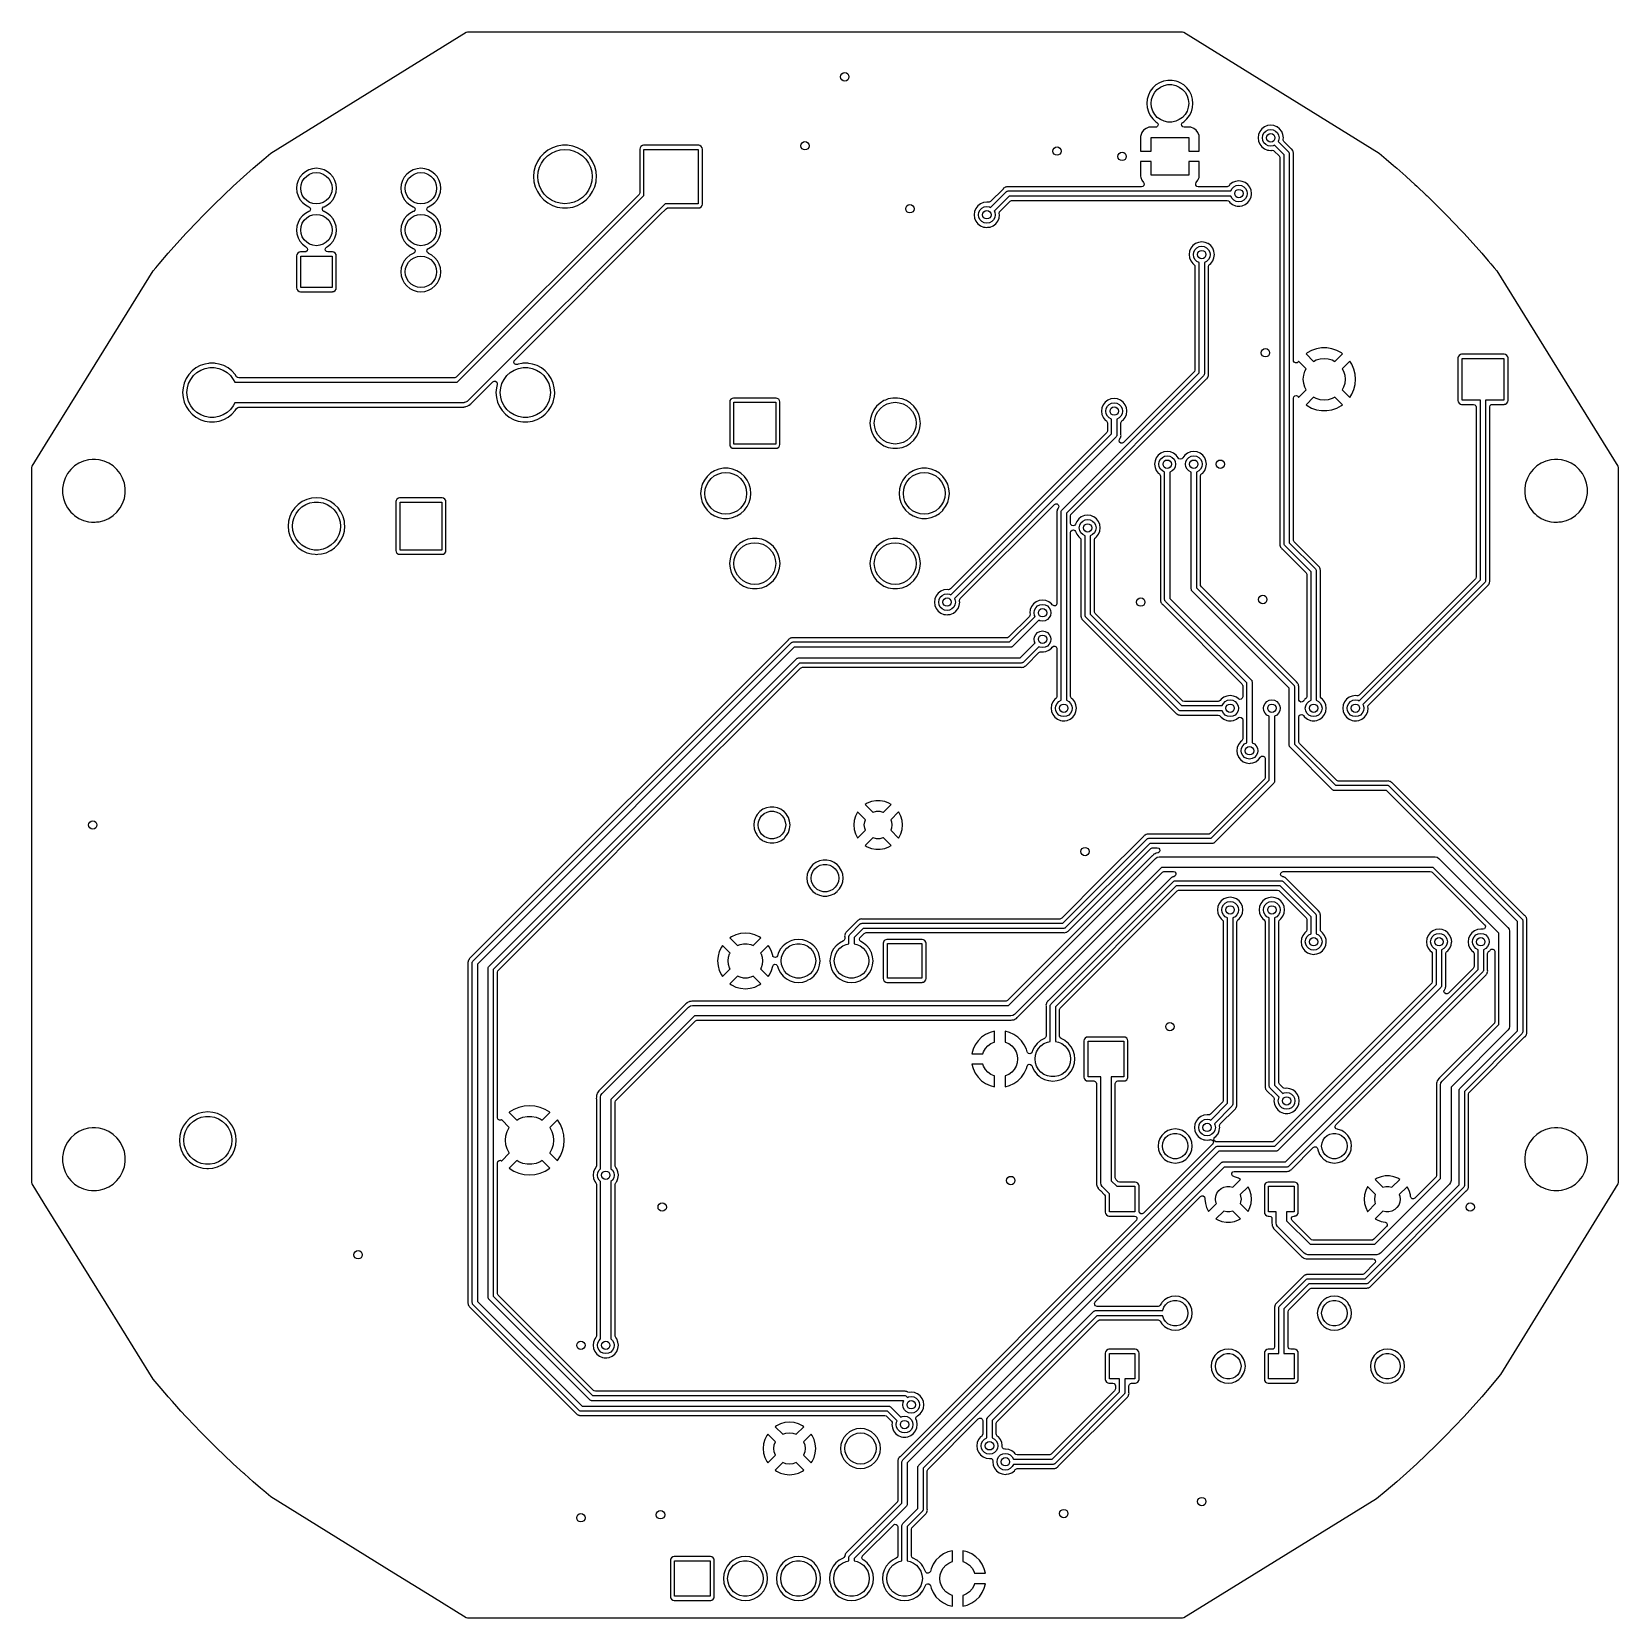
# Model space of a CAD drawing. Extents: x 111.9 to 187.8, y -146.4 to -70.5.
import ezdxf

# ---------------------------------------------------------------- set-up
doc = ezdxf.new("R2010")
doc.units = 0
doc.layers.add('BLACK', color=7, linetype='CONTINUOUS')

msp = doc.modelspace()

# ---------------------------------------------------------------- linework, layer by layer
at = {"layer": 'BLACK', "linetype": 'CONTINUOUS'}
for p, q in [((123.34, -76.2999), (132.685, -70.5036)), ((132.685, -70.5036), (132.75, -70.485)), ((132.75, -70.485), (166.97, -70.485)), ((166.97, -70.485), (167.035, -70.5036)), ((167.035, -70.5036), (176.38, -76.2999)), ((166.068, -72.851), (165.877, -72.9247)), ((166.268, -72.8135), (166.068, -72.851)), ((166.068, -72.851), (166.068, -72.851)), ((166.068, -72.851), (166.068, -72.851)), ((166.472, -72.8135), (166.268, -72.8135)), ((166.672, -72.851), (166.472, -72.8135)), ((166.768, -72.8878), (166.672, -72.851)), ((166.863, -72.9247), (166.768, -72.8878)), ((165.339, -73.5148), (165.284, -73.7109)), ((165.43, -73.3322), (165.339, -73.5147)), ((165.339, -73.5147), (165.339, -73.5148)), ((165.553, -73.1694), (165.43, -73.3322)), ((165.49, -73.7269), (165.548, -73.5479)), ((165.548, -73.5479), (165.642, -73.385)), ((165.704, -73.032), (165.553, -73.1694)), ((165.642, -73.385), (165.768, -73.2452)), ((165.877, -72.9247), (165.704, -73.032)), ((165.704, -73.032), (165.704, -73.032)), ((165.768, -73.2452), (165.92, -73.1346)), ((165.877, -72.9247), (165.877, -72.9247)), ((165.92, -73.1346), (166.092, -73.058)), ((166.092, -73.058), (166.276, -73.0189)), ((166.276, -73.0189), (166.464, -73.0189)), ((166.464, -73.0189), (166.648, -73.058)), ((166.648, -73.058), (166.82, -73.1346)), ((166.82, -73.1346), (166.972, -73.2452)), ((167.036, -73.032), (166.863, -72.9247)), ((166.863, -72.9247), (166.863, -72.9247)), ((166.972, -73.2452), (167.098, -73.385)), ((167.187, -73.1694), (167.036, -73.032)), ((167.036, -73.032), (167.036, -73.032)), ((167.098, -73.385), (167.192, -73.5479)), ((167.31, -73.3322), (167.187, -73.1694)), ((167.187, -73.1694), (167.187, -73.1694)), ((167.192, -73.5479), (167.25, -73.7269)), ((167.356, -73.4258), (167.31, -73.3322)), ((167.374, -73.462), (167.356, -73.4258)), ((167.401, -73.5147), (167.374, -73.462)), ((167.456, -73.7109), (167.401, -73.5147)), ((165.284, -73.7109), (165.265, -73.914)), ((165.265, -73.914), (165.265, -73.914)), ((165.265, -73.914), (165.284, -74.1171)), ((165.284, -74.1171), (165.339, -74.3132)), ((165.339, -74.3132), (165.339, -74.3133)), ((165.339, -74.3133), (165.43, -74.4958)), ((165.47, -73.914), (165.49, -73.7269)), ((165.49, -74.1011), (165.47, -73.914)), ((165.548, -74.2801), (165.49, -74.1011)), ((165.642, -74.443), (165.548, -74.2801)), ((167.192, -74.2801), (167.098, -74.443)), ((167.25, -74.1011), (167.192, -74.2801)), ((167.25, -73.7269), (167.27, -73.914)), ((167.27, -73.914), (167.25, -74.1011)), ((167.31, -74.4958), (167.401, -74.3132)), ((167.401, -74.3132), (167.456, -74.1171)), ((167.475, -73.914), (167.456, -73.7109)), ((167.456, -74.1171), (167.475, -73.914)), ((165.228, -75.1106), (165.113, -75.1968)), ((165.363, -75.0604), (165.228, -75.1106)), ((165.228, -75.1106), (165.228, -75.1106)), ((165.422, -75.054), (165.363, -75.0604)), ((165.363, -75.0604), (165.363, -75.0604)), ((165.685, -75.054), (165.422, -75.054)), ((165.43, -74.4958), (165.553, -74.6586)), ((165.553, -74.6586), (165.704, -74.796)), ((165.768, -74.5828), (165.642, -74.443)), ((165.722, -75.0484), (165.685, -75.054)), ((165.704, -74.796), (165.704, -74.796)), ((165.704, -74.796), (165.75, -74.8246)), ((165.78, -75.0096), (165.722, -75.0484)), ((165.75, -74.8246), (165.797, -74.8766)), ((165.92, -74.6934), (165.768, -74.5828)), ((165.808, -74.9456), (165.78, -75.0096)), ((165.797, -74.8766), (165.808, -74.9456)), ((166.092, -74.77), (165.92, -74.6934)), ((166.276, -74.8091), (166.092, -74.77)), ((166.464, -74.8091), (166.276, -74.8091)), ((166.648, -74.77), (166.464, -74.8091)), ((166.82, -74.6934), (166.648, -74.77)), ((166.972, -74.5828), (166.82, -74.6934)), ((166.932, -74.9124), (166.961, -74.8488)), ((166.942, -74.9815), (166.932, -74.9124)), ((166.988, -75.0343), (166.942, -74.9815)), ((166.961, -74.8488), (166.99, -74.8246)), ((167.098, -74.443), (166.972, -74.5828)), ((167.055, -75.054), (166.988, -75.0343)), ((166.99, -74.8246), (167.036, -74.796)), ((167.036, -74.796), (167.187, -74.6586)), ((167.036, -74.796), (167.036, -74.796)), ((167.036, -74.796), (167.036, -74.796)), ((167.318, -75.054), (167.055, -75.054)), ((167.187, -74.6586), (167.31, -74.4958)), ((167.377, -75.0604), (167.318, -75.054)), ((167.512, -75.1106), (167.377, -75.0604)), ((167.377, -75.0604), (167.377, -75.0604)), ((167.627, -75.1968), (167.512, -75.1106)), ((167.512, -75.1106), (167.512, -75.1106)), ((170.768, -75.1357), (170.671, -75.2612)), ((170.893, -75.0395), (170.768, -75.1357)), ((171.039, -74.979), (170.893, -75.0395)), ((170.961, -75.2404), (171.072, -75.1836)), ((171.196, -74.9583), (171.039, -74.979)), ((171.039, -74.979), (171.039, -74.979)), ((171.072, -75.1836), (171.196, -75.164)), ((171.353, -74.979), (171.196, -74.9583)), ((171.196, -74.9583), (171.196, -74.9583)), ((171.196, -75.164), (171.32, -75.1836)), ((171.32, -75.1836), (171.431, -75.2404)), ((171.486, -75.0343), (171.353, -74.979)), ((171.353, -74.979), (171.353, -74.979)), ((171.499, -75.0395), (171.486, -75.0343)), ((171.624, -75.1357), (171.499, -75.0395)), ((171.721, -75.2612), (171.624, -75.1357)), ((137.29, -75.9185), (137.044, -75.9594)), ((137.538, -75.9185), (137.29, -75.9185)), ((137.784, -75.9594), (137.538, -75.9185)), ((141.116, -75.9301), (141.049, -75.9744)), ((141.174, -75.9185), (141.116, -75.9301)), ((141.116, -75.9301), (141.116, -75.9301)), ((143.814, -75.9185), (141.174, -75.9185)), ((141.174, -75.9185), (141.174, -75.9185)), ((143.872, -75.9301), (143.814, -75.9185)), ((143.814, -75.9185), (143.814, -75.9185)), ((143.939, -75.9744), (143.872, -75.9301)), ((143.872, -75.9301), (143.872, -75.9301)), ((164.976, -75.4466), (164.97, -75.5062)), ((164.97, -75.5062), (164.97, -76.204)), ((165.027, -75.3119), (164.976, -75.4466)), ((164.976, -75.4466), (164.976, -75.4466)), ((165.113, -75.1968), (165.027, -75.3119)), ((165.027, -75.3119), (165.027, -75.3119)), ((165.113, -75.1968), (165.113, -75.1968)), ((165.47, -76.204), (165.47, -75.554)), ((165.47, -75.554), (167.27, -75.554)), ((167.27, -75.554), (167.27, -76.204)), ((167.713, -75.3119), (167.627, -75.1968)), ((167.627, -75.1968), (167.627, -75.1968)), ((167.764, -75.4466), (167.713, -75.3119)), ((167.713, -75.3119), (167.713, -75.3119)), ((167.77, -75.5062), (167.764, -75.4466)), ((167.764, -75.4466), (167.764, -75.4466)), ((167.77, -76.204), (167.77, -75.5062)), ((167.77, -75.5062), (167.77, -75.5062)), ((170.611, -75.4072), (170.59, -75.564)), ((170.59, -75.564), (170.59, -75.564)), ((170.59, -75.564), (170.611, -75.7208)), ((170.671, -75.2612), (170.611, -75.4072)), ((170.611, -75.4072), (170.611, -75.4072)), ((170.611, -75.7208), (170.611, -75.7208)), ((170.611, -75.7208), (170.671, -75.8668)), ((170.671, -75.8668), (170.768, -75.9923)), ((170.796, -75.564), (170.816, -75.4404)), ((170.816, -75.6876), (170.796, -75.564)), ((170.816, -75.4404), (170.872, -75.3289)), ((170.872, -75.7991), (170.816, -75.6876)), ((170.872, -75.3289), (170.961, -75.2404)), ((170.961, -75.8876), (170.872, -75.7991)), ((171.072, -75.9444), (170.961, -75.8876)), ((171.196, -75.964), (171.072, -75.9444)), ((171.32, -75.9444), (171.196, -75.964)), ((171.373, -75.9174), (171.32, -75.9444)), ((171.833, -76.3778), (171.373, -75.9174)), ((171.431, -75.2404), (171.52, -75.3289)), ((171.52, -75.3289), (171.576, -75.4404)), ((171.576, -75.6876), (171.549, -75.7406)), ((171.549, -75.7406), (172.046, -76.2376)), ((171.576, -75.4404), (171.596, -75.564)), ((171.596, -75.564), (171.576, -75.6876)), ((171.781, -75.4072), (171.721, -75.2612)), ((171.802, -75.564), (171.781, -75.4072)), ((171.781, -75.4072), (171.781, -75.4072)), ((171.793, -75.6318), (171.802, -75.564)), ((171.795, -75.6744), (171.793, -75.6318)), ((171.828, -75.7357), (171.795, -75.6744)), ((171.802, -75.564), (171.802, -75.564)), ((172.176, -76.0839), (171.828, -75.7357)), ((122.485, -77.0221), (122.99, -76.5879)), ((122.99, -76.5879), (123.333, -76.3048)), ((123.333, -76.3048), (123.34, -76.2999)), ((136.09, -76.7024), (135.99, -76.9301)), ((136.226, -76.4942), (136.09, -76.7024)), ((136.394, -76.3113), (136.226, -76.4942)), ((136.288, -76.769), (136.418, -76.5834)), ((136.59, -76.1585), (136.394, -76.3113)), ((136.418, -76.5834), (136.578, -76.4231)), ((136.578, -76.4231), (136.764, -76.2932)), ((136.809, -76.0402), (136.59, -76.1585)), ((136.764, -76.2932), (136.969, -76.1974)), ((137.044, -75.9594), (136.809, -76.0402)), ((136.809, -76.0402), (136.809, -76.0402)), ((136.969, -76.1974), (137.188, -76.1388)), ((137.188, -76.1388), (137.414, -76.119)), ((137.414, -76.119), (137.64, -76.1388)), ((137.64, -76.1388), (137.859, -76.1974)), ((138.019, -76.0402), (137.784, -75.9594)), ((137.859, -76.1974), (138.064, -76.2932)), ((138.238, -76.1585), (138.019, -76.0402)), ((138.019, -76.0402), (138.019, -76.0402)), ((138.064, -76.2932), (138.25, -76.4231)), ((138.434, -76.3113), (138.238, -76.1585)), ((138.238, -76.1585), (138.238, -76.1585)), ((138.238, -76.1585), (138.238, -76.1585)), ((138.25, -76.4231), (138.41, -76.5834)), ((138.41, -76.5834), (138.54, -76.769)), ((138.534, -76.42), (138.434, -76.3113)), ((138.602, -76.4942), (138.534, -76.42)), ((138.738, -76.7024), (138.602, -76.4942)), ((138.838, -76.9301), (138.738, -76.7024)), ((141.005, -76.0408), (140.993, -76.0992)), ((140.993, -76.0992), (140.993, -78.1825)), ((141.049, -75.9744), (141.005, -76.0408)), ((141.005, -76.0408), (141.005, -76.0408)), ((141.194, -78.3169), (141.194, -76.119)), ((141.194, -76.119), (143.794, -76.119)), ((143.794, -76.119), (143.794, -78.719)), ((143.983, -76.0408), (143.939, -75.9744)), ((143.994, -76.0992), (143.983, -76.0408)), ((143.983, -76.0408), (143.983, -76.0408)), ((143.994, -78.7387), (143.994, -76.0992)), ((143.994, -76.0992), (143.994, -76.0992)), ((164.97, -76.204), (165.47, -76.204)), ((164.97, -76.704), (164.97, -77.4018)), ((165.47, -76.704), (164.97, -76.704)), ((165.47, -77.354), (165.47, -76.704)), ((167.27, -76.204), (167.77, -76.204)), ((167.77, -76.704), (167.27, -76.704)), ((167.27, -76.704), (167.27, -77.354)), ((167.77, -77.4018), (167.77, -76.704)), ((170.768, -75.9923), (170.893, -76.0885)), ((170.893, -76.0885), (171.039, -76.149)), ((171.039, -76.149), (171.111, -76.1585)), ((171.111, -76.1585), (171.196, -76.1697)), ((171.196, -76.1697), (171.232, -76.165)), ((171.196, -76.1697), (171.196, -76.1697)), ((171.196, -76.1697), (171.196, -76.1697)), ((171.232, -76.165), (171.264, -76.1608)), ((171.264, -76.1608), (171.333, -76.1715)), ((171.333, -76.1715), (171.368, -76.196)), ((171.368, -76.196), (171.596, -76.4245)), ((171.596, -76.4245), (171.63, -76.4858)), ((171.63, -76.4858), (171.632, -76.5122)), ((171.632, -76.5122), (171.632, -94.9791)), ((171.833, -94.996), (171.833, -76.3778)), ((172.046, -76.2376), (172.06, -76.2555)), ((172.06, -76.2555), (172.063, -76.2584)), ((172.063, -76.2584), (172.064, -76.261)), ((172.064, -76.261), (172.068, -76.2661)), ((172.068, -76.2661), (172.074, -76.2963)), ((172.074, -76.2963), (172.083, -76.326)), ((172.083, -76.326), (172.083, -94.9442)), ((172.18, -76.0875), (172.176, -76.0839)), ((172.211, -76.1135), (172.18, -76.0875)), ((172.231, -76.1486), (172.211, -76.1135)), ((172.211, -76.1135), (172.211, -76.1135)), ((172.211, -76.1135), (172.211, -76.1135)), ((172.234, -76.1532), (172.231, -76.1486)), ((172.246, -76.1703), (172.234, -76.1532)), ((172.258, -76.1863), (172.246, -76.1703)), ((172.26, -76.1912), (172.258, -76.1863)), ((172.258, -76.1863), (172.258, -76.1863)), ((172.267, -76.2079), (172.26, -76.1912)), ((172.269, -76.2129), (172.267, -76.2079)), ((172.269, -76.213), (172.269, -76.2129)), ((172.276, -76.2528), (172.269, -76.213)), ((172.269, -76.213), (172.269, -76.213)), ((172.277, -76.2581), (172.276, -76.2528)), ((172.285, -76.2877), (172.277, -76.2581)), ((172.284, -76.3375), (172.287, -76.2972)), ((172.284, -76.3429), (172.284, -76.3375)), ((172.284, -86.2168), (172.284, -76.3429)), ((172.287, -76.2972), (172.285, -76.2877)), ((176.38, -76.2999), (176.387, -76.3048)), ((176.387, -76.3048), (176.73, -76.588)), ((176.73, -76.588), (177.08, -76.8889)), ((121.531, -77.8791), (122.023, -77.4301)), ((122.023, -77.4301), (122.485, -77.0221)), ((124.722, -77.4474), (124.634, -77.6125)), ((124.841, -77.3026), (124.722, -77.4474)), ((124.722, -77.4474), (124.722, -77.4474)), ((124.985, -77.1839), (124.841, -77.3026)), ((124.93, -77.5104), (125.048, -77.3916)), ((125.15, -77.0956), (124.985, -77.1839)), ((124.985, -77.1839), (124.985, -77.1839)), ((125.048, -77.3916), (125.191, -77.3023)), ((125.33, -77.0413), (125.15, -77.0956)), ((125.191, -77.3023), (125.349, -77.2468)), ((125.516, -77.0229), (125.33, -77.0413)), ((125.33, -77.0413), (125.33, -77.0413)), ((125.349, -77.2468), (125.516, -77.228)), ((125.702, -77.0413), (125.516, -77.0229)), ((125.516, -77.228), (125.683, -77.2468)), ((125.683, -77.2468), (125.841, -77.3023)), ((125.882, -77.0956), (125.702, -77.0413)), ((125.702, -77.0413), (125.702, -77.0413)), ((125.841, -77.3023), (125.984, -77.3916)), ((126.047, -77.1839), (125.882, -77.0956)), ((125.984, -77.3916), (126.102, -77.5104)), ((126.191, -77.3026), (126.047, -77.1839)), ((126.047, -77.1839), (126.047, -77.1839)), ((126.31, -77.4474), (126.191, -77.3026)), ((126.398, -77.6125), (126.31, -77.4474)), ((126.31, -77.4474), (126.31, -77.4474)), ((129.722, -77.4474), (129.634, -77.6125)), ((129.841, -77.3026), (129.722, -77.4474)), ((129.722, -77.4474), (129.722, -77.4474)), ((129.985, -77.1839), (129.841, -77.3026)), ((129.93, -77.5104), (130.048, -77.3916)), ((130.15, -77.0956), (129.985, -77.1839)), ((129.985, -77.1839), (129.985, -77.1839)), ((130.048, -77.3916), (130.191, -77.3023)), ((130.33, -77.0413), (130.15, -77.0956)), ((130.191, -77.3023), (130.349, -77.2468)), ((130.516, -77.0229), (130.33, -77.0413)), ((130.33, -77.0413), (130.33, -77.0413)), ((130.349, -77.2468), (130.516, -77.228)), ((130.702, -77.0413), (130.516, -77.0229)), ((130.516, -77.228), (130.683, -77.2468)), ((130.683, -77.2468), (130.841, -77.3023)), ((130.882, -77.0956), (130.702, -77.0413)), ((130.702, -77.0413), (130.702, -77.0413)), ((130.841, -77.3023), (130.984, -77.3916)), ((131.047, -77.1839), (130.882, -77.0956)), ((130.984, -77.3916), (131.102, -77.5104)), ((131.191, -77.3026), (131.047, -77.1839)), ((131.047, -77.1839), (131.047, -77.1839)), ((131.287, -77.419), (131.191, -77.3026)), ((131.31, -77.4474), (131.287, -77.419)), ((131.398, -77.6125), (131.31, -77.4474)), ((131.31, -77.4474), (131.31, -77.4474)), ((135.929, -77.1712), (135.908, -77.419)), ((135.908, -77.419), (135.908, -77.419)), ((135.908, -77.419), (135.929, -77.6668)), ((135.99, -76.9301), (135.929, -77.1712)), ((135.929, -77.1712), (135.929, -77.1712)), ((136.114, -77.419), (136.134, -77.1933)), ((136.134, -77.6447), (136.114, -77.419)), ((136.134, -77.1933), (136.192, -76.9744)), ((136.192, -76.9744), (136.288, -76.769)), ((138.54, -76.769), (138.636, -76.9744)), ((138.636, -76.9744), (138.694, -77.1933)), ((138.694, -77.1933), (138.714, -77.419)), ((138.714, -77.419), (138.694, -77.6447)), ((138.899, -77.1712), (138.838, -76.9301)), ((138.92, -77.419), (138.899, -77.1712)), ((138.899, -77.1712), (138.899, -77.1712)), ((138.904, -77.6125), (138.92, -77.419)), ((138.92, -77.419), (138.92, -77.419)), ((164.97, -77.4018), (164.976, -77.4614)), ((164.976, -77.4614), (164.976, -77.4614)), ((164.976, -77.4614), (165.027, -77.5961)), ((167.27, -77.354), (165.47, -77.354)), ((167.713, -77.5961), (167.764, -77.4614)), ((167.764, -77.4614), (167.77, -77.4018)), ((167.764, -77.4614), (167.764, -77.4614)), ((167.77, -77.4018), (167.77, -77.4018)), ((177.08, -76.8889), (177.235, -77.0221)), ((177.235, -77.0221), (177.665, -77.4018)), ((177.665, -77.4018), (177.697, -77.4301)), ((177.697, -77.4301), (178.093, -77.7917)), ((121.081, -78.3015), (121.531, -77.8791)), ((124.579, -77.7917), (124.561, -77.978)), ((124.561, -77.978), (124.579, -78.1643)), ((124.634, -77.6125), (124.579, -77.7917)), ((124.579, -77.7917), (124.579, -77.7917)), ((124.579, -78.1643), (124.579, -78.1643)), ((124.579, -78.1643), (124.634, -78.3435)), ((124.766, -77.978), (124.785, -77.8111)), ((124.785, -78.1449), (124.766, -77.978)), ((124.785, -77.8111), (124.84, -77.6526)), ((124.84, -78.3034), (124.785, -78.1449)), ((124.84, -77.6526), (124.93, -77.5104)), ((126.102, -77.5104), (126.192, -77.6526)), ((126.192, -77.6526), (126.247, -77.8111)), ((126.247, -78.1449), (126.192, -78.3034)), ((126.247, -77.8111), (126.266, -77.978)), ((126.266, -77.978), (126.247, -78.1449)), ((126.453, -77.7917), (126.398, -77.6125)), ((126.398, -78.3435), (126.453, -78.1643)), ((126.471, -77.978), (126.453, -77.7917)), ((126.453, -78.1643), (126.471, -77.978)), ((129.579, -77.7917), (129.561, -77.978)), ((129.561, -77.978), (129.579, -78.1643)), ((129.634, -77.6125), (129.579, -77.7917)), ((129.579, -77.7917), (129.579, -77.7917)), ((129.579, -78.1643), (129.579, -78.1643)), ((129.579, -78.1643), (129.634, -78.3435)), ((129.766, -77.978), (129.785, -77.8111)), ((129.785, -78.1449), (129.766, -77.978)), ((129.785, -77.8111), (129.84, -77.6526)), ((129.84, -78.3034), (129.785, -78.1449)), ((129.84, -77.6526), (129.93, -77.5104)), ((131.102, -77.5104), (131.192, -77.6526)), ((131.192, -77.6526), (131.247, -77.8111)), ((131.247, -78.1449), (131.192, -78.3034)), ((131.247, -77.8111), (131.266, -77.978)), ((131.266, -77.978), (131.247, -78.1449)), ((131.453, -77.7917), (131.398, -77.6125)), ((131.398, -78.3435), (131.453, -78.1643)), ((131.471, -77.978), (131.453, -77.7917)), ((131.453, -78.1643), (131.471, -77.978)), ((135.929, -77.6668), (135.929, -77.6668)), ((135.929, -77.6668), (135.99, -77.9079)), ((135.99, -77.9079), (136.09, -78.1356)), ((136.09, -78.1356), (136.226, -78.3438)), ((136.192, -77.8636), (136.134, -77.6447)), ((136.288, -78.069), (136.192, -77.8636)), ((136.418, -78.2546), (136.288, -78.069)), ((138.54, -78.069), (138.41, -78.2546)), ((138.636, -77.8636), (138.54, -78.069)), ((138.602, -78.3438), (138.738, -78.1356)), ((138.694, -77.6447), (138.636, -77.8636)), ((138.738, -78.1356), (138.838, -77.9079)), ((138.838, -77.9079), (138.899, -77.6668)), ((138.899, -77.6668), (138.904, -77.6125)), ((140.993, -78.1825), (140.974, -78.2495)), ((158.381, -78.0138), (157.779, -78.616)), ((157.784, -78.8946), (158.535, -78.1436)), ((158.385, -78.0098), (158.381, -78.0138)), ((158.411, -77.9788), (158.385, -78.0098)), ((158.446, -77.9586), (158.411, -77.9788)), ((158.411, -77.9788), (158.411, -77.9788)), ((158.45, -77.9557), (158.446, -77.9586)), ((158.483, -77.9324), (158.45, -77.9557)), ((158.488, -77.9302), (158.483, -77.9324)), ((158.505, -77.9232), (158.488, -77.9302)), ((158.51, -77.9214), (158.505, -77.9232)), ((158.55, -77.9144), (158.51, -77.9214)), ((158.535, -78.1436), (158.552, -78.1302)), ((158.555, -77.9132), (158.55, -77.9144)), ((158.552, -78.1302), (158.555, -78.1268)), ((158.594, -77.9027), (158.555, -77.9132)), ((158.555, -78.1268), (158.558, -78.1261)), ((158.558, -78.1261), (158.563, -78.1223)), ((158.563, -78.1223), (158.593, -78.1157)), ((158.593, -78.1157), (158.623, -78.107)), ((158.629, -77.9058), (158.594, -77.9027)), ((158.594, -77.9027), (158.594, -77.9027)), ((158.623, -78.107), (169.292, -78.107)), ((158.635, -77.9063), (158.629, -77.9058)), ((158.64, -77.9065), (158.635, -77.9063)), ((165.011, -77.9065), (158.64, -77.9065)), ((165.071, -77.8913), (165.011, -77.9065)), ((165.027, -77.5961), (165.027, -77.5961)), ((165.027, -77.5961), (165.111, -77.7082)), ((165.12, -77.8419), (165.071, -77.8913)), ((165.111, -77.7082), (165.135, -77.7737)), ((165.135, -77.7737), (165.12, -77.8419)), ((167.606, -77.7649), (167.629, -77.7082)), ((167.616, -77.834), (167.606, -77.7649)), ((167.662, -77.8868), (167.616, -77.834)), ((167.629, -77.7082), (167.713, -77.5961)), ((167.729, -77.9065), (167.662, -77.8868)), ((167.713, -77.5961), (167.713, -77.5961)), ((169.104, -77.9065), (167.729, -77.9065)), ((169.146, -77.8992), (169.104, -77.9065)), ((169.202, -77.858), (169.146, -77.8992)), ((169.244, -77.8037), (169.202, -77.858)), ((169.369, -77.7075), (169.244, -77.8037)), ((169.292, -78.107), (169.348, -77.9969)), ((169.348, -77.9969), (169.437, -77.9084)), ((169.515, -77.647), (169.369, -77.7075)), ((169.437, -77.9084), (169.548, -77.8516)), ((169.672, -77.6263), (169.515, -77.647)), ((169.515, -77.647), (169.515, -77.647)), ((169.548, -77.8516), (169.672, -77.832)), ((169.829, -77.647), (169.672, -77.6263)), ((169.672, -77.6263), (169.672, -77.6263)), ((169.672, -77.832), (169.796, -77.8516)), ((169.796, -77.8516), (169.907, -77.9084)), ((169.975, -77.7075), (169.829, -77.647)), ((169.829, -77.647), (169.829, -77.647)), ((169.907, -77.9084), (169.996, -77.9969)), ((170.1, -77.8037), (169.975, -77.7075)), ((169.996, -77.9969), (170.052, -78.1084)), ((170.052, -78.1084), (170.072, -78.232)), ((170.197, -77.9292), (170.1, -77.8037)), ((170.257, -78.0752), (170.197, -77.9292)), ((170.278, -78.232), (170.257, -78.0752)), ((170.257, -78.0752), (170.257, -78.0752)), ((178.093, -77.7917), (178.189, -77.879)), ((178.189, -77.879), (178.639, -78.3016)), ((120.167, -79.2015), (120.603, -78.765)), ((120.603, -78.765), (121.081, -78.3015)), ((124.634, -78.3435), (124.722, -78.5086)), ((124.722, -78.5086), (124.722, -78.5086)), ((124.722, -78.5086), (124.841, -78.6534)), ((124.93, -78.4456), (124.84, -78.3034)), ((124.841, -78.6534), (124.985, -78.7721)), ((125.048, -78.5644), (124.93, -78.4456)), ((124.985, -78.7721), (124.985, -78.7721)), ((124.985, -78.7721), (125.15, -78.8604)), ((125.191, -78.6537), (125.048, -78.5644)), ((125.15, -78.8604), (125.156, -78.8627)), ((125.156, -78.8627), (125.155, -78.8648)), ((125.155, -78.8648), (125.205, -78.8976)), ((125.349, -78.7092), (125.191, -78.6537)), ((125.205, -78.8976), (125.234, -78.9615)), ((125.234, -78.9615), (125.223, -79.0305)), ((125.516, -78.728), (125.349, -78.7092)), ((125.683, -78.7092), (125.516, -78.728)), ((125.841, -78.6537), (125.683, -78.7092)), ((125.798, -78.9946), (125.809, -78.9255)), ((125.809, -78.9255), (125.855, -78.8731)), ((125.984, -78.5644), (125.841, -78.6537)), ((125.855, -78.8731), (125.876, -78.8634)), ((125.876, -78.8627), (125.881, -78.8604)), ((125.876, -78.8634), (125.876, -78.8627)), ((125.881, -78.8604), (125.882, -78.8604)), ((125.882, -78.8604), (126.047, -78.7721)), ((126.102, -78.4456), (125.984, -78.5644)), ((126.047, -78.7721), (126.191, -78.6534)), ((126.192, -78.3034), (126.102, -78.4456)), ((126.191, -78.6534), (126.31, -78.5086)), ((126.31, -78.5086), (126.398, -78.3435)), ((129.634, -78.3435), (129.722, -78.5086)), ((129.722, -78.5086), (129.722, -78.5086)), ((129.722, -78.5086), (129.841, -78.6534)), ((129.93, -78.4456), (129.84, -78.3034)), ((129.841, -78.6534), (129.985, -78.7721)), ((130.048, -78.5644), (129.93, -78.4456)), ((129.985, -78.7721), (129.985, -78.7721)), ((129.985, -78.7721), (130.15, -78.8604)), ((130.191, -78.6537), (130.048, -78.5644)), ((130.15, -78.8604), (130.156, -78.8627)), ((130.156, -78.8627), (130.155, -78.8648)), ((130.155, -78.8648), (130.205, -78.8976)), ((130.349, -78.7092), (130.191, -78.6537)), ((130.205, -78.8976), (130.234, -78.9615)), ((130.234, -78.9615), (130.223, -79.0305)), ((130.516, -78.728), (130.349, -78.7092)), ((130.683, -78.7092), (130.516, -78.728)), ((130.841, -78.6537), (130.683, -78.7092)), ((130.798, -78.9946), (130.809, -78.9255)), ((130.809, -78.9255), (130.855, -78.8731)), ((130.984, -78.5644), (130.841, -78.6537)), ((130.855, -78.8731), (130.876, -78.8634)), ((130.876, -78.8627), (130.881, -78.8604)), ((130.876, -78.8634), (130.876, -78.8627)), ((130.881, -78.8604), (130.882, -78.8604)), ((130.882, -78.8604), (131.047, -78.7721)), ((131.102, -78.4456), (130.984, -78.5644)), ((131.047, -78.7721), (131.191, -78.6534)), ((131.192, -78.3034), (131.102, -78.4456)), ((131.191, -78.6534), (131.31, -78.5086)), ((131.31, -78.5086), (131.398, -78.3435)), ((140.957, -78.2702), (132.207, -87.0202)), ((132.254, -87.257), (141.194, -78.3169)), ((142.206, -78.719), (132.815, -88.1106)), ((136.226, -78.3438), (136.226, -78.3438)), ((136.226, -78.3438), (136.394, -78.5267)), ((136.394, -78.5267), (136.59, -78.6795)), ((136.578, -78.4149), (136.418, -78.2546)), ((136.764, -78.5448), (136.578, -78.4149)), ((136.59, -78.6795), (136.809, -78.7978)), ((136.969, -78.6406), (136.764, -78.5448)), ((136.809, -78.7978), (137.044, -78.8786)), ((137.188, -78.6992), (136.969, -78.6406)), ((137.044, -78.8786), (137.29, -78.9195)), ((137.414, -78.719), (137.188, -78.6992)), ((137.29, -78.9195), (137.538, -78.9195)), ((137.64, -78.6992), (137.414, -78.719)), ((137.538, -78.9195), (137.784, -78.8786)), ((137.859, -78.6406), (137.64, -78.6992)), ((137.784, -78.8786), (138.019, -78.7978)), ((138.064, -78.5448), (137.859, -78.6406)), ((138.019, -78.7978), (138.238, -78.6795)), ((138.25, -78.4149), (138.064, -78.5448)), ((138.238, -78.6795), (138.434, -78.5267)), ((138.41, -78.2546), (138.25, -78.4149)), ((138.434, -78.5267), (138.602, -78.3438)), ((140.974, -78.2495), (140.957, -78.2702)), ((141.961, -79.248), (142.253, -78.9558)), ((143.794, -78.719), (142.206, -78.719)), ((142.253, -78.9558), (142.314, -78.9223)), ((142.314, -78.9223), (142.341, -78.9195)), ((142.341, -78.9195), (143.814, -78.9195)), ((143.814, -78.9195), (143.829, -78.9166)), ((143.814, -78.9195), (143.814, -78.9195)), ((143.829, -78.9166), (143.872, -78.9079)), ((143.872, -78.9079), (143.939, -78.8636)), ((143.872, -78.9079), (143.872, -78.9079)), ((143.872, -78.9079), (143.872, -78.9079)), ((143.939, -78.8636), (143.983, -78.7972)), ((143.983, -78.7972), (143.994, -78.7388)), ((143.983, -78.7972), (143.983, -78.7972)), ((143.983, -78.7972), (143.983, -78.7972)), ((143.994, -78.7388), (143.994, -78.7387)), ((157.082, -78.9452), (157.022, -79.0912)), ((157.179, -78.8197), (157.082, -78.9452)), ((157.304, -78.7235), (157.179, -78.8197)), ((157.283, -79.0129), (157.372, -78.9244)), ((157.45, -78.663), (157.304, -78.7235)), ((157.372, -78.9244), (157.483, -78.8676)), ((157.607, -78.6423), (157.45, -78.663)), ((157.45, -78.663), (157.45, -78.663)), ((157.483, -78.8676), (157.607, -78.848)), ((157.675, -78.6512), (157.607, -78.6423)), ((157.607, -78.6423), (157.607, -78.6423)), ((157.607, -78.848), (157.731, -78.8676)), ((157.717, -78.6495), (157.675, -78.6512)), ((157.779, -78.616), (157.717, -78.6495)), ((157.731, -78.8676), (157.784, -78.8946)), ((158.675, -78.357), (157.96, -79.0714)), ((158.239, -79.0763), (158.722, -78.5938)), ((169.292, -78.357), (158.675, -78.357)), ((158.722, -78.5938), (158.783, -78.5603)), ((158.783, -78.5603), (158.809, -78.5575)), ((158.809, -78.5575), (169.104, -78.5575)), ((169.104, -78.5575), (169.171, -78.5772)), ((169.171, -78.5772), (169.202, -78.606)), ((169.202, -78.606), (169.244, -78.6603)), ((169.244, -78.6603), (169.369, -78.7565)), ((169.348, -78.4671), (169.292, -78.357)), ((169.437, -78.5556), (169.348, -78.4671)), ((169.369, -78.7565), (169.515, -78.817)), ((169.548, -78.6124), (169.437, -78.5556)), ((169.515, -78.817), (169.594, -78.8274)), ((169.672, -78.632), (169.548, -78.6124)), ((169.594, -78.8274), (169.672, -78.8377)), ((169.796, -78.6124), (169.672, -78.632)), ((169.672, -78.8377), (169.724, -78.8308)), ((169.672, -78.8377), (169.672, -78.8377)), ((169.672, -78.8377), (169.672, -78.8377)), ((169.724, -78.8308), (169.829, -78.817)), ((169.907, -78.5556), (169.796, -78.6124)), ((169.829, -78.817), (169.975, -78.7565)), ((169.996, -78.4671), (169.907, -78.5556)), ((169.975, -78.7565), (170.1, -78.6603)), ((170.052, -78.3556), (169.996, -78.4671)), ((170.072, -78.232), (170.052, -78.3556)), ((170.1, -78.6603), (170.197, -78.5348)), ((170.197, -78.5348), (170.257, -78.3888)), ((170.257, -78.3888), (170.273, -78.2702)), ((170.273, -78.2702), (170.278, -78.232)), ((170.278, -78.232), (170.278, -78.232)), ((178.639, -78.3016), (178.639, -78.3016)), ((178.639, -78.3016), (178.682, -78.3438)), ((178.682, -78.3438), (179.116, -78.765)), ((179.116, -78.765), (179.553, -79.2015)), ((119.423, -79.978), (119.704, -79.6791)), ((119.704, -79.6791), (120.167, -79.2015)), ((124.634, -79.6125), (124.579, -79.7917)), ((124.722, -79.4474), (124.634, -79.6125)), ((124.841, -79.3026), (124.722, -79.4474)), ((124.722, -79.4474), (124.722, -79.4474)), ((124.785, -79.8111), (124.84, -79.6526)), ((124.84, -79.6526), (124.93, -79.5104)), ((124.985, -79.1839), (124.841, -79.3026)), ((124.93, -79.5104), (125.048, -79.3916)), ((125.15, -79.0956), (124.985, -79.1839)), ((124.985, -79.1839), (124.985, -79.1839)), ((125.048, -79.3916), (125.191, -79.3023)), ((125.156, -79.0933), (125.15, -79.0956)), ((125.177, -79.0829), (125.156, -79.0926)), ((125.156, -79.0926), (125.156, -79.0933)), ((125.223, -79.0305), (125.177, -79.0829)), ((125.191, -79.3023), (125.349, -79.2468)), ((125.349, -79.2468), (125.516, -79.228)), ((125.516, -79.228), (125.683, -79.2468)), ((125.683, -79.2468), (125.841, -79.3023)), ((125.827, -79.0584), (125.798, -78.9946)), ((125.877, -79.0912), (125.827, -79.0584)), ((125.841, -79.3023), (125.984, -79.3916)), ((125.876, -79.0933), (125.877, -79.0912)), ((125.881, -79.0956), (125.876, -79.0933)), ((126.047, -79.1839), (125.881, -79.0956)), ((125.984, -79.3916), (126.102, -79.5104)), ((126.191, -79.3026), (126.047, -79.1839)), ((126.047, -79.1839), (126.047, -79.1839)), ((126.102, -79.5104), (126.192, -79.6526)), ((126.31, -79.4474), (126.191, -79.3026)), ((126.192, -79.6526), (126.247, -79.8111)), ((126.398, -79.6125), (126.31, -79.4474)), ((126.31, -79.4474), (126.31, -79.4474)), ((126.453, -79.7917), (126.398, -79.6125)), ((129.634, -79.6125), (129.579, -79.7917)), ((129.722, -79.4474), (129.634, -79.6125)), ((129.841, -79.3026), (129.722, -79.4474)), ((129.722, -79.4474), (129.722, -79.4474)), ((129.785, -79.8111), (129.84, -79.6526)), ((129.84, -79.6526), (129.93, -79.5104)), ((129.985, -79.1839), (129.841, -79.3026)), ((129.93, -79.5104), (130.048, -79.3916)), ((130.15, -79.0956), (129.985, -79.1839)), ((129.985, -79.1839), (129.985, -79.1839)), ((130.048, -79.3916), (130.191, -79.3023)), ((130.156, -79.0933), (130.15, -79.0956)), ((130.177, -79.0829), (130.156, -79.0926)), ((130.156, -79.0926), (130.156, -79.0933)), ((130.223, -79.0305), (130.177, -79.0829)), ((130.191, -79.3023), (130.349, -79.2468)), ((130.349, -79.2468), (130.516, -79.228)), ((130.516, -79.228), (130.683, -79.2468)), ((130.683, -79.2468), (130.841, -79.3023)), ((130.827, -79.0584), (130.798, -78.9946)), ((130.877, -79.0912), (130.827, -79.0584)), ((130.841, -79.3023), (130.984, -79.3916)), ((130.876, -79.0933), (130.877, -79.0912)), ((130.881, -79.0956), (130.876, -79.0933)), ((131.047, -79.1839), (130.881, -79.0956)), ((130.984, -79.3916), (131.102, -79.5104)), ((131.191, -79.3026), (131.047, -79.1839)), ((131.047, -79.1839), (131.047, -79.1839)), ((131.102, -79.5104), (131.192, -79.6526)), ((131.31, -79.4474), (131.191, -79.3026)), ((131.192, -79.6526), (131.247, -79.8111)), ((131.398, -79.6125), (131.31, -79.4474)), ((131.31, -79.4474), (131.31, -79.4474)), ((131.453, -79.7917), (131.398, -79.6125)), ((135.006, -86.2024), (141.961, -79.248)), ((157.022, -79.0912), (157.001, -79.248)), ((157.001, -79.248), (157.001, -79.248)), ((157.001, -79.248), (157.022, -79.4048)), ((157.022, -79.0912), (157.022, -79.0912)), ((157.022, -79.4048), (157.022, -79.4048)), ((157.022, -79.4048), (157.082, -79.5508)), ((157.082, -79.5508), (157.179, -79.6763)), ((157.179, -79.6763), (157.304, -79.7725)), ((157.207, -79.248), (157.227, -79.1244)), ((157.227, -79.3716), (157.207, -79.248)), ((157.227, -79.1244), (157.283, -79.0129)), ((157.283, -79.4831), (157.227, -79.3716)), ((157.372, -79.5716), (157.283, -79.4831)), ((157.483, -79.6284), (157.372, -79.5716)), ((157.607, -79.648), (157.483, -79.6284)), ((157.731, -79.6284), (157.607, -79.648)), ((157.842, -79.5716), (157.731, -79.6284)), ((157.931, -79.4831), (157.842, -79.5716)), ((157.91, -79.7725), (158.035, -79.6763)), ((157.987, -79.3716), (157.931, -79.4831)), ((157.96, -79.0714), (157.987, -79.1244)), ((157.987, -79.1244), (158.007, -79.248)), ((158.007, -79.248), (157.987, -79.3716)), ((158.035, -79.6763), (158.132, -79.5508)), ((158.132, -79.5508), (158.192, -79.4048)), ((158.192, -79.4048), (158.213, -79.248)), ((158.204, -79.1802), (158.215, -79.1111)), ((158.213, -79.248), (158.204, -79.1802)), ((158.215, -79.1111), (158.239, -79.0763)), ((179.553, -79.2015), (179.598, -79.248)), ((179.598, -79.248), (180.016, -79.6791)), ((180.016, -79.6791), (180.297, -79.978)), ((118.832, -80.6206), (119.281, -80.1291)), ((119.281, -80.1291), (119.423, -79.978)), ((124.579, -79.7917), (124.561, -79.978)), ((124.561, -79.978), (124.579, -80.1643)), ((124.579, -79.7917), (124.579, -79.7917)), ((124.579, -80.1643), (124.579, -80.1643)), ((124.579, -80.1643), (124.634, -80.3435)), ((124.634, -80.3435), (124.722, -80.5086)), ((124.766, -79.978), (124.785, -79.8111)), ((124.785, -80.1449), (124.766, -79.978)), ((124.84, -80.3034), (124.785, -80.1449)), ((124.93, -80.4456), (124.84, -80.3034)), ((125.048, -80.5644), (124.93, -80.4456)), ((126.102, -80.4456), (125.984, -80.5644)), ((126.192, -80.3034), (126.102, -80.4456)), ((126.247, -80.1449), (126.192, -80.3034)), ((126.247, -79.8111), (126.266, -79.978)), ((126.266, -79.978), (126.247, -80.1449)), ((126.31, -80.5086), (126.398, -80.3435)), ((126.398, -80.3435), (126.453, -80.1643)), ((126.398, -80.3435), (126.398, -80.3435)), ((126.471, -79.978), (126.453, -79.7917)), ((126.453, -80.1643), (126.471, -79.978)), ((129.579, -79.7917), (129.561, -79.978)), ((129.561, -79.978), (129.579, -80.1643)), ((129.579, -79.7917), (129.579, -79.7917)), ((129.579, -80.1643), (129.579, -80.1643)), ((129.579, -80.1643), (129.634, -80.3435)), ((129.634, -80.3435), (129.722, -80.5086)), ((129.766, -79.978), (129.785, -79.8111)), ((129.785, -80.1449), (129.766, -79.978)), ((129.84, -80.3034), (129.785, -80.1449)), ((129.93, -80.4456), (129.84, -80.3034)), ((130.048, -80.5644), (129.93, -80.4456)), ((131.102, -80.4456), (130.984, -80.5644)), ((131.192, -80.3034), (131.102, -80.4456)), ((131.247, -80.1449), (131.192, -80.3034)), ((131.247, -79.8111), (131.266, -79.978)), ((131.266, -79.978), (131.247, -80.1449)), ((131.31, -80.5086), (131.398, -80.3435)), ((131.398, -80.3435), (131.453, -80.1643)), ((131.471, -79.978), (131.453, -79.7917)), ((131.453, -80.1643), (131.471, -79.978)), ((157.304, -79.7725), (157.45, -79.833)), ((157.45, -79.833), (157.529, -79.8434)), ((157.529, -79.8434), (157.607, -79.8537)), ((157.607, -79.8537), (157.659, -79.8468)), ((157.607, -79.8537), (157.607, -79.8537)), ((157.607, -79.8537), (157.607, -79.8537)), ((157.659, -79.8468), (157.764, -79.833)), ((157.764, -79.833), (157.91, -79.7725)), ((180.297, -79.978), (180.439, -80.1291)), ((180.439, -80.1291), (180.888, -80.6205)), ((117.99, -81.5884), (118.424, -81.0834)), ((118.424, -81.0834), (118.832, -80.6206)), ((124.577, -81.1498), (124.566, -81.2082)), ((124.566, -81.2082), (124.566, -82.7478)), ((124.621, -81.0834), (124.577, -81.1498)), ((124.577, -81.1498), (124.577, -81.1498)), ((124.688, -81.0391), (124.621, -81.0834)), ((124.746, -81.0275), (124.688, -81.0391)), ((124.688, -81.0391), (124.688, -81.0391)), ((124.722, -80.5086), (124.722, -80.5086)), ((124.722, -80.5086), (124.841, -80.6534)), ((124.968, -81.0275), (124.746, -81.0275)), ((124.766, -82.728), (124.766, -81.228)), ((124.766, -81.228), (126.266, -81.228)), ((124.841, -80.6534), (124.985, -80.7721)), ((125.012, -81.0193), (124.968, -81.0275)), ((124.985, -80.7721), (124.985, -80.7721)), ((124.985, -80.7721), (125.027, -80.7941)), ((125.068, -80.9769), (125.012, -81.0193)), ((125.027, -80.7941), (125.076, -80.8431)), ((125.191, -80.6537), (125.048, -80.5644)), ((125.092, -80.9112), (125.068, -80.9769)), ((125.076, -80.8431), (125.092, -80.9112)), ((125.349, -80.7092), (125.191, -80.6537)), ((125.516, -80.728), (125.349, -80.7092)), ((125.683, -80.7092), (125.516, -80.728)), ((125.841, -80.6537), (125.683, -80.7092)), ((125.984, -80.5644), (125.841, -80.6537)), ((125.941, -80.8859), (125.97, -80.8223)), ((125.951, -80.955), (125.941, -80.8859)), ((125.997, -81.0078), (125.951, -80.955)), ((125.97, -80.8223), (126.005, -80.7941)), ((126.064, -81.0275), (125.997, -81.0078)), ((126.005, -80.7941), (126.047, -80.7721)), ((126.047, -80.7721), (126.191, -80.6534)), ((126.047, -80.7721), (126.047, -80.7721)), ((126.286, -81.0275), (126.064, -81.0275)), ((126.191, -80.6534), (126.31, -80.5086)), ((126.266, -81.228), (126.266, -82.728)), ((126.344, -81.0391), (126.286, -81.0275)), ((126.286, -81.0275), (126.286, -81.0275)), ((126.31, -80.5086), (126.31, -80.5086)), ((126.411, -81.0834), (126.344, -81.0391)), ((126.344, -81.0391), (126.344, -81.0391)), ((126.455, -81.1498), (126.411, -81.0834)), ((126.466, -81.2082), (126.455, -81.1498)), ((126.455, -81.1498), (126.455, -81.1498)), ((126.466, -81.978), (126.466, -81.2082)), ((126.466, -81.2082), (126.466, -81.2082)), ((129.722, -80.5086), (129.722, -80.5086)), ((129.722, -80.5086), (129.841, -80.6534)), ((129.841, -80.6534), (129.985, -80.7721)), ((129.985, -81.1839), (129.841, -81.3026)), ((129.985, -80.7721), (129.985, -80.7721)), ((129.985, -80.7721), (130.15, -80.8604)), ((130.15, -81.0956), (129.985, -81.1839)), ((129.985, -81.1839), (129.985, -81.1839)), ((130.191, -80.6537), (130.048, -80.5644)), ((130.15, -80.8604), (130.156, -80.8627)), ((130.156, -81.0933), (130.15, -81.0956)), ((130.156, -80.8627), (130.155, -80.8648)), ((130.155, -80.8648), (130.205, -80.8976)), ((130.177, -81.0829), (130.156, -81.0926)), ((130.156, -81.0926), (130.156, -81.0933)), ((130.223, -81.0305), (130.177, -81.0829)), ((130.349, -80.7092), (130.191, -80.6537)), ((130.191, -81.3023), (130.349, -81.2468)), ((130.205, -80.8976), (130.234, -80.9615)), ((130.234, -80.9615), (130.223, -81.0305)), ((130.516, -80.728), (130.349, -80.7092)), ((130.349, -81.2468), (130.516, -81.228)), ((130.683, -80.7092), (130.516, -80.728)), ((130.516, -81.228), (130.683, -81.2468)), ((130.841, -80.6537), (130.683, -80.7092)), ((130.683, -81.2468), (130.841, -81.3023)), ((130.798, -80.9946), (130.809, -80.9255)), ((130.827, -81.0584), (130.798, -80.9946)), ((130.809, -80.9255), (130.855, -80.8731)), ((130.877, -81.0912), (130.827, -81.0584)), ((130.984, -80.5644), (130.841, -80.6537)), ((130.855, -80.8731), (130.876, -80.8634)), ((130.876, -80.8627), (130.881, -80.8604)), ((130.876, -80.8634), (130.876, -80.8627)), ((130.876, -81.0933), (130.877, -81.0912)), ((130.881, -81.0956), (130.876, -81.0933)), ((130.881, -80.8604), (130.882, -80.8604)), ((131.047, -81.1839), (130.881, -81.0956)), ((130.882, -80.8604), (131.047, -80.7721)), ((131.047, -80.7721), (131.191, -80.6534)), ((131.191, -81.3026), (131.047, -81.1839)), ((131.047, -81.1839), (131.047, -81.1839)), ((131.191, -80.6534), (131.31, -80.5086)), ((167.309, -80.9962), (167.288, -81.153)), ((167.288, -81.153), (167.288, -81.153)), ((167.288, -81.153), (167.309, -81.3098)), ((167.369, -80.8502), (167.309, -80.9962)), ((167.309, -80.9962), (167.309, -80.9962)), ((167.466, -80.7247), (167.369, -80.8502)), ((167.591, -80.6285), (167.466, -80.7247)), ((167.494, -81.153), (167.514, -81.0294)), ((167.514, -81.2766), (167.494, -81.153)), ((167.514, -81.0294), (167.57, -80.9179)), ((167.57, -80.9179), (167.659, -80.8294)), ((167.737, -80.568), (167.591, -80.6285)), ((167.659, -80.8294), (167.77, -80.7726)), ((167.894, -80.5473), (167.737, -80.568)), ((167.737, -80.568), (167.737, -80.568)), ((167.77, -80.7726), (167.894, -80.753)), ((168.051, -80.568), (167.894, -80.5473)), ((167.894, -80.5473), (167.894, -80.5473)), ((167.894, -80.753), (168.018, -80.7726)), ((168.018, -80.7726), (168.129, -80.8294)), ((168.178, -80.6205), (168.051, -80.568)), ((168.051, -80.568), (168.051, -80.568)), ((168.129, -80.8294), (168.218, -80.9179)), ((168.197, -80.6285), (168.178, -80.6205)), ((168.322, -80.7247), (168.197, -80.6285)), ((168.218, -80.9179), (168.274, -81.0294)), ((168.274, -81.0294), (168.294, -81.153)), ((168.294, -81.153), (168.274, -81.2766)), ((168.419, -80.8502), (168.322, -80.7247)), ((168.479, -80.9962), (168.419, -80.8502)), ((168.492, -81.0912), (168.479, -80.9962)), ((168.479, -80.9962), (168.479, -80.9962)), ((168.479, -81.3098), (168.5, -81.153)), ((168.5, -81.153), (168.492, -81.0912)), ((180.888, -80.6205), (181.296, -81.0834)), ((181.296, -81.0834), (181.609, -81.4474)), ((114.093, -87.757), (117.702, -81.9376)), ((117.702, -81.9376), (117.707, -81.9307)), ((117.707, -81.9307), (117.822, -81.7917)), ((117.822, -81.7917), (117.99, -81.5884)), ((126.466, -82.7478), (126.466, -81.978)), ((129.579, -81.7917), (129.561, -81.978)), ((129.561, -81.978), (129.579, -82.1643)), ((129.634, -81.6125), (129.579, -81.7917)), ((129.579, -81.7917), (129.579, -81.7917)), ((129.722, -81.4474), (129.634, -81.6125)), ((129.841, -81.3026), (129.722, -81.4474)), ((129.722, -81.4474), (129.722, -81.4474)), ((129.766, -81.978), (129.785, -81.8111)), ((129.785, -82.1449), (129.766, -81.978)), ((129.785, -81.8111), (129.84, -81.6526)), ((129.84, -81.6526), (129.93, -81.5104)), ((129.93, -81.5104), (130.048, -81.3916)), ((130.048, -81.3916), (130.191, -81.3023)), ((130.841, -81.3023), (130.984, -81.3916)), ((130.984, -81.3916), (131.102, -81.5104)), ((131.102, -81.5104), (131.192, -81.6526)), ((131.31, -81.4474), (131.191, -81.3026)), ((131.192, -81.6526), (131.247, -81.8111)), ((131.247, -81.8111), (131.266, -81.978)), ((131.266, -81.978), (131.247, -82.1449)), ((131.398, -81.6125), (131.31, -81.4474)), ((131.31, -81.4474), (131.31, -81.4474)), ((131.453, -81.7917), (131.398, -81.6125)), ((131.471, -81.978), (131.453, -81.7917)), ((131.453, -82.1643), (131.471, -81.978)), ((167.309, -81.3098), (167.309, -81.3098)), ((167.309, -81.3098), (167.369, -81.4558)), ((167.369, -81.4558), (167.466, -81.5813)), ((167.466, -81.5813), (167.52, -81.6229)), ((167.57, -81.3881), (167.514, -81.2766)), ((167.52, -81.6229), (167.561, -81.6793)), ((167.561, -81.6793), (167.569, -81.7213)), ((167.569, -81.7213), (167.569, -86.6818)), ((167.659, -81.4766), (167.57, -81.3881)), ((167.769, -81.5327), (167.659, -81.4766)), ((167.769, -86.8162), (167.769, -81.5327)), ((168.129, -81.4766), (168.019, -81.5327)), ((168.019, -81.5327), (168.019, -86.868)), ((168.218, -81.3881), (168.129, -81.4766)), ((168.274, -81.2766), (168.218, -81.3881)), ((168.219, -81.7213), (168.239, -81.6543)), ((168.219, -86.8511), (168.219, -81.7213)), ((168.239, -81.6543), (168.268, -81.6229)), ((168.268, -81.6229), (168.322, -81.5813)), ((168.322, -81.5813), (168.419, -81.4558)), ((168.419, -81.4558), (168.479, -81.3098)), ((181.609, -81.4474), (181.73, -81.5884)), ((181.73, -81.5884), (181.898, -81.7917)), ((181.898, -81.7917), (182.013, -81.9307)), ((182.013, -81.9307), (182.018, -81.9376)), ((182.018, -81.9376), (187.814, -91.283)), ((124.566, -82.7478), (124.577, -82.8062)), ((126.266, -82.728), (124.766, -82.728)), ((126.455, -82.8062), (126.466, -82.7478)), ((126.466, -82.7478), (126.466, -82.7478)), ((129.579, -82.1643), (129.579, -82.1643)), ((129.579, -82.1643), (129.634, -82.3435)), ((129.634, -82.3435), (129.722, -82.5086)), ((129.722, -82.5086), (129.722, -82.5086)), ((129.722, -82.5086), (129.841, -82.6534)), ((129.84, -82.3034), (129.785, -82.1449)), ((129.93, -82.4456), (129.84, -82.3034)), ((129.841, -82.6534), (129.985, -82.7721)), ((130.048, -82.5644), (129.93, -82.4456)), ((129.985, -82.7721), (129.985, -82.7721)), ((129.985, -82.7721), (130.15, -82.8604)), ((130.191, -82.6537), (130.048, -82.5644)), ((130.349, -82.7092), (130.191, -82.6537)), ((130.516, -82.728), (130.349, -82.7092)), ((130.683, -82.7092), (130.516, -82.728)), ((130.841, -82.6537), (130.683, -82.7092)), ((130.984, -82.5644), (130.841, -82.6537)), ((130.882, -82.8604), (131.047, -82.7721)), ((131.102, -82.4456), (130.984, -82.5644)), ((131.047, -82.7721), (131.191, -82.6534)), ((131.192, -82.3034), (131.102, -82.4456)), ((131.191, -82.6534), (131.31, -82.5086)), ((131.247, -82.1449), (131.192, -82.3034)), ((131.31, -82.5086), (131.398, -82.3435)), ((131.398, -82.3435), (131.453, -82.1643)), ((124.577, -82.8062), (124.577, -82.8062)), ((124.577, -82.8062), (124.621, -82.8726)), ((124.621, -82.8726), (124.688, -82.9169)), ((124.688, -82.9169), (124.688, -82.9169)), ((124.688, -82.9169), (124.746, -82.9285)), ((124.746, -82.9285), (124.746, -82.9285)), ((124.746, -82.9285), (124.746, -82.9285)), ((124.746, -82.9285), (126.286, -82.9285)), ((126.286, -82.9285), (126.301, -82.9256)), ((126.286, -82.9285), (126.286, -82.9285)), ((126.301, -82.9256), (126.344, -82.9169)), ((126.344, -82.9169), (126.411, -82.8726)), ((126.344, -82.9169), (126.344, -82.9169)), ((126.344, -82.9169), (126.344, -82.9169)), ((126.411, -82.8726), (126.455, -82.8062)), ((126.455, -82.8062), (126.455, -82.8062)), ((126.455, -82.8062), (126.455, -82.8062)), ((130.15, -82.8604), (130.15, -82.8604)), ((130.15, -82.8604), (130.33, -82.9147)), ((130.33, -82.9147), (130.33, -82.9147)), ((130.33, -82.9147), (130.346, -82.9164)), ((130.346, -82.9164), (130.516, -82.9331)), ((130.516, -82.9331), (130.702, -82.9147)), ((130.702, -82.9147), (130.882, -82.8604)), ((173.151, -85.7436), (172.933, -85.8619)), ((173.387, -85.6629), (173.151, -85.7436)), ((173.151, -85.7436), (173.151, -85.7436)), ((173.632, -85.622), (173.387, -85.6629)), ((173.88, -85.622), (173.632, -85.622)), ((174.125, -85.6629), (173.88, -85.622)), ((174.361, -85.7436), (174.125, -85.6629)), ((174.579, -85.8619), (174.361, -85.7436)), ((174.361, -85.7436), (174.361, -85.7436)), ((119.951, -86.4701), (119.747, -86.5805)), ((119.952, -86.4701), (119.951, -86.4701)), ((120.171, -86.3947), (119.952, -86.4701)), ((120.354, -86.3641), (120.171, -86.3947)), ((120.188, -86.6028), (120.405, -86.5621)), ((120.4, -86.3565), (120.354, -86.3641)), ((120.632, -86.3565), (120.4, -86.3565)), ((120.405, -86.5621), (120.627, -86.5621)), ((120.627, -86.5621), (120.844, -86.6028)), ((120.689, -86.3661), (120.632, -86.3565)), ((120.861, -86.3947), (120.689, -86.3661)), ((121.08, -86.4701), (120.861, -86.3947)), ((121.081, -86.4701), (121.08, -86.4701)), ((121.285, -86.5805), (121.081, -86.4701)), ((134.972, -86.3132), (134.979, -86.2437)), ((135.004, -86.3754), (134.972, -86.3132)), ((134.979, -86.2437), (135.006, -86.2024)), ((135.064, -86.4105), (135.004, -86.3754)), ((135.134, -86.4073), (135.064, -86.4105)), ((135.171, -86.3947), (135.134, -86.4073)), ((135.343, -86.3661), (135.171, -86.3947)), ((135.188, -86.6028), (135.405, -86.5621)), ((135.4, -86.3565), (135.343, -86.3661)), ((135.632, -86.3565), (135.4, -86.3565)), ((135.405, -86.5621), (135.627, -86.5621)), ((135.627, -86.5621), (135.844, -86.6028)), ((135.689, -86.3661), (135.632, -86.3565)), ((135.861, -86.3947), (135.689, -86.3661)), ((136.08, -86.4701), (135.861, -86.3947)), ((136.081, -86.4701), (136.08, -86.4701)), ((136.285, -86.5805), (136.081, -86.4701)), ((172.288, -86.2509), (172.284, -86.2168)), ((172.326, -86.3099), (172.288, -86.2509)), ((172.389, -86.3394), (172.326, -86.3099)), ((172.458, -86.33), (172.389, -86.3394)), ((172.511, -86.2846), (172.458, -86.33)), ((172.533, -86.2521), (172.511, -86.2846)), ((172.897, -86.617), (172.533, -86.2521)), ((172.933, -85.8619), (172.886, -85.8984)), ((172.886, -85.8984), (172.886, -85.8984)), ((172.886, -85.8984), (173.251, -86.2635)), ((173.251, -86.2635), (173.373, -86.1981)), ((173.373, -86.1981), (173.561, -86.1412)), ((173.561, -86.1412), (173.756, -86.122)), ((173.756, -86.122), (173.951, -86.1412)), ((173.951, -86.1412), (174.139, -86.1981)), ((174.139, -86.1981), (174.261, -86.2635)), ((174.261, -86.2635), (174.626, -85.8984)), ((174.626, -85.8984), (174.579, -85.8619)), ((174.979, -86.2521), (174.615, -86.617)), ((174.626, -85.8984), (174.626, -85.8984)), ((175.08, -86.4056), (174.979, -86.2521)), ((175.18, -86.6333), (175.08, -86.4056)), ((180.167, -86.0438), (180.155, -86.1022)), ((180.155, -86.1022), (180.155, -88.1418)), ((180.211, -85.9774), (180.167, -86.0438)), ((180.167, -86.0438), (180.167, -86.0438)), ((180.278, -85.9331), (180.211, -85.9774)), ((180.336, -85.9215), (180.278, -85.9331)), ((180.278, -85.9331), (180.278, -85.9331)), ((182.376, -85.9215), (180.336, -85.9215)), ((180.336, -85.9215), (180.336, -85.9215)), ((180.356, -88.122), (180.356, -86.122)), ((180.356, -86.122), (182.356, -86.122)), ((182.356, -86.122), (182.356, -88.122)), ((182.434, -85.9331), (182.376, -85.9215)), ((182.376, -85.9215), (182.376, -85.9215)), ((182.501, -85.9774), (182.434, -85.9331)), ((182.434, -85.9331), (182.434, -85.9331)), ((182.545, -86.0438), (182.501, -85.9774)), ((182.556, -86.1022), (182.545, -86.0438)), ((182.545, -86.0438), (182.545, -86.0438)), ((182.556, -88.1418), (182.556, -86.1022)), ((182.556, -86.1022), (182.556, -86.1022)), ((119.187, -87.3007), (119.13, -87.5257)), ((119.28, -87.0882), (119.187, -87.3007)), ((119.407, -86.8939), (119.28, -87.0882)), ((119.336, -87.5365), (119.397, -87.3235)), ((119.397, -87.3235), (119.496, -87.1253)), ((119.564, -86.7231), (119.407, -86.8939)), ((119.496, -87.1253), (119.629, -86.9486)), ((119.747, -86.5805), (119.564, -86.7231)), ((119.564, -86.7231), (119.564, -86.7231)), ((119.629, -86.9486), (119.793, -86.7994)), ((119.747, -86.5805), (119.747, -86.5805)), ((119.793, -86.7994), (119.981, -86.6828)), ((119.981, -86.6828), (120.188, -86.6028)), ((120.844, -86.6028), (121.051, -86.6828)), ((121.051, -86.6828), (121.239, -86.7994)), ((121.239, -86.7994), (121.403, -86.9486)), ((121.468, -86.7231), (121.285, -86.5805)), ((121.285, -86.5805), (121.285, -86.5805)), ((121.403, -86.9486), (121.536, -87.1253)), ((121.625, -86.8938), (121.468, -86.7231)), ((121.468, -86.7231), (121.468, -86.7231)), ((121.468, -86.7231), (121.468, -86.7231)), ((121.536, -87.1253), (121.602, -87.257)), ((121.602, -87.257), (132.254, -87.257)), ((121.625, -86.8939), (121.625, -86.8938)), ((121.625, -86.8938), (121.625, -86.8938)), ((121.695, -87.0003), (121.625, -86.8939)), ((121.731, -87.0368), (121.695, -87.0003)), ((121.798, -87.0565), (121.731, -87.0368)), ((132.119, -87.0565), (121.798, -87.0565)), ((132.146, -87.0537), (132.119, -87.0565)), ((132.207, -87.0202), (132.146, -87.0537)), ((132.973, -88.2361), (133.963, -87.2457)), ((133.963, -87.2457), (134.024, -87.2122)), ((134.024, -87.2122), (134.094, -87.2172)), ((134.094, -87.2172), (134.15, -87.2591)), ((134.15, -87.2591), (134.174, -87.3245)), ((134.174, -87.3245), (134.171, -87.3638)), ((134.336, -87.5365), (134.397, -87.3235)), ((134.397, -87.3235), (134.496, -87.1253)), ((134.496, -87.1253), (134.629, -86.9486)), ((134.629, -86.9486), (134.793, -86.7994)), ((134.793, -86.7994), (134.981, -86.6828)), ((134.981, -86.6828), (135.188, -86.6028)), ((135.844, -86.6028), (136.051, -86.6828)), ((136.051, -86.6828), (136.239, -86.7994)), ((136.239, -86.7994), (136.403, -86.9486)), ((136.468, -86.7231), (136.285, -86.5805)), ((136.285, -86.5805), (136.285, -86.5805)), ((136.403, -86.9486), (136.536, -87.1253)), ((136.625, -86.8938), (136.468, -86.7231)), ((136.468, -86.7231), (136.468, -86.7231)), ((136.468, -86.7231), (136.468, -86.7231)), ((136.536, -87.1253), (136.635, -87.3235)), ((136.625, -86.8939), (136.625, -86.8938)), ((136.625, -86.8938), (136.625, -86.8938)), ((136.752, -87.0882), (136.625, -86.8939)), ((136.635, -87.3235), (136.696, -87.5365)), ((136.845, -87.3007), (136.752, -87.0882)), ((136.902, -87.5257), (136.845, -87.3007)), ((161.202, -93.3836), (167.769, -86.8162)), ((167.982, -86.9564), (161.415, -93.5238)), ((167.532, -86.7695), (164.152, -90.1494)), ((164.855, -90.3676), (168.112, -87.1101)), ((167.549, -86.7488), (167.532, -86.7695)), ((167.569, -86.6818), (167.549, -86.7488)), ((167.997, -86.9292), (167.982, -86.9564)), ((168.014, -86.9032), (167.997, -86.9292)), ((168.015, -86.897), (168.014, -86.9032)), ((168.016, -86.8946), (168.015, -86.897)), ((168.019, -86.868), (168.016, -86.8901)), ((168.016, -86.8901), (168.016, -86.8946)), ((168.112, -87.1101), (168.116, -87.1065)), ((168.116, -87.1065), (168.147, -87.0805)), ((168.147, -87.0805), (168.167, -87.0454)), ((168.167, -87.0454), (168.17, -87.0409)), ((168.17, -87.0409), (168.194, -87.0077)), ((168.194, -87.0077), (168.196, -87.0028)), ((168.194, -87.0077), (168.194, -87.0077)), ((168.196, -87.0028), (168.203, -86.9861)), ((168.203, -86.9861), (168.205, -86.981)), ((168.205, -86.981), (168.212, -86.9411)), ((168.205, -86.981), (168.205, -86.981)), ((168.212, -86.9411), (168.213, -86.9359)), ((168.213, -86.9359), (168.223, -86.8968)), ((168.22, -86.8565), (168.219, -86.8511)), ((168.223, -86.8968), (168.22, -86.8565)), ((172.756, -87.122), (172.775, -86.9269)), ((172.775, -87.3171), (172.756, -87.122)), ((172.775, -86.9269), (172.832, -86.7393)), ((172.832, -87.5047), (172.775, -87.3171)), ((172.832, -86.7393), (172.897, -86.617)), ((174.615, -86.617), (174.68, -86.7393)), ((174.68, -86.7393), (174.737, -86.9269)), ((174.737, -87.3171), (174.68, -87.5047)), ((174.737, -86.9269), (174.756, -87.122)), ((174.756, -87.122), (174.737, -87.3171)), ((175.241, -86.8743), (175.18, -86.6333)), ((175.261, -87.122), (175.241, -86.8743)), ((175.241, -86.8743), (175.241, -86.8743)), ((175.241, -87.3697), (175.261, -87.122)), ((175.261, -87.122), (175.261, -87.122)), ((112.551, -90.2428), (114.093, -87.757)), ((119.13, -87.5257), (119.111, -87.757)), ((119.111, -87.757), (119.111, -87.757)), ((119.111, -87.757), (119.13, -87.9883)), ((119.13, -87.5257), (119.13, -87.5257)), ((119.13, -87.9883), (119.13, -87.9883)), ((119.13, -87.9883), (119.187, -88.2133)), ((119.316, -87.757), (119.336, -87.5365)), ((119.336, -87.9775), (119.316, -87.757)), ((119.397, -88.1905), (119.336, -87.9775)), ((134.13, -87.5257), (134.111, -87.757)), ((134.111, -87.757), (134.111, -87.757)), ((134.111, -87.757), (134.13, -87.9883)), ((134.171, -87.3638), (134.13, -87.5257)), ((134.13, -87.5257), (134.13, -87.5257)), ((134.13, -87.9883), (134.13, -87.9883)), ((134.13, -87.9883), (134.187, -88.2133)), ((134.316, -87.757), (134.336, -87.5365)), ((134.336, -87.9775), (134.316, -87.757)), ((134.397, -88.1905), (134.336, -87.9775)), ((136.696, -87.9775), (136.635, -88.1905)), ((136.696, -87.5365), (136.716, -87.757)), ((136.716, -87.757), (136.696, -87.9775)), ((136.845, -88.2133), (136.902, -87.9883)), ((136.921, -87.757), (136.902, -87.5257)), ((136.902, -87.5257), (136.902, -87.5257)), ((136.902, -87.9883), (136.904, -87.9601)), ((136.904, -87.9601), (136.921, -87.757)), ((136.921, -87.757), (136.921, -87.757)), ((145.355, -88.0784), (145.311, -88.1448)), ((145.422, -88.0341), (145.355, -88.0784)), ((145.48, -88.0225), (145.422, -88.0341)), ((145.422, -88.0341), (145.422, -88.0341)), ((147.52, -88.0225), (145.48, -88.0225)), ((145.48, -88.0225), (145.48, -88.0225)), ((147.578, -88.0341), (147.52, -88.0225)), ((147.52, -88.0225), (147.52, -88.0225)), ((147.645, -88.0784), (147.578, -88.0341)), ((147.578, -88.0341), (147.578, -88.0341)), ((147.689, -88.1448), (147.645, -88.0784)), ((152.89, -88.0634), (152.759, -88.1142)), ((153.109, -88.0225), (152.89, -88.0634)), ((153.331, -88.0225), (153.109, -88.0225)), ((153.55, -88.0634), (153.331, -88.0225)), ((153.757, -88.1438), (153.55, -88.0634)), ((163.546, -88.061), (163.4, -88.1215)), ((163.703, -88.0403), (163.546, -88.061)), ((163.546, -88.061), (163.546, -88.061)), ((163.86, -88.061), (163.703, -88.0403)), ((163.703, -88.0403), (163.703, -88.0403)), ((164.006, -88.1215), (163.86, -88.061)), ((163.86, -88.061), (163.86, -88.061)), ((172.284, -88.0272), (172.303, -87.9601)), ((172.284, -94.8098), (172.284, -88.0272)), ((172.303, -87.9601), (172.356, -87.9144)), ((172.356, -87.9144), (172.425, -87.9044)), ((172.425, -87.9044), (172.489, -87.9335)), ((172.489, -87.9335), (172.511, -87.9593)), ((172.511, -87.9593), (172.533, -87.9919)), ((172.533, -87.9919), (172.897, -87.627)), ((172.897, -87.627), (172.832, -87.5047)), ((173.251, -87.9805), (172.886, -88.3456)), ((173.373, -88.0459), (173.251, -87.9805)), ((173.561, -88.1028), (173.373, -88.0459)), ((174.139, -88.0459), (173.951, -88.1028)), ((174.261, -87.9805), (174.139, -88.0459)), ((174.626, -88.3456), (174.261, -87.9805)), ((174.68, -87.5047), (174.615, -87.627)), ((174.615, -87.627), (174.979, -87.9919)), ((174.979, -87.9919), (175.08, -87.8384)), ((175.08, -87.8384), (175.18, -87.6107)), ((175.18, -87.6107), (175.241, -87.3697)), ((175.241, -87.3697), (175.241, -87.3697)), ((119.187, -88.2133), (119.28, -88.4258)), ((119.28, -88.4258), (119.407, -88.6201)), ((119.496, -88.3887), (119.397, -88.1905)), ((119.407, -88.6201), (119.407, -88.6202)), ((119.407, -88.6202), (119.407, -88.6202)), ((119.407, -88.6202), (119.564, -88.7909)), ((119.629, -88.5654), (119.496, -88.3887)), ((119.564, -88.7909), (119.564, -88.7909)), ((119.564, -88.7909), (119.564, -88.7909)), ((119.564, -88.7909), (119.747, -88.9335)), ((119.793, -88.7146), (119.629, -88.5654)), ((119.981, -88.8312), (119.793, -88.7146)), ((120.188, -88.9112), (119.981, -88.8312)), ((121.051, -88.8312), (120.844, -88.9112)), ((121.239, -88.7146), (121.051, -88.8312)), ((121.403, -88.5654), (121.239, -88.7146)), ((121.285, -88.9335), (121.468, -88.7909)), ((121.536, -88.3887), (121.403, -88.5654)), ((121.468, -88.7909), (121.625, -88.6202)), ((121.602, -88.257), (121.536, -88.3887)), ((132.461, -88.257), (121.602, -88.257)), ((121.625, -88.6202), (121.695, -88.5137)), ((121.695, -88.5137), (121.748, -88.4683)), ((121.748, -88.4683), (121.798, -88.4575)), ((121.798, -88.4575), (132.438, -88.4575)), ((132.438, -88.4575), (132.442, -88.4576)), ((132.442, -88.4576), (132.449, -88.4581)), ((132.449, -88.4581), (132.504, -88.4614)), ((132.514, -88.2494), (132.461, -88.257)), ((132.504, -88.4614), (132.541, -88.4544)), ((132.567, -88.2456), (132.514, -88.2494)), ((132.541, -88.4544), (132.565, -88.4502)), ((132.565, -88.4502), (132.568, -88.4496)), ((132.584, -88.2393), (132.567, -88.2456)), ((132.568, -88.4496), (132.594, -88.4465)), ((132.602, -88.2367), (132.584, -88.2393)), ((132.594, -88.4465), (132.63, -88.4421)), ((132.651, -88.2145), (132.602, -88.2367)), ((132.63, -88.4421), (132.639, -88.4385)), ((132.639, -88.4385), (132.661, -88.4325)), ((132.701, -88.1958), (132.651, -88.2145)), ((132.661, -88.4325), (132.662, -88.4324)), ((132.662, -88.4324), (132.671, -88.4307)), ((132.671, -88.4307), (132.728, -88.4052)), ((132.715, -88.1851), (132.701, -88.1958)), ((132.731, -88.1776), (132.715, -88.1851)), ((132.728, -88.4052), (132.731, -88.4038)), ((132.772, -88.1426), (132.731, -88.1776)), ((132.731, -88.4038), (132.789, -88.3818)), ((132.815, -88.1106), (132.772, -88.1426)), ((132.789, -88.3818), (132.797, -88.3761)), ((132.797, -88.3761), (132.817, -88.365)), ((132.817, -88.365), (132.826, -88.3609)), ((132.826, -88.3609), (132.875, -88.3226)), ((132.875, -88.3226), (132.878, -88.3204)), ((132.878, -88.3204), (132.929, -88.2852)), ((132.929, -88.2852), (132.97, -88.2387)), ((132.97, -88.2387), (132.973, -88.2361)), ((134.187, -88.2133), (134.28, -88.4258)), ((134.28, -88.4258), (134.407, -88.6201)), ((134.496, -88.3887), (134.397, -88.1905)), ((134.407, -88.6201), (134.407, -88.6202)), ((134.407, -88.6202), (134.407, -88.6202)), ((134.407, -88.6202), (134.564, -88.7909)), ((134.629, -88.5654), (134.496, -88.3887)), ((134.564, -88.7909), (134.564, -88.7909)), ((134.564, -88.7909), (134.564, -88.7909)), ((134.564, -88.7909), (134.747, -88.9335)), ((134.793, -88.7146), (134.629, -88.5654)), ((134.981, -88.8312), (134.793, -88.7146)), ((135.188, -88.9112), (134.981, -88.8312)), ((136.051, -88.8312), (135.844, -88.9112)), ((136.239, -88.7146), (136.051, -88.8312)), ((136.403, -88.5654), (136.239, -88.7146)), ((136.285, -88.9335), (136.468, -88.7909)), ((136.536, -88.3887), (136.403, -88.5654)), ((136.468, -88.7909), (136.625, -88.6202)), ((136.635, -88.1905), (136.536, -88.3887)), ((136.625, -88.6202), (136.752, -88.4258)), ((136.752, -88.4258), (136.845, -88.2133)), ((145.311, -88.1448), (145.299, -88.2032)), ((145.299, -88.2032), (145.299, -90.2428)), ((145.311, -88.1448), (145.311, -88.1448)), ((145.5, -90.223), (145.5, -88.223)), ((145.5, -88.223), (147.5, -88.223)), ((147.5, -88.223), (147.5, -90.223)), ((147.7, -88.2032), (147.689, -88.1448)), ((147.689, -88.1448), (147.689, -88.1448)), ((147.701, -88.2032), (147.7, -88.2032)), ((147.701, -89.223), (147.701, -88.2032)), ((152.096, -88.7875), (152.035, -89.0015)), ((152.195, -88.5883), (152.096, -88.7875)), ((152.096, -88.7875), (152.096, -88.7875)), ((152.329, -88.4108), (152.195, -88.5883)), ((152.195, -88.5883), (152.195, -88.5883)), ((152.239, -89.0279), (152.296, -88.8403)), ((152.296, -88.8403), (152.389, -88.6674)), ((152.493, -88.2609), (152.329, -88.4108)), ((152.389, -88.6674), (152.513, -88.5159)), ((152.683, -88.1438), (152.493, -88.2609)), ((152.493, -88.2609), (152.493, -88.2609)), ((152.513, -88.5159), (152.664, -88.3915)), ((152.664, -88.3915), (152.837, -88.2991)), ((152.759, -88.1142), (152.683, -88.1438)), ((152.683, -88.1438), (152.683, -88.1438)), ((152.837, -88.2991), (153.025, -88.2422)), ((153.025, -88.2422), (153.22, -88.223)), ((153.22, -88.223), (153.415, -88.2422)), ((153.415, -88.2422), (153.603, -88.2991)), ((153.603, -88.2991), (153.776, -88.3915)), ((153.947, -88.2609), (153.757, -88.1438)), ((153.757, -88.1438), (153.757, -88.1438)), ((153.776, -88.3915), (153.927, -88.5159)), ((153.927, -88.5159), (154.051, -88.6674)), ((154.111, -88.4108), (153.947, -88.2609)), ((153.947, -88.2609), (153.947, -88.2609)), ((154.051, -88.6674), (154.144, -88.8403)), ((154.245, -88.5883), (154.111, -88.4108)), ((154.144, -88.8403), (154.201, -89.0279)), ((154.344, -88.7875), (154.245, -88.5883)), ((154.245, -88.5883), (154.245, -88.5883)), ((154.345, -88.7909), (154.344, -88.7875)), ((154.344, -88.7875), (154.344, -88.7875)), ((154.405, -89.0015), (154.345, -88.7909)), ((163.118, -88.4892), (163.097, -88.646)), ((163.097, -88.646), (163.097, -88.646)), ((163.097, -88.646), (163.118, -88.8028)), ((163.178, -88.3432), (163.118, -88.4892)), ((163.118, -88.4892), (163.118, -88.4892)), ((163.118, -88.8028), (163.118, -88.8028)), ((163.118, -88.8028), (163.172, -88.9335)), ((163.275, -88.2177), (163.178, -88.3432)), ((163.4, -88.1215), (163.275, -88.2177)), ((163.303, -88.646), (163.323, -88.5224)), ((163.323, -88.7696), (163.303, -88.646)), ((163.323, -88.5224), (163.379, -88.4109)), ((163.379, -88.8811), (163.323, -88.7696)), ((163.379, -88.4109), (163.468, -88.3224)), ((163.468, -88.3224), (163.579, -88.2656)), ((163.579, -88.2656), (163.703, -88.246)), ((163.703, -88.246), (163.827, -88.2656)), ((163.827, -88.2656), (163.938, -88.3224)), ((163.938, -88.3224), (164.027, -88.4109)), ((164.131, -88.2177), (164.006, -88.1215)), ((164.027, -88.4109), (164.083, -88.5224)), ((164.083, -88.7696), (164.027, -88.8811)), ((164.083, -88.5224), (164.103, -88.646)), ((164.103, -88.646), (164.083, -88.7696)), ((164.228, -88.3432), (164.131, -88.2177)), ((164.288, -88.4892), (164.228, -88.3432)), ((164.228, -88.9488), (164.288, -88.8028)), ((164.306, -88.622), (164.288, -88.4892)), ((164.288, -88.4892), (164.288, -88.4892)), ((164.288, -88.8028), (164.309, -88.646)), ((164.309, -88.646), (164.306, -88.622)), ((172.886, -88.3456), (172.933, -88.3821)), ((172.933, -88.3821), (172.933, -88.3821)), ((172.933, -88.3821), (173.151, -88.5004)), ((173.151, -88.5004), (173.151, -88.5004)), ((173.151, -88.5004), (173.387, -88.5811)), ((173.387, -88.5811), (173.632, -88.622)), ((173.756, -88.122), (173.561, -88.1028)), ((173.632, -88.622), (173.88, -88.622)), ((173.951, -88.1028), (173.756, -88.122)), ((173.88, -88.622), (174.125, -88.5811)), ((174.125, -88.5811), (174.361, -88.5004)), ((174.361, -88.5004), (174.579, -88.3821)), ((174.361, -88.5004), (174.361, -88.5004)), ((174.579, -88.3821), (174.626, -88.3456)), ((174.579, -88.3821), (174.579, -88.3821)), ((180.155, -88.1418), (180.167, -88.2002)), ((180.167, -88.2002), (180.167, -88.2002)), ((180.167, -88.2002), (180.211, -88.2666)), ((180.211, -88.2666), (180.278, -88.3109)), ((180.278, -88.3109), (180.278, -88.3109)), ((180.278, -88.3109), (180.336, -88.3225)), ((180.336, -88.3225), (180.336, -88.3225)), ((180.336, -88.3225), (180.336, -88.3225)), ((180.336, -88.3225), (180.906, -88.3225)), ((181.231, -88.122), (180.356, -88.122)), ((180.906, -88.3225), (180.974, -88.3422)), ((180.974, -88.3422), (181.019, -88.395)), ((181.019, -88.395), (181.03, -88.4465)), ((181.03, -88.4465), (181.03, -96.5803)), ((181.231, -96.7147), (181.231, -88.122)), ((182.356, -88.122), (181.481, -88.122)), ((181.481, -88.122), (181.481, -96.7665)), ((181.681, -88.4465), (181.701, -88.3795)), ((181.681, -92.5823), (181.681, -88.4465)), ((181.701, -88.3795), (181.754, -88.3337)), ((181.754, -88.3337), (181.805, -88.3225)), ((181.805, -88.3225), (182.376, -88.3225)), ((182.376, -88.3225), (182.391, -88.3196)), ((182.376, -88.3225), (182.376, -88.3225)), ((182.391, -88.3196), (182.434, -88.3109)), ((182.434, -88.3109), (182.501, -88.2666)), ((182.434, -88.3109), (182.434, -88.3109)), ((182.434, -88.3109), (182.434, -88.3109)), ((182.501, -88.2666), (182.545, -88.2002)), ((182.545, -88.2002), (182.556, -88.1418)), ((182.545, -88.2002), (182.545, -88.2002)), ((182.545, -88.2002), (182.545, -88.2002)), ((182.556, -88.1418), (182.556, -88.1418)), ((119.747, -88.9335), (119.747, -88.9335)), ((119.747, -88.9335), (119.747, -88.9335)), ((119.747, -88.9335), (119.951, -89.0439)), ((119.951, -89.0439), (119.986, -89.0559)), ((119.986, -89.0559), (120.171, -89.1193)), ((120.171, -89.1193), (120.171, -89.1193)), ((120.171, -89.1193), (120.171, -89.1193)), ((120.171, -89.1193), (120.4, -89.1575)), ((120.405, -88.9519), (120.188, -88.9112)), ((120.4, -89.1575), (120.4, -89.1575)), ((120.4, -89.1575), (120.632, -89.1575)), ((120.627, -88.9519), (120.405, -88.9519)), ((120.844, -88.9112), (120.627, -88.9519)), ((120.632, -89.1575), (120.861, -89.1193)), ((120.632, -89.1575), (120.632, -89.1575)), ((120.861, -89.1193), (121.081, -89.0439)), ((121.081, -89.0439), (121.285, -88.9335)), ((134.747, -88.9335), (134.747, -88.9335)), ((134.747, -88.9335), (134.747, -88.9335)), ((134.747, -88.9335), (134.951, -89.0439)), ((134.951, -89.0439), (134.986, -89.0559)), ((134.986, -89.0559), (135.171, -89.1193)), ((135.171, -89.1193), (135.171, -89.1193)), ((135.171, -89.1193), (135.171, -89.1193)), ((135.171, -89.1193), (135.4, -89.1575)), ((135.405, -88.9519), (135.188, -88.9112)), ((135.4, -89.1575), (135.4, -89.1575)), ((135.4, -89.1575), (135.632, -89.1575)), ((135.627, -88.9519), (135.405, -88.9519)), ((135.844, -88.9112), (135.627, -88.9519)), ((135.632, -89.1575), (135.861, -89.1193)), ((135.632, -89.1575), (135.632, -89.1575)), ((135.861, -89.1193), (136.081, -89.0439)), ((136.081, -89.0439), (136.285, -88.9335)), ((147.701, -90.2428), (147.701, -89.223)), ((152.035, -89.0015), (152.014, -89.223)), ((152.014, -89.223), (152.014, -89.223)), ((152.014, -89.223), (152.035, -89.4445)), ((152.035, -89.0015), (152.035, -89.0015)), ((152.035, -89.4445), (152.035, -89.4445)), ((152.035, -89.4445), (152.096, -89.6585)), ((152.22, -89.223), (152.239, -89.0279)), ((152.239, -89.4181), (152.22, -89.223)), ((152.296, -89.6057), (152.239, -89.4181)), ((152.389, -89.7786), (152.296, -89.6057)), ((154.144, -89.6057), (154.051, -89.7786)), ((154.201, -89.4181), (154.144, -89.6057)), ((154.201, -89.0279), (154.22, -89.223)), ((154.22, -89.223), (154.201, -89.4181)), ((154.344, -89.6585), (154.405, -89.4445)), ((154.419, -89.1531), (154.405, -89.0015)), ((154.405, -89.0015), (154.405, -89.0015)), ((154.405, -89.4445), (154.426, -89.223)), ((154.426, -89.223), (154.419, -89.1531)), ((163.172, -88.9335), (163.178, -88.9488)), ((163.178, -88.9488), (163.275, -89.0743)), ((163.275, -89.0743), (163.329, -89.1159)), ((163.329, -89.1159), (163.37, -89.1723)), ((163.377, -89.6028), (163.358, -89.6698)), ((163.37, -89.1723), (163.377, -89.2143)), ((163.377, -89.2143), (163.377, -89.6028)), ((163.468, -88.9696), (163.379, -88.8811)), ((163.578, -89.0257), (163.468, -88.9696)), ((163.578, -89.7372), (163.578, -89.0257)), ((163.938, -88.9696), (163.828, -89.0257)), ((163.828, -89.0257), (163.828, -89.789)), ((164.027, -88.8811), (163.938, -88.9696)), ((164.028, -89.2143), (164.048, -89.1473)), ((164.028, -89.7721), (164.028, -89.2143)), ((164.048, -89.1473), (164.077, -89.1159)), ((164.077, -89.1159), (164.131, -89.0743)), ((164.131, -89.0743), (164.228, -88.9488)), ((111.906, -91.283), (112.551, -90.2428)), ((145.299, -90.2428), (145.311, -90.3012)), ((145.311, -90.3012), (145.311, -90.3012)), ((145.311, -90.3012), (145.355, -90.3676)), ((145.355, -90.3676), (145.422, -90.4119)), ((147.5, -90.223), (145.5, -90.223)), ((147.578, -90.4119), (147.645, -90.3676)), ((147.645, -90.3676), (147.689, -90.3012)), ((147.689, -90.3012), (147.7, -90.2428)), ((147.689, -90.3012), (147.689, -90.3012)), ((147.689, -90.3012), (147.689, -90.3012)), ((147.7, -90.2428), (147.701, -90.2428)), ((152.096, -89.6585), (152.096, -89.6585)), ((152.096, -89.6585), (152.195, -89.8577)), ((152.195, -89.8577), (152.195, -89.8577)), ((152.195, -89.8577), (152.329, -90.0352)), ((152.329, -90.0352), (152.493, -90.1851)), ((152.513, -89.9301), (152.389, -89.7786)), ((152.493, -90.1851), (152.493, -90.1851)), ((152.493, -90.1851), (152.683, -90.3022)), ((152.664, -90.0545), (152.513, -89.9301)), ((152.837, -90.1469), (152.664, -90.0545)), ((152.683, -90.3022), (152.683, -90.3022)), ((152.683, -90.3022), (152.683, -90.3022)), ((152.683, -90.3022), (152.89, -90.3826)), ((153.025, -90.2038), (152.837, -90.1469)), ((153.22, -90.223), (153.025, -90.2038)), ((153.415, -90.2038), (153.22, -90.223)), ((153.603, -90.1469), (153.415, -90.2038)), ((153.55, -90.3826), (153.757, -90.3022)), ((153.776, -90.0545), (153.603, -90.1469)), ((153.757, -90.3022), (153.947, -90.1851)), ((153.927, -89.9301), (153.776, -90.0545)), ((154.051, -89.7786), (153.927, -89.9301)), ((153.947, -90.1851), (154.111, -90.0352)), ((154.111, -90.0352), (154.245, -89.8577)), ((154.245, -89.8577), (154.344, -89.6585)), ((163.341, -89.6905), (155.874, -97.158)), ((155.879, -97.4366), (163.578, -89.7372)), ((163.791, -89.8774), (156.055, -97.6134)), ((161.652, -93.5705), (164.855, -90.3676)), ((163.358, -89.6698), (163.341, -89.6905)), ((163.806, -89.8502), (163.791, -89.8774)), ((163.823, -89.8242), (163.806, -89.8502)), ((163.824, -89.818), (163.823, -89.8242)), ((163.825, -89.8156), (163.824, -89.818)), ((163.828, -89.789), (163.825, -89.8111)), ((163.825, -89.8111), (163.825, -89.8156)), ((163.941, -90.0706), (163.956, -90.0023)), ((163.965, -90.136), (163.941, -90.0706)), ((163.956, -90.0023), (163.957, -89.9998)), ((163.957, -89.9998), (163.976, -89.9664)), ((164.021, -90.1779), (163.965, -90.136)), ((163.976, -89.9664), (163.979, -89.9619)), ((163.979, -89.9619), (164.003, -89.9287)), ((164.003, -89.9287), (164.005, -89.9238)), ((164.003, -89.9287), (164.003, -89.9287)), ((164.005, -89.9238), (164.012, -89.9071)), ((164.012, -89.9071), (164.014, -89.9021)), ((164.014, -89.902), (164.021, -89.8622)), ((164.014, -89.9021), (164.014, -89.902)), ((164.021, -89.8622), (164.022, -89.8569)), ((164.091, -90.1829), (164.021, -90.1779)), ((164.022, -89.8569), (164.032, -89.8178)), ((164.029, -89.7775), (164.028, -89.7721)), ((164.032, -89.8178), (164.029, -89.7775)), ((164.152, -90.1494), (164.091, -90.1829)), ((114.143, -91.1338), (113.935, -91.2698)), ((114.371, -91.0339), (114.143, -91.1338)), ((114.612, -90.9729), (114.371, -91.0339)), ((114.779, -90.9591), (114.612, -90.9729)), ((114.612, -90.9729), (114.612, -90.9729)), ((114.798, -90.9575), (114.779, -90.9591)), ((114.922, -90.9575), (114.798, -90.9575)), ((114.943, -90.9592), (114.922, -90.9575)), ((115.108, -90.9729), (114.943, -90.9592)), ((115.349, -91.0339), (115.108, -90.9729)), ((115.108, -90.9729), (115.108, -90.9729)), ((115.577, -91.1338), (115.349, -91.0339)), ((115.785, -91.2698), (115.577, -91.1338)), ((145.422, -90.4119), (145.422, -90.4119)), ((145.422, -90.4119), (145.48, -90.4235)), ((145.48, -90.4235), (145.48, -90.4235)), ((145.48, -90.4235), (145.48, -90.4235)), ((145.48, -90.4235), (147.52, -90.4235)), ((147.52, -90.4235), (147.535, -90.4206)), ((147.52, -90.4235), (147.52, -90.4235)), ((147.535, -90.4206), (147.578, -90.4119)), ((147.578, -90.4119), (147.578, -90.4119)), ((147.578, -90.4119), (147.578, -90.4119)), ((152.89, -90.3826), (153.109, -90.4235)), ((153.109, -90.4235), (153.109, -90.4235)), ((153.109, -90.4235), (153.331, -90.4235)), ((153.331, -90.4235), (153.55, -90.3826)), ((153.331, -90.4235), (153.331, -90.4235)), ((165.658, -91.0292), (165.637, -91.186)), ((165.718, -90.8832), (165.658, -91.0292)), ((165.658, -91.0292), (165.658, -91.0292)), ((165.815, -90.7577), (165.718, -90.8832)), ((165.94, -90.6615), (165.815, -90.7577)), ((165.843, -91.186), (165.863, -91.0624)), ((165.863, -91.0624), (165.919, -90.9509)), ((165.919, -90.9509), (166.008, -90.8624)), ((166.086, -90.601), (165.94, -90.6615)), ((166.008, -90.8624), (166.119, -90.8056)), ((166.243, -90.5803), (166.086, -90.601)), ((166.086, -90.601), (166.086, -90.601)), ((166.119, -90.8056), (166.243, -90.786)), ((166.4, -90.601), (166.243, -90.5803)), ((166.243, -90.5803), (166.243, -90.5803)), ((166.243, -90.786), (166.367, -90.8056)), ((166.367, -90.8056), (166.478, -90.8624)), ((166.546, -90.6615), (166.4, -90.601)), ((166.4, -90.601), (166.4, -90.601)), ((166.478, -90.8624), (166.567, -90.9509)), ((166.671, -90.7577), (166.546, -90.6615)), ((166.567, -90.9509), (166.623, -91.0624)), ((166.623, -91.0624), (166.643, -91.186)), ((166.768, -90.8832), (166.671, -90.7577)), ((166.771, -90.8885), (166.768, -90.8832)), ((166.768, -90.8832), (166.768, -90.8832)), ((166.801, -90.924), (166.771, -90.8885)), ((166.866, -90.9499), (166.801, -90.924)), ((166.935, -90.9367), (166.866, -90.9499)), ((166.985, -90.8885), (166.935, -90.9367)), ((166.988, -90.8832), (166.985, -90.8885)), ((167.085, -90.7577), (166.988, -90.8832)), ((167.21, -90.6615), (167.085, -90.7577)), ((167.113, -91.186), (167.133, -91.0624)), ((167.133, -91.0624), (167.189, -90.9509)), ((167.189, -90.9509), (167.278, -90.8624)), ((167.356, -90.601), (167.21, -90.6615)), ((167.278, -90.8624), (167.389, -90.8056)), ((167.513, -90.5803), (167.356, -90.601)), ((167.356, -90.601), (167.356, -90.601)), ((167.389, -90.8056), (167.513, -90.786)), ((167.67, -90.601), (167.513, -90.5803)), ((167.513, -90.5803), (167.513, -90.5803)), ((167.513, -90.786), (167.637, -90.8056)), ((167.637, -90.8056), (167.748, -90.8624)), ((167.816, -90.6615), (167.67, -90.601)), ((167.67, -90.601), (167.67, -90.601)), ((167.748, -90.8624), (167.837, -90.9509)), ((167.941, -90.7577), (167.816, -90.6615)), ((167.837, -90.9509), (167.893, -91.0624)), ((167.893, -91.0624), (167.913, -91.186)), ((168.038, -90.8832), (167.941, -90.7577)), ((168.098, -91.0292), (168.038, -90.8832)), ((168.119, -91.186), (168.098, -91.0292)), ((184.143, -91.1338), (183.935, -91.2698)), ((184.371, -91.0339), (184.143, -91.1338)), ((184.612, -90.9729), (184.371, -91.0339)), ((184.779, -90.9591), (184.612, -90.9729)), ((184.612, -90.9729), (184.612, -90.9729)), ((184.798, -90.9575), (184.779, -90.9591)), ((184.922, -90.9575), (184.798, -90.9575)), ((184.943, -90.9592), (184.922, -90.9575)), ((185.108, -90.9729), (184.943, -90.9592)), ((185.349, -91.0339), (185.108, -90.9729)), ((185.108, -90.9729), (185.108, -90.9729)), ((185.577, -91.1338), (185.349, -91.0339)), ((185.785, -91.2698), (185.577, -91.1338)), ((111.887, -91.3483), (111.906, -91.283)), ((111.887, -92.5823), (111.887, -91.3483)), ((113.481, -91.8532), (113.4, -92.0884)), ((113.6, -91.6345), (113.481, -91.8532)), ((113.481, -91.8532), (113.481, -91.8532)), ((113.752, -91.4383), (113.6, -91.6345)), ((113.935, -91.2698), (113.752, -91.4383)), ((115.968, -91.4383), (115.785, -91.2698)), ((115.785, -91.2698), (115.785, -91.2698)), ((116.12, -91.6345), (115.968, -91.4383)), ((116.239, -91.8532), (116.12, -91.6345)), ((116.32, -92.0884), (116.239, -91.8532)), ((144.219, -91.7708), (144.085, -91.9483)), ((144.383, -91.6209), (144.219, -91.7708)), ((144.279, -92.0274), (144.403, -91.8759)), ((144.573, -91.5038), (144.383, -91.6209)), ((144.383, -91.6209), (144.383, -91.6209)), ((144.403, -91.8759), (144.554, -91.7515)), ((144.554, -91.7515), (144.727, -91.6591)), ((144.649, -91.4742), (144.573, -91.5038)), ((144.573, -91.5038), (144.573, -91.5038)), ((144.78, -91.4234), (144.649, -91.4742)), ((144.727, -91.6591), (144.915, -91.6022)), ((144.999, -91.3825), (144.78, -91.4234)), ((144.915, -91.6022), (145.11, -91.583)), ((145.221, -91.3825), (144.999, -91.3825)), ((145.11, -91.583), (145.305, -91.6022)), ((145.44, -91.4234), (145.221, -91.3825)), ((145.305, -91.6022), (145.493, -91.6591)), ((145.647, -91.5038), (145.44, -91.4234)), ((145.493, -91.6591), (145.666, -91.7515)), ((145.837, -91.6209), (145.647, -91.5038)), ((145.647, -91.5038), (145.647, -91.5038)), ((145.666, -91.7515), (145.817, -91.8759)), ((145.817, -91.8759), (145.941, -92.0274)), ((146.001, -91.7708), (145.837, -91.6209)), ((145.837, -91.6209), (145.837, -91.6209)), ((146.135, -91.9483), (146.001, -91.7708)), ((153.719, -91.7708), (153.585, -91.9483)), ((153.883, -91.6209), (153.719, -91.7708)), ((153.779, -92.0274), (153.903, -91.8759)), ((154.073, -91.5038), (153.883, -91.6209)), ((153.883, -91.6209), (153.883, -91.6209)), ((153.903, -91.8759), (154.054, -91.7515)), ((154.054, -91.7515), (154.227, -91.6591)), ((154.149, -91.4742), (154.073, -91.5038)), ((154.073, -91.5038), (154.073, -91.5038)), ((154.28, -91.4234), (154.149, -91.4742)), ((154.227, -91.6591), (154.415, -91.6022)), ((154.499, -91.3825), (154.28, -91.4234)), ((154.415, -91.6022), (154.61, -91.583)), ((154.721, -91.3825), (154.499, -91.3825)), ((154.61, -91.583), (154.805, -91.6022)), ((154.94, -91.4234), (154.721, -91.3825)), ((154.805, -91.6022), (154.993, -91.6591)), ((155.147, -91.5038), (154.94, -91.4234)), ((154.993, -91.6591), (155.166, -91.7515)), ((155.337, -91.6209), (155.147, -91.5038)), ((155.147, -91.5038), (155.147, -91.5038)), ((155.166, -91.7515), (155.317, -91.8759)), ((155.317, -91.8759), (155.441, -92.0274)), ((155.501, -91.7708), (155.337, -91.6209)), ((155.337, -91.6209), (155.337, -91.6209)), ((155.635, -91.9483), (155.501, -91.7708)), ((165.637, -91.186), (165.637, -91.186)), ((165.637, -91.186), (165.658, -91.3428)), ((165.658, -91.3428), (165.658, -91.3428)), ((165.658, -91.3428), (165.718, -91.4888)), ((165.718, -91.4888), (165.815, -91.6143)), ((165.815, -91.6143), (165.869, -91.6559)), ((165.863, -91.3096), (165.843, -91.186)), ((165.919, -91.4211), (165.863, -91.3096)), ((165.869, -91.6559), (165.91, -91.7123)), ((165.91, -91.7123), (165.917, -91.7543)), ((165.917, -91.7543), (165.917, -97.6461)), ((166.008, -91.5096), (165.919, -91.4211)), ((166.118, -91.5657), (166.008, -91.5096)), ((166.118, -97.663), (166.118, -91.5657)), ((166.478, -91.5096), (166.368, -91.5657)), ((166.368, -91.5657), (166.368, -97.6112)), ((166.567, -91.4211), (166.478, -91.5096)), ((166.623, -91.3096), (166.567, -91.4211)), ((166.643, -91.186), (166.623, -91.3096)), ((167.133, -91.3096), (167.113, -91.186)), ((167.189, -91.4211), (167.133, -91.3096)), ((167.278, -91.5096), (167.189, -91.4211)), ((167.388, -91.5657), (167.278, -91.5096)), ((167.388, -97.155), (167.388, -91.5657)), ((167.748, -91.5096), (167.638, -91.5657)), ((167.638, -91.5657), (167.638, -97.1032)), ((167.837, -91.4211), (167.748, -91.5096)), ((167.893, -91.3096), (167.837, -91.4211)), ((167.838, -91.7543), (167.858, -91.6873)), ((167.838, -96.9688), (167.838, -91.7543)), ((167.858, -91.6873), (167.887, -91.6559)), ((167.887, -91.6559), (167.941, -91.6143)), ((167.913, -91.186), (167.893, -91.3096)), ((167.941, -91.6143), (168.038, -91.4888)), ((168.038, -91.4888), (168.098, -91.3428)), ((168.098, -91.3428), (168.119, -91.186)), ((183.481, -91.8532), (183.4, -92.0884)), ((183.6, -91.6345), (183.481, -91.8532)), ((183.481, -91.8532), (183.481, -91.8532)), ((183.752, -91.4383), (183.6, -91.6345)), ((183.935, -91.2698), (183.752, -91.4383)), ((185.968, -91.4383), (185.785, -91.2698)), ((185.785, -91.2698), (185.785, -91.2698)), ((186.12, -91.6345), (185.968, -91.4383)), ((186.239, -91.8532), (186.12, -91.6345)), ((186.32, -92.0884), (186.239, -91.8532)), ((187.814, -91.283), (187.833, -91.3483)), ((187.833, -91.3483), (187.833, -125.568)), ((111.887, -94.1495), (111.887, -92.5823)), ((113.4, -92.0884), (113.359, -92.3337)), ((113.359, -92.3337), (113.359, -92.5823)), ((113.359, -92.5823), (113.4, -92.8276)), ((116.361, -92.3337), (116.32, -92.0884)), ((116.32, -92.8276), (116.36, -92.583)), ((116.36, -92.583), (116.361, -92.5823)), ((116.361, -92.5823), (116.361, -92.3337)), ((143.925, -92.3615), (143.904, -92.583)), ((143.904, -92.583), (143.904, -92.583)), ((143.904, -92.583), (143.925, -92.8045)), ((143.986, -92.1475), (143.925, -92.3615)), ((143.925, -92.3615), (143.925, -92.3615)), ((144.085, -91.9483), (143.986, -92.1475)), ((143.986, -92.1475), (143.986, -92.1475)), ((144.085, -91.9483), (144.085, -91.9483)), ((144.11, -92.583), (144.129, -92.3879)), ((144.129, -92.7781), (144.11, -92.583)), ((144.129, -92.3879), (144.186, -92.2003)), ((144.186, -92.2003), (144.279, -92.0274)), ((145.941, -92.0274), (146.034, -92.2003)), ((146.034, -92.2003), (146.091, -92.3879)), ((146.091, -92.3879), (146.11, -92.583)), ((146.11, -92.583), (146.091, -92.7781)), ((146.234, -92.1475), (146.135, -91.9483)), ((146.135, -91.9483), (146.135, -91.9483)), ((146.295, -92.3615), (146.234, -92.1475)), ((146.234, -92.1475), (146.234, -92.1475)), ((146.316, -92.583), (146.295, -92.3615)), ((146.295, -92.8045), (146.316, -92.583)), ((153.425, -92.3615), (153.404, -92.583)), ((153.404, -92.583), (153.404, -92.583)), ((153.404, -92.583), (153.425, -92.8045)), ((153.486, -92.1475), (153.425, -92.3615)), ((153.425, -92.3615), (153.425, -92.3615)), ((153.585, -91.9483), (153.486, -92.1475)), ((153.486, -92.1475), (153.486, -92.1475)), ((153.585, -91.9483), (153.585, -91.9483)), ((153.61, -92.583), (153.629, -92.3879)), ((153.629, -92.7781), (153.61, -92.583)), ((153.629, -92.3879), (153.686, -92.2003)), ((153.686, -92.2003), (153.779, -92.0274)), ((155.441, -92.0274), (155.534, -92.2003)), ((155.534, -92.2003), (155.591, -92.3879)), ((155.591, -92.3879), (155.61, -92.583)), ((155.61, -92.583), (155.591, -92.7781)), ((155.734, -92.1475), (155.635, -91.9483)), ((155.635, -91.9483), (155.635, -91.9483)), ((155.795, -92.3615), (155.734, -92.1475)), ((155.734, -92.1475), (155.734, -92.1475)), ((155.816, -92.583), (155.795, -92.3615)), ((155.795, -92.8045), (155.816, -92.583)), ((181.681, -96.7496), (181.681, -92.5823)), ((183.4, -92.0884), (183.359, -92.3337)), ((183.359, -92.3337), (183.359, -92.5823)), ((183.359, -92.5823), (183.4, -92.8276)), ((186.361, -92.3337), (186.32, -92.0884)), ((186.32, -92.8276), (186.361, -92.5823)), ((186.361, -92.5823), (186.361, -92.3337)), ((113.4, -92.8276), (113.481, -93.0628)), ((113.481, -93.0628), (113.481, -93.0628)), ((113.481, -93.0628), (113.6, -93.2815)), ((113.6, -93.2815), (113.6, -93.2815)), ((113.6, -93.2815), (113.752, -93.4777)), ((115.968, -93.4777), (116.12, -93.2815)), ((116.12, -93.2815), (116.239, -93.0628)), ((116.239, -93.0628), (116.32, -92.8276)), ((124.478, -93.2781), (124.342, -93.4717)), ((124.645, -93.111), (124.478, -93.2781)), ((124.538, -93.5441), (124.666, -93.3747)), ((124.838, -92.9755), (124.645, -93.111)), ((124.666, -93.3747), (124.823, -93.2318)), ((124.823, -93.2318), (125.003, -93.1201)), ((125.052, -92.8756), (124.838, -92.9755)), ((124.838, -92.9755), (124.838, -92.9755)), ((125.003, -93.1201), (125.201, -93.0434)), ((125.281, -92.8144), (125.052, -92.8756)), ((125.052, -92.8756), (125.052, -92.8756)), ((125.201, -93.0434), (125.41, -93.0044)), ((125.516, -92.7938), (125.281, -92.8144)), ((125.281, -92.8144), (125.281, -92.8144)), ((125.41, -93.0044), (125.622, -93.0044)), ((125.751, -92.8144), (125.516, -92.7938)), ((125.516, -92.7938), (125.516, -92.7938)), ((125.622, -93.0044), (125.831, -93.0434)), ((125.98, -92.8756), (125.751, -92.8144)), ((125.751, -92.8144), (125.751, -92.8144)), ((125.831, -93.0434), (126.029, -93.1201)), ((126.194, -92.9755), (125.98, -92.8756)), ((125.98, -92.8756), (125.98, -92.8756)), ((125.98, -92.8756), (125.98, -92.8756)), ((126.029, -93.1201), (126.209, -93.2318)), ((126.387, -93.111), (126.194, -92.9755)), ((126.194, -92.9755), (126.194, -92.9755)), ((126.194, -92.9755), (126.194, -92.9755)), ((126.209, -93.2318), (126.366, -93.3747)), ((126.366, -93.3747), (126.494, -93.5441)), ((126.554, -93.2781), (126.387, -93.111)), ((126.387, -93.111), (126.387, -93.111)), ((126.67, -93.4432), (126.554, -93.2781)), ((129.327, -92.9213), (129.315, -92.9797)), ((129.315, -92.9797), (129.315, -95.3193)), ((129.371, -92.8549), (129.327, -92.9213)), ((129.327, -92.9213), (129.327, -92.9213)), ((129.438, -92.8106), (129.371, -92.8549)), ((129.496, -92.799), (129.438, -92.8106)), ((129.438, -92.8106), (129.438, -92.8106)), ((131.536, -92.799), (129.496, -92.799)), ((129.496, -92.799), (129.496, -92.799)), ((129.516, -95.2995), (129.516, -92.9995)), ((129.516, -92.9995), (131.516, -92.9995)), ((131.516, -92.9995), (131.516, -95.2995)), ((131.594, -92.8106), (131.536, -92.799)), ((131.536, -92.799), (131.536, -92.799)), ((131.661, -92.8549), (131.594, -92.8106)), ((131.594, -92.8106), (131.594, -92.8106)), ((131.705, -92.9213), (131.661, -92.8549)), ((131.716, -92.9797), (131.705, -92.9213)), ((131.705, -92.9213), (131.705, -92.9213)), ((131.716, -95.3192), (131.716, -92.9797)), ((131.716, -92.9797), (131.716, -92.9797)), ((143.925, -92.8045), (143.925, -92.8045)), ((143.925, -92.8045), (143.986, -93.0185)), ((143.986, -93.0185), (143.986, -93.0185)), ((143.986, -93.0185), (144.085, -93.2177)), ((144.085, -93.2177), (144.085, -93.2177)), ((144.085, -93.2177), (144.219, -93.3952)), ((144.186, -92.9657), (144.129, -92.7781)), ((144.279, -93.1386), (144.186, -92.9657)), ((144.219, -93.3952), (144.383, -93.5451)), ((144.403, -93.2901), (144.279, -93.1386)), ((144.554, -93.4145), (144.403, -93.2901)), ((145.817, -93.2901), (145.666, -93.4145)), ((145.941, -93.1386), (145.817, -93.2901)), ((145.837, -93.5451), (145.994, -93.4015)), ((146.034, -92.9657), (145.941, -93.1386)), ((145.994, -93.4015), (146.001, -93.3952)), ((146.001, -93.3952), (146.038, -93.3464)), ((146.091, -92.7781), (146.034, -92.9657)), ((146.038, -93.3464), (146.135, -93.2177)), ((146.135, -93.2177), (146.234, -93.0185)), ((146.234, -93.0185), (146.295, -92.8045)), ((153.425, -92.8045), (153.425, -92.8045)), ((153.425, -92.8045), (153.486, -93.0185)), ((153.486, -93.0185), (153.486, -93.0185)), ((153.486, -93.0185), (153.585, -93.2177)), ((153.585, -93.2177), (153.585, -93.2177)), ((153.585, -93.2177), (153.719, -93.3952)), ((153.686, -92.9657), (153.629, -92.7781)), ((153.779, -93.1386), (153.686, -92.9657)), ((153.719, -93.3952), (153.883, -93.5451)), ((153.903, -93.2901), (153.779, -93.1386)), ((154.054, -93.4145), (153.903, -93.2901)), ((155.317, -93.2901), (155.166, -93.4145)), ((155.441, -93.1386), (155.317, -93.2901)), ((155.337, -93.5451), (155.494, -93.4015)), ((155.534, -92.9657), (155.441, -93.1386)), ((155.494, -93.4015), (155.501, -93.3952)), ((155.501, -93.3952), (155.538, -93.3464)), ((155.591, -92.7781), (155.534, -92.9657)), ((155.538, -93.3464), (155.635, -93.2177)), ((155.635, -93.2177), (155.734, -93.0185)), ((155.734, -93.0185), (155.795, -92.8045)), ((156.334, -97.6183), (160.841, -93.1116)), ((160.841, -93.1116), (160.902, -93.0781)), ((160.902, -93.0781), (160.972, -93.0831)), ((160.971, -93.4041), (160.961, -93.4432)), ((160.972, -93.3988), (160.971, -93.4041)), ((160.972, -93.0831), (161.028, -93.1249)), ((160.979, -93.359), (160.972, -93.3988)), ((160.981, -93.354), (160.979, -93.359)), ((160.988, -93.3371), (160.981, -93.354)), ((160.99, -93.3323), (160.988, -93.3371)), ((161.014, -93.2992), (160.99, -93.3323)), ((161.017, -93.2946), (161.014, -93.2992)), ((161.036, -93.2613), (161.017, -93.2946)), ((161.028, -93.1249), (161.052, -93.1904)), ((161.037, -93.2587), (161.036, -93.2613)), ((161.052, -93.1904), (161.037, -93.2587)), ((161.17, -93.4368), (161.187, -93.4108)), ((161.187, -93.4108), (161.202, -93.3836)), ((183.4, -92.8276), (183.481, -93.0628)), ((183.481, -93.0628), (183.481, -93.0628)), ((183.481, -93.0628), (183.6, -93.2815)), ((183.6, -93.2815), (183.6, -93.2815)), ((183.6, -93.2815), (183.752, -93.4777)), ((185.968, -93.4777), (186.12, -93.2815)), ((186.12, -93.2815), (186.239, -93.0628)), ((186.239, -93.0628), (186.32, -92.8276)), ((111.887, -95.943), (111.887, -94.1495)), ((113.752, -93.4777), (113.853, -93.5705)), ((113.853, -93.5705), (113.935, -93.6462)), ((113.935, -93.6462), (114.143, -93.7822)), ((114.143, -93.7822), (114.371, -93.8821)), ((114.371, -93.8821), (114.612, -93.9431)), ((114.612, -93.9431), (114.612, -93.9431)), ((114.612, -93.9431), (114.612, -93.9431)), ((114.612, -93.9431), (114.612, -93.9431)), ((114.612, -93.9431), (114.745, -93.9541)), ((114.745, -93.9541), (114.798, -93.9585)), ((114.798, -93.9585), (114.798, -93.9585)), ((114.798, -93.9585), (114.922, -93.9585)), ((114.922, -93.9585), (114.983, -93.9534)), ((114.922, -93.9585), (114.922, -93.9585)), ((114.983, -93.9534), (115.108, -93.9431)), ((115.108, -93.9431), (115.349, -93.8821)), ((115.108, -93.9431), (115.108, -93.9431)), ((115.108, -93.9431), (115.108, -93.9431)), ((115.349, -93.8821), (115.577, -93.7822)), ((115.577, -93.7822), (115.785, -93.6462)), ((115.785, -93.6462), (115.968, -93.4777)), ((124.181, -93.9141), (124.16, -94.1495)), ((124.16, -94.1495), (124.16, -94.1495)), ((124.16, -94.1495), (124.181, -94.3849)), ((124.242, -93.6858), (124.181, -93.9141)), ((124.181, -93.9141), (124.181, -93.9141)), ((124.342, -93.4717), (124.242, -93.6858)), ((124.242, -93.6858), (124.242, -93.6858)), ((124.342, -93.4717), (124.342, -93.4717)), ((124.366, -94.1495), (124.386, -93.9382)), ((124.386, -94.3608), (124.366, -94.1495)), ((124.386, -93.9382), (124.444, -93.7341)), ((124.444, -93.7341), (124.538, -93.5441)), ((126.494, -93.5441), (126.588, -93.7341)), ((126.588, -93.7341), (126.646, -93.9382)), ((126.646, -93.9382), (126.666, -94.1495)), ((126.666, -94.1495), (126.646, -94.3608)), ((126.69, -93.4717), (126.67, -93.4432)), ((126.79, -93.6858), (126.69, -93.4717)), ((126.796, -93.7095), (126.79, -93.6858)), ((126.79, -93.6858), (126.79, -93.6858)), ((126.79, -93.6858), (126.79, -93.6858)), ((126.851, -93.9141), (126.796, -93.7095)), ((126.864, -94.0625), (126.851, -93.9141)), ((126.851, -94.3849), (126.872, -94.1495)), ((126.871, -94.139), (126.864, -94.0625)), ((126.872, -94.1495), (126.871, -94.139)), ((144.383, -93.5451), (144.383, -93.5451)), ((144.383, -93.5451), (144.573, -93.6622)), ((144.727, -93.5069), (144.554, -93.4145)), ((144.573, -93.6622), (144.573, -93.6622)), ((144.573, -93.6622), (144.573, -93.6622)), ((144.573, -93.6622), (144.78, -93.7426)), ((144.915, -93.5638), (144.727, -93.5069)), ((144.78, -93.7426), (144.999, -93.7835)), ((145.11, -93.583), (144.915, -93.5638)), ((144.999, -93.7835), (144.999, -93.7835)), ((144.999, -93.7835), (145.221, -93.7835)), ((145.305, -93.5638), (145.11, -93.583)), ((145.221, -93.7835), (145.44, -93.7426)), ((145.221, -93.7835), (145.221, -93.7835)), ((145.493, -93.5069), (145.305, -93.5638)), ((145.44, -93.7426), (145.647, -93.6622)), ((145.666, -93.4145), (145.493, -93.5069)), ((145.647, -93.6622), (145.837, -93.5451)), ((153.883, -93.5451), (153.883, -93.5451)), ((153.883, -93.5451), (154.073, -93.6622)), ((154.227, -93.5069), (154.054, -93.4145)), ((154.073, -93.6622), (154.073, -93.6622)), ((154.073, -93.6622), (154.073, -93.6622)), ((154.073, -93.6622), (154.28, -93.7426)), ((154.415, -93.5638), (154.227, -93.5069)), ((154.28, -93.7426), (154.499, -93.7835)), ((154.61, -93.583), (154.415, -93.5638)), ((154.499, -93.7835), (154.499, -93.7835)), ((154.499, -93.7835), (154.721, -93.7835)), ((154.805, -93.5638), (154.61, -93.583)), ((154.721, -93.7835), (154.94, -93.7426)), ((154.721, -93.7835), (154.721, -93.7835)), ((154.993, -93.5069), (154.805, -93.5638)), ((154.94, -93.7426), (155.147, -93.6622)), ((155.166, -93.4145), (154.993, -93.5069)), ((155.147, -93.6622), (155.337, -93.5451)), ((160.961, -93.4432), (160.964, -93.4835)), ((160.964, -93.4835), (160.964, -93.4889)), ((160.964, -93.4889), (160.964, -97.8462)), ((161.165, -93.472), (161.168, -93.4499)), ((161.165, -102.49), (161.165, -93.472)), ((161.168, -93.4454), (161.169, -93.443)), ((161.168, -93.4499), (161.168, -93.4454)), ((161.169, -93.443), (161.17, -93.4368)), ((161.415, -93.5238), (161.415, -102.49)), ((161.615, -93.6582), (161.635, -93.5911)), ((161.615, -94.015), (161.615, -93.6582)), ((161.629, -94.0705), (161.615, -94.015)), ((161.676, -94.1217), (161.629, -94.0705)), ((161.635, -93.5911), (161.652, -93.5705)), ((161.744, -94.139), (161.676, -94.1217)), ((161.81, -94.1169), (161.744, -94.139)), ((161.854, -94.0625), (161.81, -94.1169)), ((161.908, -93.9312), (161.854, -94.0625)), ((162.005, -93.8057), (161.908, -93.9312)), ((162.13, -93.7095), (162.005, -93.8057)), ((162.033, -94.234), (162.053, -94.1104)), ((162.053, -94.1104), (162.109, -93.9989)), ((162.109, -93.9989), (162.198, -93.9104)), ((162.276, -93.649), (162.13, -93.7095)), ((162.198, -93.9104), (162.309, -93.8536)), ((162.433, -93.6283), (162.276, -93.649)), ((162.276, -93.649), (162.276, -93.649)), ((162.309, -93.8536), (162.433, -93.834)), ((162.59, -93.649), (162.433, -93.6283)), ((162.433, -93.6283), (162.433, -93.6283)), ((162.433, -93.834), (162.557, -93.8536)), ((162.557, -93.8536), (162.668, -93.9104)), ((162.679, -93.6858), (162.59, -93.649)), ((162.59, -93.649), (162.59, -93.649)), ((162.668, -93.9104), (162.757, -93.9989)), ((162.736, -93.7095), (162.679, -93.6858)), ((162.861, -93.8057), (162.736, -93.7095)), ((162.757, -93.9989), (162.813, -94.1104)), ((162.813, -94.1104), (162.833, -94.234)), ((162.958, -93.9312), (162.861, -93.8057)), ((163.018, -94.0772), (162.958, -93.9312)), ((163.039, -94.234), (163.018, -94.0772)), ((183.752, -93.4777), (183.853, -93.5705)), ((183.853, -93.5705), (183.935, -93.6462)), ((183.935, -93.6462), (184.143, -93.7822)), ((184.143, -93.7822), (184.371, -93.8821)), ((184.371, -93.8821), (184.612, -93.9431)), ((184.612, -93.9431), (184.612, -93.9431)), ((184.612, -93.9431), (184.612, -93.9431)), ((184.612, -93.9431), (184.612, -93.9431)), ((184.612, -93.9431), (184.745, -93.9541)), ((184.745, -93.9541), (184.798, -93.9585)), ((184.798, -93.9585), (184.798, -93.9585)), ((184.798, -93.9585), (184.922, -93.9585)), ((184.922, -93.9585), (184.983, -93.9534)), ((184.922, -93.9585), (184.922, -93.9585)), ((184.983, -93.9534), (185.108, -93.9431)), ((185.108, -93.9431), (185.349, -93.8821)), ((185.108, -93.9431), (185.108, -93.9431)), ((185.108, -93.9431), (185.108, -93.9431)), ((185.349, -93.8821), (185.577, -93.7822)), ((185.577, -93.7822), (185.785, -93.6462)), ((185.785, -93.6462), (185.968, -93.4777)), ((124.181, -94.3849), (124.181, -94.3849)), ((124.181, -94.3849), (124.242, -94.6132)), ((124.242, -94.6132), (124.242, -94.6132)), ((124.242, -94.6132), (124.242, -94.6132)), ((124.242, -94.6132), (124.302, -94.7411)), ((124.302, -94.7411), (124.342, -94.8273)), ((124.342, -94.8273), (124.342, -94.8273)), ((124.342, -94.8273), (124.367, -94.8638)), ((124.367, -94.8638), (124.478, -95.0209)), ((124.444, -94.5649), (124.386, -94.3608)), ((124.538, -94.7549), (124.444, -94.5649)), ((124.666, -94.9243), (124.538, -94.7549)), ((124.823, -95.0672), (124.666, -94.9243)), ((126.366, -94.9243), (126.209, -95.0672)), ((126.494, -94.7549), (126.366, -94.9243)), ((126.588, -94.5649), (126.494, -94.7549)), ((126.554, -95.0209), (126.69, -94.8273)), ((126.646, -94.3608), (126.588, -94.5649)), ((126.69, -94.8273), (126.79, -94.6132)), ((126.79, -94.6132), (126.851, -94.3849)), ((145.963, -94.8638), (145.773, -94.9809)), ((146.057, -94.8273), (145.963, -94.8638)), ((145.963, -94.8638), (145.963, -94.8638)), ((146.17, -94.7834), (146.057, -94.8273)), ((146.389, -94.7425), (146.17, -94.7834)), ((146.611, -94.7425), (146.389, -94.7425)), ((146.83, -94.7834), (146.611, -94.7425)), ((147.031, -94.8612), (146.83, -94.7834)), ((147.037, -94.8638), (147.031, -94.8612)), ((147.227, -94.9809), (147.037, -94.8638)), ((147.037, -94.8638), (147.037, -94.8638)), ((152.683, -94.8638), (152.493, -94.9809)), ((152.777, -94.8273), (152.683, -94.8638)), ((152.683, -94.8638), (152.683, -94.8638)), ((152.89, -94.7834), (152.777, -94.8273)), ((153.109, -94.7425), (152.89, -94.7834)), ((153.331, -94.7425), (153.109, -94.7425)), ((153.55, -94.7834), (153.331, -94.7425)), ((153.751, -94.8612), (153.55, -94.7834)), ((153.757, -94.8638), (153.751, -94.8612)), ((153.947, -94.9809), (153.757, -94.8638)), ((153.757, -94.8638), (153.757, -94.8638)), ((161.615, -94.453), (161.635, -94.3859)), ((161.615, -102.302), (161.615, -94.453)), ((161.635, -94.3859), (161.688, -94.3402)), ((161.688, -94.3402), (161.757, -94.3302)), ((161.757, -94.3302), (161.821, -94.3592)), ((161.821, -94.3592), (161.854, -94.4055)), ((161.854, -94.4055), (161.908, -94.5368)), ((161.908, -94.5368), (162.005, -94.6623)), ((162.005, -94.6623), (162.059, -94.7039)), ((162.053, -94.3576), (162.033, -94.234)), ((162.109, -94.4691), (162.053, -94.3576)), ((162.059, -94.7039), (162.1, -94.7603)), ((162.1, -94.7603), (162.107, -94.8023)), ((162.107, -94.8023), (162.107, -98.4081)), ((162.198, -94.5576), (162.109, -94.4691)), ((162.308, -94.6137), (162.198, -94.5576)), ((162.308, -98.425), (162.308, -94.6137)), ((162.668, -94.5576), (162.558, -94.6137)), ((162.558, -94.6137), (162.558, -98.3732)), ((162.757, -94.4691), (162.668, -94.5576)), ((162.813, -94.3576), (162.757, -94.4691)), ((162.758, -94.8023), (162.778, -94.7353)), ((162.758, -98.2388), (162.758, -94.8023)), ((162.778, -94.7353), (162.807, -94.7039)), ((162.807, -94.7039), (162.861, -94.6623)), ((162.833, -94.234), (162.813, -94.3576)), ((162.861, -94.6623), (162.958, -94.5368)), ((162.958, -94.5368), (163.018, -94.3908)), ((163.018, -94.3908), (163.039, -94.234)), ((172.286, -94.8362), (172.284, -94.8098)), ((172.32, -94.8975), (172.286, -94.8362)), ((173.471, -96.0484), (172.32, -94.8975)), ((124.478, -95.0209), (124.645, -95.188)), ((124.645, -95.188), (124.674, -95.2085)), ((124.674, -95.2085), (124.838, -95.3235)), ((125.003, -95.1789), (124.823, -95.0672)), ((124.838, -95.3235), (124.838, -95.3235)), ((124.838, -95.3235), (124.838, -95.3235)), ((124.838, -95.3235), (125.052, -95.4234)), ((125.201, -95.2556), (125.003, -95.1789)), ((125.052, -95.4234), (125.281, -95.4846)), ((125.41, -95.2946), (125.201, -95.2556)), ((125.281, -95.4846), (125.457, -95.5)), ((125.622, -95.2946), (125.41, -95.2946)), ((125.457, -95.5), (125.516, -95.5052)), ((125.516, -95.5052), (125.575, -95.5)), ((125.516, -95.5052), (125.516, -95.5052)), ((125.516, -95.5052), (125.516, -95.5052)), ((125.575, -95.5), (125.751, -95.4846)), ((125.831, -95.2556), (125.622, -95.2946)), ((125.751, -95.4846), (125.98, -95.4234)), ((126.029, -95.1789), (125.831, -95.2556)), ((125.98, -95.4234), (126.194, -95.3235)), ((126.209, -95.0672), (126.029, -95.1789)), ((126.194, -95.3235), (126.2, -95.3193)), ((126.2, -95.3193), (126.387, -95.188)), ((126.387, -95.188), (126.554, -95.0209)), ((129.315, -95.3193), (129.327, -95.3777)), ((129.327, -95.3777), (129.327, -95.3777)), ((129.327, -95.3777), (129.371, -95.4441)), ((129.371, -95.4441), (129.438, -95.4884)), ((129.438, -95.4884), (129.438, -95.4884)), ((129.438, -95.4884), (129.496, -95.5)), ((129.496, -95.5), (129.496, -95.5)), ((129.496, -95.5), (129.496, -95.5)), ((129.496, -95.5), (131.536, -95.5)), ((131.516, -95.2995), (129.516, -95.2995)), ((131.536, -95.5), (131.551, -95.4971)), ((131.536, -95.5), (131.536, -95.5)), ((131.551, -95.4971), (131.594, -95.4884)), ((131.594, -95.4884), (131.661, -95.4441)), ((131.594, -95.4884), (131.594, -95.4884)), ((131.594, -95.4884), (131.594, -95.4884)), ((131.661, -95.4441), (131.705, -95.3777)), ((131.705, -95.3777), (131.716, -95.3193)), ((131.705, -95.3777), (131.705, -95.3777)), ((131.705, -95.3777), (131.705, -95.3777)), ((131.716, -95.3193), (131.716, -95.3192)), ((145.376, -95.5075), (145.315, -95.7215)), ((145.475, -95.3083), (145.376, -95.5075)), ((145.376, -95.5075), (145.376, -95.5075)), ((145.609, -95.1308), (145.475, -95.3083)), ((145.475, -95.3083), (145.475, -95.3083)), ((145.519, -95.7479), (145.576, -95.5603)), ((145.576, -95.5603), (145.669, -95.3874)), ((145.773, -94.9809), (145.609, -95.1308)), ((145.669, -95.3874), (145.793, -95.2359)), ((145.773, -94.9809), (145.773, -94.9809)), ((145.793, -95.2359), (145.944, -95.1115)), ((145.944, -95.1115), (146.117, -95.0191)), ((146.117, -95.0191), (146.305, -94.9622)), ((146.305, -94.9622), (146.5, -94.943)), ((146.5, -94.943), (146.695, -94.9622)), ((146.695, -94.9622), (146.883, -95.0191)), ((146.883, -95.0191), (147.056, -95.1115)), ((147.056, -95.1115), (147.207, -95.2359)), ((147.207, -95.2359), (147.331, -95.3874)), ((147.391, -95.1308), (147.227, -94.9809)), ((147.227, -94.9809), (147.227, -94.9809)), ((147.331, -95.3874), (147.424, -95.5603)), ((147.525, -95.3083), (147.391, -95.1308)), ((147.424, -95.5603), (147.481, -95.7479)), ((147.624, -95.5075), (147.525, -95.3083)), ((147.525, -95.3083), (147.525, -95.3083)), ((147.685, -95.7215), (147.624, -95.5075)), ((147.624, -95.5075), (147.624, -95.5075)), ((152.096, -95.5075), (152.035, -95.7215)), ((152.195, -95.3083), (152.096, -95.5075)), ((152.096, -95.5075), (152.096, -95.5075)), ((152.329, -95.1308), (152.195, -95.3083)), ((152.195, -95.3083), (152.195, -95.3083)), ((152.239, -95.7479), (152.296, -95.5603)), ((152.296, -95.5603), (152.389, -95.3874)), ((152.493, -94.9809), (152.329, -95.1308)), ((152.389, -95.3874), (152.513, -95.2359)), ((152.493, -94.9809), (152.493, -94.9809)), ((152.513, -95.2359), (152.664, -95.1115)), ((152.664, -95.1115), (152.837, -95.0191)), ((152.837, -95.0191), (153.025, -94.9622)), ((153.025, -94.9622), (153.22, -94.943)), ((153.22, -94.943), (153.415, -94.9622)), ((153.415, -94.9622), (153.603, -95.0191)), ((153.603, -95.0191), (153.776, -95.1115)), ((153.776, -95.1115), (153.927, -95.2359)), ((153.927, -95.2359), (154.051, -95.3874)), ((154.111, -95.1308), (153.947, -94.9809)), ((153.947, -94.9809), (153.947, -94.9809)), ((154.051, -95.3874), (154.144, -95.5603)), ((154.245, -95.3083), (154.111, -95.1308)), ((154.144, -95.5603), (154.201, -95.7479)), ((154.344, -95.5075), (154.245, -95.3083)), ((154.245, -95.3083), (154.245, -95.3083)), ((154.405, -95.7215), (154.344, -95.5075)), ((154.344, -95.5075), (154.344, -95.5075)), ((171.632, -94.9845), (171.629, -95.0248)), ((171.629, -95.0248), (171.639, -95.0639)), ((171.632, -94.9791), (171.632, -94.9845)), ((171.639, -95.0639), (171.64, -95.0692)), ((171.64, -95.0692), (171.647, -95.109)), ((171.647, -95.109), (171.649, -95.1141)), ((171.649, -95.1141), (171.656, -95.1309)), ((171.656, -95.1309), (171.658, -95.1357)), ((171.658, -95.1357), (171.658, -95.1357)), ((171.658, -95.1357), (171.672, -95.1557)), ((171.672, -95.1557), (171.682, -95.1688)), ((171.682, -95.1688), (171.685, -95.1734)), ((171.685, -95.1734), (171.705, -95.2085)), ((171.705, -95.2085), (171.736, -95.2345)), ((171.736, -95.2345), (171.74, -95.2381)), ((171.74, -95.2381), (172.891, -96.389)), ((171.842, -95.0257), (171.833, -94.996)), ((171.848, -95.0559), (171.842, -95.0257)), ((171.852, -95.061), (171.848, -95.0559)), ((171.853, -95.0636), (171.852, -95.061)), ((171.856, -95.0665), (171.853, -95.0636)), ((171.87, -95.0844), (171.856, -95.0665)), ((173.127, -96.3423), (171.87, -95.0844)), ((172.083, -94.9442), (173.341, -96.2021)), ((111.887, -124.582), (111.887, -95.943)), ((145.315, -95.7215), (145.294, -95.943)), ((145.294, -95.943), (145.294, -95.943)), ((145.294, -95.943), (145.315, -96.1645)), ((145.315, -95.7215), (145.315, -95.7215)), ((145.315, -96.1645), (145.315, -96.1645)), ((145.315, -96.1645), (145.376, -96.3785)), ((145.376, -96.3785), (145.376, -96.3785)), ((145.376, -96.3785), (145.475, -96.5777)), ((145.5, -95.943), (145.519, -95.7479)), ((145.519, -96.1381), (145.5, -95.943)), ((145.576, -96.3257), (145.519, -96.1381)), ((145.669, -96.4986), (145.576, -96.3257)), ((147.424, -96.3257), (147.331, -96.4986)), ((147.481, -96.1381), (147.424, -96.3257)), ((147.481, -95.7479), (147.5, -95.943)), ((147.5, -95.943), (147.481, -96.1381)), ((147.525, -96.5777), (147.624, -96.3785)), ((147.624, -96.3785), (147.685, -96.1645)), ((147.706, -95.943), (147.685, -95.7215)), ((147.685, -96.1645), (147.706, -95.943)), ((152.035, -95.7215), (152.014, -95.943)), ((152.014, -95.943), (152.014, -95.943)), ((152.014, -95.943), (152.035, -96.1645)), ((152.035, -95.7215), (152.035, -95.7215)), ((152.035, -96.1645), (152.035, -96.1645)), ((152.035, -96.1645), (152.096, -96.3785)), ((152.096, -96.3785), (152.096, -96.3785)), ((152.096, -96.3785), (152.195, -96.5777)), ((152.22, -95.943), (152.239, -95.7479)), ((152.239, -96.1381), (152.22, -95.943)), ((152.296, -96.3257), (152.239, -96.1381)), ((152.389, -96.4986), (152.296, -96.3257)), ((154.144, -96.3257), (154.051, -96.4986)), ((154.201, -96.1381), (154.144, -96.3257)), ((154.201, -95.7479), (154.22, -95.943)), ((154.22, -95.943), (154.201, -96.1381)), ((154.245, -96.5777), (154.344, -96.3785)), ((154.344, -96.3785), (154.405, -96.1645)), ((154.426, -95.943), (154.405, -95.7215)), ((154.405, -96.1645), (154.426, -95.943)), ((172.891, -96.389), (172.924, -96.4503)), ((172.924, -96.4503), (172.927, -96.4767)), ((173.127, -102.49), (173.127, -96.3423)), ((173.341, -96.2021), (173.354, -96.22)), ((173.354, -96.22), (173.358, -96.2229)), ((173.358, -96.2229), (173.358, -96.2255)), ((173.358, -96.2255), (173.362, -96.2306)), ((173.362, -96.2306), (173.369, -96.2608)), ((173.369, -96.2608), (173.377, -96.2905)), ((173.377, -96.2905), (173.377, -102.49)), ((173.475, -96.052), (173.471, -96.0484)), ((173.489, -96.0638), (173.475, -96.052)), ((173.506, -96.078), (173.489, -96.0638)), ((173.522, -96.1069), (173.506, -96.078)), ((173.506, -96.078), (173.506, -96.078)), ((173.506, -96.078), (173.506, -96.078)), ((173.526, -96.1131), (173.522, -96.1069)), ((173.529, -96.1177), (173.526, -96.1131)), ((173.552, -96.1508), (173.529, -96.1177)), ((173.554, -96.1557), (173.552, -96.1508)), ((173.552, -96.1508), (173.552, -96.1508)), ((173.552, -96.1508), (173.552, -96.1508)), ((173.561, -96.1724), (173.554, -96.1557)), ((173.563, -96.1775), (173.561, -96.1724)), ((173.57, -96.2173), (173.563, -96.1775)), ((173.563, -96.1775), (173.563, -96.1775)), ((173.563, -96.1775), (173.563, -96.1775)), ((173.571, -96.2226), (173.57, -96.2173)), ((173.582, -96.2617), (173.571, -96.2226)), ((173.578, -96.302), (173.582, -96.2617)), ((173.578, -96.3074), (173.578, -96.302)), ((173.578, -102.302), (173.578, -96.3074)), ((145.475, -96.5777), (145.475, -96.5777)), ((145.475, -96.5777), (145.609, -96.7552)), ((145.609, -96.7552), (145.773, -96.9051)), ((145.793, -96.6501), (145.669, -96.4986)), ((145.773, -96.9051), (145.773, -96.9051)), ((145.773, -96.9051), (145.963, -97.0222)), ((145.944, -96.7745), (145.793, -96.6501)), ((146.117, -96.8669), (145.944, -96.7745)), ((145.963, -97.0222), (145.963, -97.0222)), ((145.963, -97.0222), (145.963, -97.0222)), ((145.963, -97.0222), (146.17, -97.1026)), ((146.305, -96.9238), (146.117, -96.8669)), ((146.17, -97.1026), (146.389, -97.1435)), ((146.5, -96.943), (146.305, -96.9238)), ((146.389, -97.1435), (146.389, -97.1435)), ((146.389, -97.1435), (146.611, -97.1435)), ((146.695, -96.9238), (146.5, -96.943)), ((146.611, -97.1435), (146.83, -97.1026)), ((146.611, -97.1435), (146.611, -97.1435)), ((146.883, -96.8669), (146.695, -96.9238)), ((146.83, -97.1026), (147.037, -97.0222)), ((147.056, -96.7745), (146.883, -96.8669)), ((147.037, -97.0222), (147.227, -96.9051)), ((147.207, -96.6501), (147.056, -96.7745)), ((147.331, -96.4986), (147.207, -96.6501)), ((147.227, -96.9051), (147.391, -96.7552)), ((147.391, -96.7552), (147.525, -96.5777)), ((152.195, -96.5777), (152.195, -96.5777)), ((152.195, -96.5777), (152.329, -96.7552)), ((152.329, -96.7552), (152.493, -96.9051)), ((152.513, -96.6501), (152.389, -96.4986)), ((152.493, -96.9051), (152.493, -96.9051)), ((152.493, -96.9051), (152.683, -97.0222)), ((152.664, -96.7745), (152.513, -96.6501)), ((152.837, -96.8669), (152.664, -96.7745)), ((152.683, -97.0222), (152.683, -97.0222)), ((152.683, -97.0222), (152.683, -97.0222)), ((152.683, -97.0222), (152.89, -97.1026)), ((153.025, -96.9238), (152.837, -96.8669)), ((152.89, -97.1026), (153.109, -97.1435)), ((153.22, -96.943), (153.025, -96.9238)), ((153.109, -97.1435), (153.109, -97.1435)), ((153.109, -97.1435), (153.331, -97.1435)), ((153.415, -96.9238), (153.22, -96.943)), ((153.331, -97.1435), (153.55, -97.1026)), ((153.331, -97.1435), (153.331, -97.1435)), ((153.603, -96.8669), (153.415, -96.9238)), ((153.55, -97.1026), (153.757, -97.0222)), ((153.776, -96.7745), (153.603, -96.8669)), ((153.757, -97.0222), (153.947, -96.9051)), ((153.927, -96.6501), (153.776, -96.7745)), ((154.051, -96.4986), (153.927, -96.6501)), ((153.947, -96.9051), (154.111, -96.7552)), ((154.111, -96.7552), (154.245, -96.5777)), ((155.545, -97.205), (155.399, -97.2655)), ((155.702, -97.1843), (155.545, -97.205)), ((155.545, -97.205), (155.545, -97.205)), ((155.77, -97.1932), (155.702, -97.1843)), ((155.702, -97.1843), (155.702, -97.1843)), ((155.812, -97.1915), (155.77, -97.1932)), ((155.874, -97.158), (155.812, -97.1915)), ((167.397, -97.1847), (167.388, -97.155)), ((167.403, -97.2149), (167.397, -97.1847)), ((167.638, -97.1032), (172.3, -101.766)), ((167.841, -96.9952), (167.838, -96.9688)), ((167.875, -97.0565), (167.841, -96.9952)), ((172.43, -101.612), (167.875, -97.0565)), ((172.927, -96.4767), (172.927, -102.302)), ((180.994, -96.668), (175.424, -102.238)), ((175.429, -102.517), (181.231, -96.7147)), ((181.444, -96.8549), (175.606, -102.693)), ((175.885, -102.698), (181.574, -97.0086)), ((181.011, -96.6473), (180.994, -96.668)), ((181.03, -96.5803), (181.011, -96.6473)), ((181.459, -96.8277), (181.444, -96.8549)), ((181.476, -96.8017), (181.459, -96.8277)), ((181.477, -96.7955), (181.476, -96.8017)), ((181.478, -96.7931), (181.477, -96.7955)), ((181.481, -96.7665), (181.478, -96.7886)), ((181.478, -96.7886), (181.478, -96.7931)), ((181.574, -97.0086), (181.578, -97.005)), ((181.578, -97.005), (181.609, -96.979)), ((181.609, -96.979), (181.629, -96.9439)), ((181.629, -96.9439), (181.632, -96.9393)), ((181.632, -96.9393), (181.656, -96.9062)), ((181.656, -96.9062), (181.658, -96.9013)), ((181.656, -96.9062), (181.656, -96.9062)), ((181.658, -96.9013), (181.665, -96.8846)), ((181.665, -96.8846), (181.667, -96.8796)), ((181.667, -96.8795), (181.674, -96.8396)), ((181.667, -96.8796), (181.667, -96.8795)), ((181.674, -96.8396), (181.675, -96.8344)), ((181.675, -96.8344), (181.685, -96.7953)), ((181.682, -96.755), (181.681, -96.7496)), ((181.685, -96.7953), (181.682, -96.755)), ((155.117, -97.6332), (155.096, -97.79)), ((155.096, -97.79), (155.096, -97.79)), ((155.096, -97.79), (155.117, -97.9468)), ((155.177, -97.4872), (155.117, -97.6332)), ((155.117, -97.6332), (155.117, -97.6332)), ((155.117, -97.9468), (155.117, -97.9468)), ((155.117, -97.9468), (155.177, -98.0928)), ((155.274, -97.3617), (155.177, -97.4872)), ((155.399, -97.2655), (155.274, -97.3617)), ((155.302, -97.79), (155.322, -97.6664)), ((155.322, -97.9136), (155.302, -97.79)), ((155.322, -97.6664), (155.378, -97.5549)), ((155.378, -98.0251), (155.322, -97.9136)), ((155.378, -97.5549), (155.467, -97.4664)), ((155.467, -97.4664), (155.578, -97.4096)), ((155.578, -97.4096), (155.702, -97.39)), ((155.702, -97.39), (155.826, -97.4096)), ((155.826, -97.4096), (155.879, -97.4366)), ((156.082, -97.9136), (156.026, -98.0251)), ((156.055, -97.6134), (156.082, -97.6664)), ((156.082, -97.6664), (156.102, -97.79)), ((156.102, -97.79), (156.082, -97.9136)), ((156.227, -98.0928), (156.287, -97.9468)), ((156.287, -97.9468), (156.308, -97.79)), ((156.299, -97.7222), (156.31, -97.6531)), ((156.306, -97.776), (156.299, -97.7222)), ((156.308, -97.79), (156.306, -97.776)), ((156.31, -97.6531), (156.334, -97.6183)), ((159.846, -97.8697), (159.749, -97.9952)), ((159.971, -97.7735), (159.846, -97.8697)), ((160.117, -97.713), (159.971, -97.7735)), ((160.039, -97.9744), (160.15, -97.9176)), ((160.274, -97.6923), (160.117, -97.713)), ((160.117, -97.713), (160.117, -97.713)), ((160.15, -97.9176), (160.274, -97.898)), ((160.431, -97.713), (160.274, -97.6923)), ((160.274, -97.6923), (160.274, -97.6923)), ((160.274, -97.898), (160.398, -97.9176)), ((160.398, -97.9176), (160.509, -97.9744)), ((160.577, -97.7735), (160.431, -97.713)), ((160.431, -97.713), (160.431, -97.713)), ((160.702, -97.8697), (160.577, -97.7735)), ((160.742, -97.9216), (160.702, -97.8697)), ((160.759, -97.9399), (160.742, -97.9216)), ((160.823, -97.9689), (160.759, -97.9399)), ((160.892, -97.9589), (160.823, -97.9689)), ((160.945, -97.9132), (160.892, -97.9589)), ((160.964, -97.8462), (160.945, -97.9132)), ((165.917, -97.6515), (165.914, -97.6918)), ((165.914, -97.6918), (165.924, -97.7309)), ((165.917, -97.6461), (165.917, -97.6515)), ((165.924, -97.7309), (165.925, -97.7362)), ((165.925, -97.7362), (165.932, -97.776)), ((165.932, -97.776), (165.934, -97.7811)), ((165.934, -97.7811), (165.941, -97.7979)), ((165.941, -97.7979), (165.943, -97.8027)), ((165.943, -97.8027), (165.943, -97.8027)), ((165.943, -97.8027), (165.957, -97.8227)), ((165.957, -97.8227), (165.967, -97.8358)), ((165.967, -97.8358), (165.97, -97.8404)), ((165.97, -97.8404), (165.99, -97.8755)), ((165.99, -97.8755), (166.021, -97.9015)), ((166.021, -97.9015), (166.025, -97.9051)), ((166.025, -97.9051), (169.818, -101.699)), ((166.127, -97.6927), (166.118, -97.663)), ((166.133, -97.7229), (166.127, -97.6927)), ((166.137, -97.728), (166.133, -97.7229)), ((166.138, -97.7306), (166.137, -97.728)), ((166.141, -97.7335), (166.138, -97.7306)), ((166.155, -97.7514), (166.141, -97.7335)), ((170.055, -101.652), (166.155, -97.7514)), ((166.368, -97.6112), (170.268, -101.512)), ((167.407, -97.22), (167.403, -97.2149)), ((167.408, -97.2226), (167.407, -97.22)), ((167.411, -97.2255), (167.408, -97.2226)), ((167.425, -97.2434), (167.411, -97.2255)), ((172.087, -101.906), (167.425, -97.2434)), ((155.177, -98.0928), (155.274, -98.2183)), ((155.274, -98.2183), (155.399, -98.3145)), ((155.467, -98.1136), (155.378, -98.0251)), ((155.399, -98.3145), (155.545, -98.375)), ((155.578, -98.1704), (155.467, -98.1136)), ((155.545, -98.375), (155.624, -98.3854)), ((155.702, -98.19), (155.578, -98.1704)), ((155.624, -98.3854), (155.702, -98.3957)), ((155.826, -98.1704), (155.702, -98.19)), ((155.702, -98.3957), (155.754, -98.3888)), ((155.702, -98.3957), (155.702, -98.3957)), ((155.702, -98.3957), (155.702, -98.3957)), ((155.754, -98.3888), (155.859, -98.375)), ((155.937, -98.1136), (155.826, -98.1704)), ((155.859, -98.375), (156.005, -98.3145)), ((156.026, -98.0251), (155.937, -98.1136)), ((156.005, -98.3145), (156.13, -98.2183)), ((156.13, -98.2183), (156.227, -98.0928)), ((159.642, -98.4697), (158.651, -99.4602)), ((158.698, -99.697), (159.921, -98.4746)), ((160.097, -98.6514), (158.838, -99.9104)), ((159.666, -98.4349), (159.642, -98.4697)), ((159.677, -98.3658), (159.666, -98.4349)), ((159.689, -98.1412), (159.668, -98.298)), ((159.668, -98.298), (159.668, -98.298)), ((159.668, -98.298), (159.677, -98.3658)), ((159.749, -97.9952), (159.689, -98.1412)), ((159.689, -98.1412), (159.689, -98.1412)), ((159.874, -98.298), (159.894, -98.1744)), ((159.894, -98.4216), (159.874, -98.298)), ((159.894, -98.1744), (159.95, -98.0629)), ((159.921, -98.4746), (159.894, -98.4216)), ((159.95, -98.0629), (160.039, -97.9744)), ((160.15, -98.6784), (160.097, -98.6514)), ((160.274, -98.698), (160.15, -98.6784)), ((160.398, -98.6784), (160.274, -98.698)), ((160.509, -98.6216), (160.398, -98.6784)), ((160.509, -97.9744), (160.598, -98.0629)), ((160.598, -98.5331), (160.509, -98.6216)), ((160.598, -98.0629), (160.654, -98.1744)), ((160.654, -98.4216), (160.598, -98.5331)), ((160.654, -98.1744), (160.674, -98.298)), ((160.674, -98.298), (160.654, -98.4216)), ((162.107, -98.4135), (162.104, -98.4538)), ((162.104, -98.4538), (162.114, -98.4929)), ((162.107, -98.4081), (162.107, -98.4135)), ((162.114, -98.4929), (162.115, -98.4982)), ((162.115, -98.4982), (162.122, -98.538)), ((162.122, -98.538), (162.124, -98.5431)), ((162.124, -98.5431), (162.131, -98.5599)), ((162.131, -98.5599), (162.133, -98.5647)), ((162.133, -98.5647), (162.133, -98.5647)), ((162.133, -98.5647), (162.147, -98.5847)), ((162.147, -98.5847), (162.157, -98.5978)), ((162.157, -98.5978), (162.16, -98.6024)), ((162.16, -98.6024), (162.18, -98.6375)), ((162.18, -98.6375), (162.211, -98.6635)), ((162.211, -98.6635), (162.215, -98.6671)), ((162.215, -98.6671), (166.636, -103.088)), ((162.317, -98.4547), (162.308, -98.425)), ((162.323, -98.4849), (162.317, -98.4547)), ((162.327, -98.49), (162.323, -98.4849)), ((162.328, -98.4926), (162.327, -98.49)), ((162.331, -98.4955), (162.328, -98.4926)), ((162.345, -98.5134), (162.331, -98.4955)), ((166.79, -102.958), (162.345, -98.5134)), ((162.558, -98.3732), (166.93, -102.745)), ((162.761, -98.2652), (162.758, -98.2388)), ((162.795, -98.3265), (162.761, -98.2652)), ((166.977, -102.508), (162.795, -98.3265)), ((158.651, -99.4602), (158.59, -99.4937)), ((159.874, -99.568), (159.894, -99.4444)), ((159.894, -99.4444), (159.95, -99.3329)), ((159.95, -99.3329), (160.039, -99.2444)), ((160.039, -99.2444), (160.15, -99.1876)), ((160.15, -99.1876), (160.274, -99.168)), ((160.274, -99.168), (160.398, -99.1876)), ((160.398, -99.1876), (160.509, -99.2444)), ((160.509, -99.2444), (160.598, -99.3329)), ((160.598, -99.3329), (160.654, -99.4444)), ((160.654, -99.4444), (160.674, -99.568)), ((148.094, -99.6038), (132.878, -114.82)), ((133.008, -114.974), (148.248, -99.7336)), ((148.388, -99.947), (133.221, -115.114)), ((148.098, -99.5998), (148.094, -99.6038)), ((148.124, -99.5688), (148.098, -99.5998)), ((148.159, -99.5486), (148.124, -99.5688)), ((148.124, -99.5688), (148.124, -99.5688)), ((148.163, -99.5457), (148.159, -99.5486)), ((148.196, -99.5224), (148.163, -99.5457)), ((148.201, -99.5202), (148.196, -99.5224)), ((148.218, -99.5132), (148.201, -99.5202)), ((148.223, -99.5114), (148.218, -99.5132)), ((148.263, -99.5044), (148.223, -99.5114)), ((148.248, -99.7336), (148.265, -99.7202)), ((148.268, -99.5032), (148.263, -99.5044)), ((148.265, -99.7202), (148.268, -99.7168)), ((148.307, -99.4927), (148.268, -99.5032)), ((148.268, -99.7168), (148.271, -99.7161)), ((148.271, -99.7161), (148.276, -99.7123)), ((148.276, -99.7123), (148.306, -99.7057)), ((148.306, -99.7057), (148.336, -99.697)), ((148.342, -99.4958), (148.307, -99.4927)), ((148.307, -99.4927), (148.307, -99.4927)), ((148.336, -99.697), (158.698, -99.697)), ((148.348, -99.4963), (148.342, -99.4958)), ((148.353, -99.4965), (148.348, -99.4963)), ((158.564, -99.4965), (148.353, -99.4965)), ((158.75, -99.947), (148.388, -99.947)), ((158.59, -99.4937), (158.564, -99.4965)), ((158.78, -99.9383), (158.75, -99.947)), ((158.81, -99.9317), (158.78, -99.9383)), ((158.815, -99.9279), (158.81, -99.9317)), ((158.818, -99.9272), (158.815, -99.9279)), ((158.821, -99.9238), (158.818, -99.9272)), ((158.838, -99.9104), (158.821, -99.9238)), ((159.206, -100.459), (159.921, -99.7446)), ((160.097, -99.9214), (159.346, -100.672)), ((159.5, -100.802), (160.102, -100.2)), ((159.894, -99.6916), (159.874, -99.568)), ((159.921, -99.7446), (159.894, -99.6916)), ((160.15, -99.9484), (160.097, -99.9214)), ((160.102, -100.2), (160.164, -100.167)), ((160.274, -99.968), (160.15, -99.9484)), ((160.164, -100.167), (160.206, -100.165)), ((160.206, -100.165), (160.274, -100.174)), ((160.398, -99.9484), (160.274, -99.968)), ((160.274, -100.174), (160.326, -100.167)), ((160.274, -100.174), (160.274, -100.174)), ((160.274, -100.174), (160.274, -100.174)), ((160.326, -100.167), (160.431, -100.153)), ((160.509, -99.8916), (160.398, -99.9484)), ((160.431, -100.153), (160.577, -100.093)), ((160.598, -99.8031), (160.509, -99.8916)), ((160.577, -100.093), (160.702, -99.9963)), ((160.654, -99.6916), (160.598, -99.8031)), ((160.674, -99.568), (160.654, -99.6916)), ((160.702, -99.9963), (160.742, -99.9444)), ((160.742, -99.9444), (160.799, -99.9032)), ((160.799, -99.9032), (160.868, -99.899)), ((160.868, -99.899), (160.929, -99.9332)), ((160.929, -99.9332), (160.962, -99.9949)), ((160.962, -99.9949), (160.964, -100.02)), ((160.964, -100.02), (160.964, -102.302)), ((133.77, -115.228), (148.502, -100.496)), ((148.642, -100.709), (133.983, -115.368)), ((141.176, -108.458), (148.689, -100.946)), ((148.502, -100.496), (148.519, -100.482)), ((148.519, -100.482), (148.522, -100.479)), ((148.522, -100.479), (148.525, -100.478)), ((148.525, -100.478), (148.53, -100.474)), ((148.53, -100.474), (148.56, -100.468)), ((148.56, -100.468), (148.59, -100.459)), ((148.59, -100.459), (159.206, -100.459)), ((159.258, -100.709), (148.642, -100.709)), ((148.689, -100.946), (148.75, -100.912)), ((148.75, -100.912), (148.776, -100.909)), ((148.776, -100.909), (159.241, -100.909)), ((159.241, -100.909), (159.246, -100.91)), ((159.246, -100.91), (159.287, -100.913)), ((159.288, -100.7), (159.258, -100.709)), ((159.287, -100.913), (159.326, -100.903)), ((159.318, -100.694), (159.288, -100.7)), ((159.323, -100.69), (159.318, -100.694)), ((159.326, -100.689), (159.323, -100.69)), ((159.329, -100.686), (159.326, -100.689)), ((159.326, -100.903), (159.331, -100.902)), ((159.346, -100.672), (159.329, -100.686)), ((159.331, -100.902), (159.371, -100.895)), ((159.371, -100.895), (159.376, -100.893)), ((159.371, -100.895), (159.371, -100.895)), ((159.376, -100.893), (159.393, -100.886)), ((159.393, -100.886), (159.398, -100.884)), ((159.398, -100.884), (159.431, -100.86)), ((159.398, -100.884), (159.398, -100.884)), ((159.431, -100.86), (159.435, -100.857)), ((159.435, -100.857), (159.47, -100.837)), ((159.47, -100.837), (159.496, -100.806)), ((159.496, -100.806), (159.5, -100.802)), ((169.818, -101.699), (169.852, -101.76)), ((169.852, -101.76), (169.855, -101.786)), ((170.055, -104.522), (170.055, -101.652)), ((170.268, -101.512), (170.282, -101.529)), ((170.282, -101.529), (170.285, -101.532)), ((170.285, -101.532), (170.286, -101.535)), ((170.286, -101.535), (170.29, -101.54)), ((170.29, -101.54), (170.296, -101.57)), ((170.296, -101.57), (170.305, -101.6)), ((170.305, -101.6), (170.305, -104.522)), ((172.3, -101.766), (172.314, -101.783)), ((172.434, -101.616), (172.43, -101.612)), ((172.465, -101.642), (172.434, -101.616)), ((172.485, -101.677), (172.465, -101.642)), ((172.465, -101.642), (172.465, -101.642)), ((172.465, -101.642), (172.465, -101.642)), ((172.488, -101.681), (172.485, -101.677)), ((172.512, -101.714), (172.488, -101.681)), ((172.514, -101.719), (172.512, -101.714)), ((172.512, -101.714), (172.512, -101.714)), ((172.521, -101.736), (172.514, -101.719)), ((172.523, -101.741), (172.521, -101.736)), ((172.53, -101.781), (172.523, -101.741)), ((172.523, -101.741), (172.523, -101.741)), ((172.523, -101.741), (172.523, -101.741)), ((160.862, -102.442), (160.765, -102.567)), ((160.916, -102.4), (160.862, -102.442)), ((160.945, -102.369), (160.916, -102.4)), ((160.964, -102.302), (160.945, -102.369)), ((161.055, -102.546), (161.165, -102.49)), ((161.415, -102.49), (161.525, -102.546)), ((161.623, -102.344), (161.615, -102.302)), ((161.664, -102.4), (161.623, -102.344)), ((161.718, -102.442), (161.664, -102.4)), ((161.815, -102.567), (161.718, -102.442)), ((161.718, -102.442), (161.718, -102.442)), ((161.718, -102.442), (161.718, -102.442)), ((166.997, -102.525), (166.977, -102.508)), ((167.064, -102.544), (166.997, -102.525)), ((168.783, -102.496), (168.726, -102.537)), ((168.824, -102.442), (168.783, -102.496)), ((168.95, -102.345), (168.824, -102.442)), ((169.096, -102.285), (168.95, -102.345)), ((169.017, -102.546), (169.129, -102.49)), ((169.252, -102.264), (169.096, -102.285)), ((169.096, -102.285), (169.096, -102.285)), ((169.129, -102.49), (169.252, -102.47)), ((169.253, -102.264), (169.252, -102.264)), ((169.252, -102.47), (169.376, -102.49)), ((169.409, -102.285), (169.253, -102.264)), ((169.376, -102.49), (169.488, -102.546)), ((169.555, -102.345), (169.409, -102.285)), ((169.409, -102.285), (169.409, -102.285)), ((169.655, -102.422), (169.555, -102.345)), ((169.713, -102.446), (169.655, -102.422)), ((169.782, -102.436), (169.713, -102.446)), ((169.835, -102.391), (169.782, -102.436)), ((169.855, -102.324), (169.835, -102.391)), ((169.855, -101.786), (169.855, -102.324)), ((171.017, -102.546), (171.129, -102.49)), ((171.129, -102.49), (171.252, -102.47)), ((171.252, -102.47), (171.376, -102.49)), ((171.376, -102.49), (171.488, -102.546)), ((172.087, -104.648), (172.087, -101.906)), ((172.314, -101.783), (172.317, -101.786)), ((172.317, -101.786), (172.318, -101.789)), ((172.318, -101.789), (172.322, -101.794)), ((172.322, -101.794), (172.328, -101.824)), ((172.328, -101.824), (172.337, -101.854)), ((172.337, -101.854), (172.337, -104.596)), ((172.531, -101.786), (172.53, -101.781)), ((172.541, -101.825), (172.531, -101.786)), ((172.537, -101.871), (172.538, -101.866)), ((172.537, -102.45), (172.537, -101.871)), ((172.54, -102.475), (172.537, -102.45)), ((172.538, -101.866), (172.541, -101.825)), ((172.573, -102.537), (172.54, -102.475)), ((172.76, -102.526), (172.703, -102.567)), ((172.773, -102.508), (172.76, -102.526)), ((172.809, -102.461), (172.773, -102.508)), ((172.824, -102.442), (172.809, -102.461)), ((172.878, -102.4), (172.824, -102.442)), ((172.907, -102.369), (172.878, -102.4)), ((172.927, -102.302), (172.907, -102.369)), ((173.017, -102.546), (173.127, -102.49)), ((173.377, -102.49), (173.488, -102.546)), ((173.585, -102.344), (173.578, -102.302)), ((173.627, -102.4), (173.585, -102.344)), ((173.681, -102.442), (173.627, -102.4)), ((173.777, -102.567), (173.681, -102.442)), ((173.681, -102.442), (173.681, -102.442)), ((173.681, -102.442), (173.681, -102.442)), ((174.824, -102.442), (174.728, -102.567)), ((174.95, -102.345), (174.824, -102.442)), ((175.096, -102.285), (174.95, -102.345)), ((175.017, -102.546), (175.129, -102.49)), ((175.252, -102.264), (175.096, -102.285)), ((175.096, -102.285), (175.096, -102.285)), ((175.129, -102.49), (175.252, -102.47)), ((175.253, -102.264), (175.252, -102.264)), ((175.252, -102.47), (175.376, -102.49)), ((175.32, -102.273), (175.253, -102.264)), ((175.363, -102.271), (175.32, -102.273)), ((175.424, -102.238), (175.363, -102.271)), ((175.376, -102.49), (175.429, -102.517)), ((160.705, -102.713), (160.684, -102.87)), ((160.684, -102.87), (160.684, -102.87)), ((160.684, -102.87), (160.705, -103.027)), ((160.765, -102.567), (160.705, -102.713)), ((160.705, -102.713), (160.705, -102.713)), ((160.705, -103.027), (160.705, -103.027)), ((160.705, -103.027), (160.764, -103.17)), ((160.764, -103.17), (160.765, -103.173)), ((160.765, -103.173), (160.862, -103.298)), ((160.89, -102.87), (160.91, -102.746)), ((160.91, -102.994), (160.89, -102.87)), ((160.91, -102.746), (160.966, -102.635)), ((160.966, -103.105), (160.91, -102.994)), ((160.966, -102.635), (161.055, -102.546)), ((161.055, -103.194), (160.966, -103.105)), ((161.166, -103.25), (161.055, -103.194)), ((161.29, -103.27), (161.166, -103.25)), ((161.414, -103.25), (161.29, -103.27)), ((161.525, -103.194), (161.414, -103.25)), ((161.525, -102.546), (161.614, -102.635)), ((161.614, -103.105), (161.525, -103.194)), ((161.614, -102.635), (161.67, -102.746)), ((161.67, -102.994), (161.614, -103.105)), ((161.67, -102.746), (161.69, -102.87)), ((161.69, -102.87), (161.67, -102.994)), ((161.718, -103.298), (161.815, -103.173)), ((161.875, -102.713), (161.815, -102.567)), ((161.815, -103.173), (161.875, -103.027)), ((161.896, -102.87), (161.875, -102.713)), ((161.875, -103.027), (161.896, -102.87)), ((166.636, -103.088), (166.64, -103.092)), ((166.64, -103.092), (166.666, -103.123)), ((166.666, -103.123), (166.666, -103.123)), ((166.666, -103.123), (166.666, -103.123)), ((166.666, -103.123), (166.701, -103.143)), ((166.701, -103.143), (166.705, -103.146)), ((166.705, -103.146), (166.738, -103.17)), ((166.738, -103.17), (166.738, -103.17)), ((166.738, -103.17), (166.743, -103.172)), ((166.743, -103.172), (166.76, -103.179)), ((166.76, -103.179), (166.765, -103.181)), ((166.765, -103.181), (166.765, -103.181)), ((166.765, -103.181), (166.805, -103.188)), ((166.817, -102.973), (166.79, -102.958)), ((166.805, -103.188), (166.81, -103.189)), ((166.81, -103.189), (166.849, -103.199)), ((166.843, -102.99), (166.817, -102.973)), ((166.849, -102.991), (166.843, -102.99)), ((166.851, -102.992), (166.849, -102.991)), ((166.849, -103.199), (166.89, -103.196)), ((166.856, -102.992), (166.851, -102.992)), ((166.878, -102.995), (166.856, -102.992)), ((168.873, -102.995), (166.878, -102.995)), ((166.89, -103.196), (166.895, -103.195)), ((166.895, -103.195), (168.684, -103.195)), ((166.93, -102.745), (168.873, -102.745)), ((168.684, -102.544), (167.064, -102.544)), ((168.726, -102.537), (168.684, -102.544)), ((168.684, -103.195), (168.751, -103.215)), ((168.751, -103.215), (168.783, -103.244)), ((168.783, -103.244), (168.821, -103.293)), ((168.873, -102.745), (168.929, -102.635)), ((168.929, -103.105), (168.873, -102.995)), ((168.929, -102.635), (169.017, -102.546)), ((169.017, -103.194), (168.929, -103.105)), ((169.129, -103.25), (169.017, -103.194)), ((169.252, -103.27), (169.129, -103.25)), ((169.376, -103.25), (169.252, -103.27)), ((169.488, -103.194), (169.376, -103.25)), ((169.488, -102.546), (169.576, -102.635)), ((169.576, -103.105), (169.488, -103.194)), ((169.576, -102.635), (169.633, -102.746)), ((169.633, -102.994), (169.576, -103.105)), ((169.633, -102.746), (169.653, -102.87)), ((169.653, -102.87), (169.633, -102.994)), ((170.852, -102.87), (170.872, -102.746)), ((170.872, -102.994), (170.852, -102.87)), ((170.872, -102.746), (170.929, -102.635)), ((170.929, -103.105), (170.872, -102.994)), ((170.929, -102.635), (171.017, -102.546)), ((171.017, -103.194), (170.929, -103.105)), ((171.127, -103.25), (171.017, -103.194)), ((171.127, -106.318), (171.127, -103.25)), ((171.488, -103.194), (171.377, -103.25)), ((171.377, -103.25), (171.377, -106.37)), ((171.488, -102.546), (171.576, -102.635)), ((171.576, -103.105), (171.488, -103.194)), ((171.576, -102.635), (171.633, -102.746)), ((171.633, -102.994), (171.576, -103.105)), ((171.633, -102.746), (171.653, -102.87)), ((171.653, -102.87), (171.633, -102.994)), ((172.537, -103.29), (172.557, -103.223)), ((172.557, -103.223), (172.61, -103.177)), ((172.634, -102.571), (172.573, -102.537)), ((172.61, -103.177), (172.679, -103.167)), ((172.703, -102.567), (172.634, -102.571)), ((172.679, -103.167), (172.743, -103.196)), ((172.743, -103.196), (172.76, -103.214)), ((172.76, -103.214), (172.821, -103.293)), ((172.852, -102.87), (172.872, -102.746)), ((172.872, -102.994), (172.852, -102.87)), ((172.872, -102.746), (172.929, -102.635)), ((172.929, -103.105), (172.872, -102.994)), ((172.929, -102.635), (173.017, -102.546)), ((173.017, -103.194), (172.929, -103.105)), ((173.129, -103.25), (173.017, -103.194)), ((173.252, -103.27), (173.129, -103.25)), ((173.376, -103.25), (173.252, -103.27)), ((173.488, -103.194), (173.376, -103.25)), ((173.488, -102.546), (173.576, -102.635)), ((173.576, -103.105), (173.488, -103.194)), ((173.576, -102.635), (173.633, -102.746)), ((173.633, -102.994), (173.576, -103.105)), ((173.633, -102.746), (173.653, -102.87)), ((173.653, -102.87), (173.633, -102.994)), ((173.681, -103.298), (173.777, -103.173)), ((173.838, -102.713), (173.777, -102.567)), ((173.777, -103.173), (173.838, -103.027)), ((173.858, -102.87), (173.838, -102.713)), ((173.838, -103.027), (173.858, -102.87)), ((173.858, -102.87), (173.858, -102.87)), ((174.667, -102.713), (174.647, -102.87)), ((174.647, -102.87), (174.647, -102.87)), ((174.647, -102.87), (174.667, -103.027)), ((174.728, -102.567), (174.667, -102.713)), ((174.667, -102.713), (174.667, -102.713)), ((174.667, -103.027), (174.667, -103.027)), ((174.667, -103.027), (174.727, -103.17)), ((174.727, -103.17), (174.728, -103.173)), ((174.728, -103.173), (174.824, -103.298)), ((174.852, -102.87), (174.872, -102.746)), ((174.872, -102.994), (174.852, -102.87)), ((174.872, -102.746), (174.929, -102.635)), ((174.929, -103.105), (174.872, -102.994)), ((174.929, -102.635), (175.017, -102.546)), ((175.017, -103.194), (174.929, -103.105)), ((175.129, -103.25), (175.017, -103.194)), ((175.252, -103.27), (175.129, -103.25)), ((175.376, -103.25), (175.252, -103.27)), ((175.488, -103.194), (175.376, -103.25)), ((175.576, -103.105), (175.488, -103.194)), ((175.633, -102.994), (175.576, -103.105)), ((175.606, -102.693), (175.633, -102.746)), ((175.633, -102.746), (175.653, -102.87)), ((175.653, -102.87), (175.633, -102.994)), ((175.681, -103.298), (175.777, -103.173)), ((175.777, -103.173), (175.838, -103.027)), ((175.838, -103.027), (175.858, -102.87)), ((175.849, -102.802), (175.86, -102.733)), ((175.858, -102.87), (175.849, -102.802)), ((175.86, -102.733), (175.885, -102.698)), ((160.862, -103.298), (160.987, -103.395)), ((160.987, -103.395), (161.133, -103.455)), ((161.133, -103.455), (161.212, -103.465)), ((161.212, -103.465), (161.29, -103.476)), ((161.29, -103.476), (161.342, -103.469)), ((161.29, -103.476), (161.29, -103.476)), ((161.29, -103.476), (161.29, -103.476)), ((161.342, -103.469), (161.447, -103.455)), ((161.447, -103.455), (161.593, -103.395)), ((161.593, -103.395), (161.718, -103.298)), ((168.821, -103.293), (168.824, -103.298)), ((168.824, -103.298), (168.95, -103.395)), ((168.95, -103.395), (169.096, -103.455)), ((169.096, -103.455), (169.174, -103.465)), ((169.174, -103.465), (169.252, -103.476)), ((169.252, -103.476), (169.252, -103.476)), ((169.252, -103.476), (169.253, -103.476)), ((169.253, -103.476), (169.305, -103.469)), ((169.305, -103.469), (169.409, -103.455)), ((169.409, -103.455), (169.555, -103.395)), ((169.555, -103.395), (169.655, -103.318)), ((169.655, -103.318), (169.72, -103.293)), ((169.72, -103.293), (169.789, -103.307)), ((169.789, -103.307), (169.839, -103.356)), ((169.839, -103.356), (169.855, -103.416)), ((169.855, -103.416), (169.855, -104.334)), ((172.537, -104.462), (172.537, -103.29)), ((172.821, -103.293), (172.824, -103.298)), ((172.824, -103.298), (172.95, -103.395)), ((172.95, -103.395), (173.096, -103.455)), ((173.096, -103.455), (173.174, -103.465)), ((173.174, -103.465), (173.252, -103.476)), ((173.252, -103.476), (173.252, -103.476)), ((173.252, -103.476), (173.253, -103.476)), ((173.253, -103.476), (173.305, -103.469)), ((173.305, -103.469), (173.409, -103.455)), ((173.409, -103.455), (173.555, -103.395)), ((173.555, -103.395), (173.681, -103.298)), ((174.824, -103.298), (174.95, -103.395)), ((174.95, -103.395), (175.096, -103.455)), ((175.096, -103.455), (175.174, -103.465)), ((175.174, -103.465), (175.252, -103.476)), ((175.252, -103.476), (175.252, -103.476)), ((175.252, -103.476), (175.253, -103.476)), ((175.253, -103.476), (175.305, -103.469)), ((175.305, -103.469), (175.409, -103.455)), ((175.409, -103.455), (175.555, -103.395)), ((175.555, -103.395), (175.681, -103.298)), ((169.595, -104.745), (169.574, -104.902)), ((169.655, -104.599), (169.595, -104.745)), ((169.595, -104.745), (169.595, -104.745)), ((169.752, -104.474), (169.655, -104.599)), ((169.806, -104.432), (169.752, -104.474)), ((169.78, -104.902), (169.8, -104.778)), ((169.8, -104.778), (169.856, -104.667)), ((169.835, -104.401), (169.806, -104.432)), ((169.855, -104.334), (169.835, -104.401)), ((169.856, -104.667), (169.945, -104.578)), ((169.945, -104.578), (170.055, -104.522)), ((170.305, -104.522), (170.415, -104.578)), ((170.415, -104.578), (170.504, -104.667)), ((170.504, -104.667), (170.56, -104.778)), ((170.56, -104.778), (170.58, -104.902)), ((172.096, -104.678), (172.087, -104.648)), ((172.102, -104.708), (172.096, -104.678)), ((172.106, -104.713), (172.102, -104.708)), ((172.107, -104.716), (172.106, -104.713)), ((172.11, -104.719), (172.107, -104.716)), ((172.124, -104.736), (172.11, -104.719)), ((174.156, -106.768), (172.124, -104.736)), ((172.337, -104.596), (174.296, -106.555)), ((172.54, -104.488), (172.537, -104.462)), ((172.574, -104.549), (172.54, -104.488)), ((174.343, -106.318), (172.574, -104.549)), ((169.574, -104.902), (169.574, -104.902)), ((169.574, -104.902), (169.595, -105.059)), ((169.595, -105.059), (169.595, -105.059)), ((169.595, -105.059), (169.651, -105.194)), ((169.651, -105.194), (169.655, -105.205)), ((169.655, -105.205), (169.752, -105.33)), ((169.752, -105.33), (169.877, -105.427)), ((169.8, -105.026), (169.78, -104.902)), ((169.856, -105.137), (169.8, -105.026)), ((169.945, -105.226), (169.856, -105.137)), ((169.877, -105.427), (170.023, -105.487)), ((170.056, -105.282), (169.945, -105.226)), ((170.023, -105.487), (170.102, -105.497)), ((170.18, -105.302), (170.056, -105.282)), ((170.102, -105.497), (170.18, -105.508)), ((170.304, -105.282), (170.18, -105.302)), ((170.18, -105.508), (170.232, -105.501)), ((170.18, -105.508), (170.18, -105.508)), ((170.18, -105.508), (170.18, -105.508)), ((170.232, -105.501), (170.337, -105.487)), ((170.415, -105.226), (170.304, -105.282)), ((170.337, -105.487), (170.483, -105.427)), ((170.504, -105.137), (170.415, -105.226)), ((170.483, -105.427), (170.608, -105.33)), ((170.56, -105.026), (170.504, -105.137)), ((170.58, -104.902), (170.56, -105.026)), ((170.608, -105.33), (170.705, -105.205)), ((170.705, -105.205), (170.761, -105.164)), ((170.705, -105.205), (170.705, -105.205)), ((170.705, -105.205), (170.705, -105.205)), ((170.761, -105.164), (170.831, -105.159)), ((170.831, -105.159), (170.892, -105.194)), ((170.892, -105.194), (170.924, -105.255)), ((170.924, -105.255), (170.927, -105.28)), ((170.927, -105.28), (170.927, -106.183)), ((170.891, -106.271), (168.303, -108.858)), ((168.35, -109.095), (171.127, -106.318)), ((170.907, -106.25), (170.891, -106.271)), ((170.927, -106.183), (170.907, -106.25)), ((174.363, -106.335), (174.343, -106.318)), ((171.341, -106.458), (168.49, -109.308)), ((171.356, -106.431), (171.341, -106.458)), ((171.372, -106.405), (171.356, -106.431)), ((171.373, -106.398), (171.372, -106.405)), ((171.375, -106.396), (171.373, -106.398)), ((171.377, -106.37), (171.374, -106.392)), ((171.374, -106.392), (171.375, -106.396)), ((174.183, -106.783), (174.156, -106.768)), ((174.209, -106.8), (174.183, -106.783)), ((174.215, -106.801), (174.209, -106.8)), ((174.217, -106.802), (174.215, -106.801)), ((174.222, -106.802), (174.217, -106.802)), ((174.244, -106.805), (174.222, -106.802)), ((176.732, -106.805), (174.244, -106.805)), ((174.296, -106.555), (176.784, -106.555)), ((174.43, -106.355), (174.363, -106.335)), ((176.767, -106.355), (174.43, -106.355)), ((183.009, -113.082), (176.732, -106.805)), ((176.772, -106.354), (176.767, -106.355)), ((176.778, -106.354), (176.772, -106.354)), ((176.813, -106.351), (176.778, -106.354)), ((176.784, -106.555), (176.806, -106.558)), ((176.806, -106.558), (176.811, -106.558)), ((176.811, -106.558), (176.813, -106.559)), ((176.852, -106.361), (176.813, -106.351)), ((176.813, -106.559), (176.819, -106.56)), ((176.819, -106.56), (176.845, -106.577)), ((176.845, -106.577), (176.872, -106.592)), ((176.857, -106.362), (176.852, -106.361)), ((176.897, -106.369), (176.857, -106.362)), ((176.872, -106.592), (183.222, -112.942)), ((176.902, -106.371), (176.897, -106.369)), ((176.919, -106.378), (176.902, -106.371)), ((176.924, -106.38), (176.919, -106.378)), ((176.944, -106.394), (176.924, -106.38)), ((176.924, -106.38), (176.924, -106.38)), ((176.957, -106.404), (176.944, -106.394)), ((176.961, -106.407), (176.957, -106.404)), ((176.985, -106.42), (176.961, -106.407)), ((176.996, -106.427), (176.985, -106.42)), ((177.022, -106.458), (176.996, -106.427)), ((176.996, -106.427), (176.996, -106.427)), ((177.026, -106.462), (177.022, -106.458)), ((180.199, -109.635), (177.026, -106.462)), ((146.741, -107.815), (146.62, -107.949)), ((146.887, -107.708), (146.741, -107.815)), ((146.741, -107.815), (146.741, -107.815)), ((147.053, -107.635), (146.887, -107.708)), ((146.945, -107.915), (147.086, -107.841)), ((147.23, -107.597), (147.053, -107.635)), ((147.086, -107.841), (147.24, -107.802)), ((147.41, -107.597), (147.23, -107.597)), ((147.24, -107.802), (147.4, -107.802)), ((147.4, -107.802), (147.554, -107.841)), ((147.587, -107.635), (147.41, -107.597)), ((147.554, -107.841), (147.695, -107.915)), ((147.626, -107.652), (147.587, -107.635)), ((147.587, -107.635), (147.587, -107.635)), ((147.587, -107.635), (147.587, -107.635)), ((147.753, -107.708), (147.626, -107.652)), ((147.826, -107.762), (147.753, -107.708)), ((147.899, -107.815), (147.826, -107.762)), ((148.012, -107.94), (147.899, -107.815)), ((147.899, -107.815), (147.899, -107.815)), ((147.899, -107.815), (147.899, -107.815)), ((147.899, -107.815), (147.899, -107.815)), ((151.419, -107.831), (151.409, -107.845)), ((151.794, -108.206), (151.419, -107.831)), ((151.419, -107.831), (151.419, -107.831)), ((151.881, -107.415), (151.775, -107.48)), ((151.775, -107.48), (152.146, -107.851)), ((152.081, -107.337), (151.881, -107.415)), ((152.292, -107.298), (152.081, -107.337)), ((152.081, -107.337), (152.081, -107.337)), ((152.146, -107.851), (152.166, -107.841)), ((152.166, -107.841), (152.32, -107.802)), ((152.508, -107.298), (152.292, -107.298)), ((152.32, -107.802), (152.48, -107.802)), ((152.48, -107.802), (152.634, -107.841)), ((152.719, -107.337), (152.508, -107.298)), ((152.634, -107.841), (152.654, -107.851)), ((152.654, -107.851), (153.025, -107.48)), ((152.919, -107.415), (152.719, -107.337)), ((153.025, -107.48), (152.919, -107.415)), ((152.919, -107.415), (152.919, -107.415)), ((153.381, -107.831), (153.006, -108.206)), ((153.025, -107.48), (153.025, -107.48)), ((153.391, -107.845), (153.381, -107.831)), ((138.636, -110.998), (141.176, -108.458)), ((146.473, -108.278), (146.454, -108.458)), ((146.454, -108.458), (146.473, -108.638)), ((146.529, -108.106), (146.473, -108.278)), ((146.473, -108.278), (146.473, -108.278)), ((146.53, -108.104), (146.529, -108.106)), ((146.529, -108.106), (146.529, -108.106)), ((146.569, -108.037), (146.53, -108.104)), ((146.62, -107.949), (146.569, -108.037)), ((146.66, -108.458), (146.679, -108.3)), ((146.679, -108.616), (146.66, -108.458)), ((146.679, -108.3), (146.735, -108.151)), ((146.735, -108.151), (146.826, -108.02)), ((146.826, -108.02), (146.945, -107.915)), ((147.695, -107.915), (147.814, -108.02)), ((147.814, -108.02), (147.905, -108.151)), ((147.905, -108.151), (147.961, -108.3)), ((147.961, -108.3), (147.98, -108.458)), ((147.98, -108.458), (147.961, -108.616)), ((148.02, -107.949), (148.012, -107.94)), ((148.111, -108.106), (148.02, -107.949)), ((148.167, -108.278), (148.111, -108.106)), ((148.186, -108.458), (148.167, -108.278)), ((148.167, -108.638), (148.186, -108.458)), ((151.254, -108.244), (151.235, -108.458)), ((151.235, -108.458), (151.254, -108.672)), ((151.313, -108.037), (151.254, -108.244)), ((151.409, -107.845), (151.313, -108.037)), ((151.74, -108.458), (151.759, -108.3)), ((151.759, -108.616), (151.74, -108.458)), ((151.759, -108.3), (151.794, -108.206)), ((153.006, -108.206), (153.041, -108.3)), ((153.041, -108.3), (153.06, -108.458)), ((153.06, -108.458), (153.041, -108.616)), ((153.487, -108.037), (153.391, -107.845)), ((153.546, -108.244), (153.487, -108.037)), ((153.565, -108.458), (153.546, -108.244)), ((153.546, -108.672), (153.565, -108.458)), ((146.473, -108.638), (146.473, -108.638)), ((146.473, -108.638), (146.529, -108.81)), ((146.529, -108.81), (146.529, -108.81)), ((146.529, -108.81), (146.529, -108.81)), ((146.529, -108.81), (146.591, -108.917)), ((146.591, -108.917), (146.62, -108.967)), ((146.62, -108.967), (146.741, -109.101)), ((146.735, -108.765), (146.679, -108.616)), ((146.826, -108.896), (146.735, -108.765)), ((146.741, -109.101), (146.741, -109.101)), ((146.741, -109.101), (146.741, -109.101)), ((146.741, -109.101), (146.851, -109.181)), ((146.945, -109.001), (146.826, -108.896)), ((146.851, -109.181), (146.887, -109.208)), ((146.887, -109.208), (146.951, -109.236)), ((147.086, -109.075), (146.945, -109.001)), ((146.951, -109.236), (147.053, -109.281)), ((147.053, -109.281), (147.23, -109.319)), ((147.24, -109.114), (147.086, -109.075)), ((147.23, -109.319), (147.41, -109.319)), ((147.4, -109.114), (147.24, -109.114)), ((147.554, -109.075), (147.4, -109.114)), ((147.41, -109.319), (147.587, -109.281)), ((147.695, -109.001), (147.554, -109.075)), ((147.587, -109.281), (147.753, -109.208)), ((147.814, -108.896), (147.695, -109.001)), ((147.753, -109.208), (147.899, -109.101)), ((147.905, -108.765), (147.814, -108.896)), ((147.899, -109.101), (147.914, -109.085)), ((147.961, -108.616), (147.905, -108.765)), ((147.914, -109.085), (147.939, -109.057)), ((147.939, -109.057), (148.02, -108.967)), ((148.02, -108.967), (148.111, -108.81)), ((148.111, -108.81), (148.167, -108.638)), ((151.254, -108.672), (151.313, -108.879)), ((151.313, -108.879), (151.409, -109.071)), ((151.409, -109.071), (151.409, -109.071)), ((151.409, -109.071), (151.419, -109.085)), ((151.419, -109.085), (151.794, -108.71)), ((151.794, -108.71), (151.759, -108.616)), ((152.146, -109.065), (151.775, -109.436)), ((152.166, -109.075), (152.146, -109.065)), ((152.32, -109.114), (152.166, -109.075)), ((152.48, -109.114), (152.32, -109.114)), ((152.634, -109.075), (152.48, -109.114)), ((152.654, -109.065), (152.634, -109.075)), ((153.025, -109.436), (152.654, -109.065)), ((153.041, -108.616), (153.006, -108.71)), ((153.006, -108.71), (153.381, -109.085)), ((153.381, -109.085), (153.391, -109.071)), ((153.381, -109.085), (153.381, -109.085)), ((153.391, -109.071), (153.487, -108.879)), ((153.487, -108.879), (153.546, -108.672)), ((161.238, -113.159), (165.266, -109.132)), ((165.406, -109.345), (161.378, -113.372)), ((165.112, -109.002), (163.135, -110.979)), ((165.116, -108.998), (165.112, -109.002)), ((165.142, -108.967), (165.116, -108.998)), ((165.177, -108.947), (165.142, -108.967)), ((165.142, -108.967), (165.142, -108.967)), ((165.181, -108.944), (165.177, -108.947)), ((165.214, -108.92), (165.181, -108.944)), ((165.219, -108.918), (165.214, -108.92)), ((165.236, -108.911), (165.219, -108.918)), ((165.241, -108.909), (165.236, -108.911)), ((165.281, -108.902), (165.241, -108.909)), ((165.266, -109.132), (165.283, -109.118)), ((165.286, -108.901), (165.281, -108.902)), ((165.283, -109.118), (165.286, -109.115)), ((165.325, -108.891), (165.286, -108.901)), ((165.286, -109.115), (165.289, -109.114)), ((165.289, -109.114), (165.294, -109.11)), ((165.294, -109.11), (165.324, -109.104)), ((165.324, -109.104), (165.354, -109.095)), ((165.36, -108.894), (165.325, -108.891)), ((165.325, -108.891), (165.325, -108.891)), ((165.354, -109.095), (168.35, -109.095)), ((165.366, -108.894), (165.36, -108.894)), ((165.371, -108.894), (165.366, -108.894)), ((168.216, -108.894), (165.371, -108.894)), ((168.402, -109.345), (165.406, -109.345)), ((168.242, -108.892), (168.216, -108.894)), ((168.303, -108.858), (168.242, -108.892)), ((168.432, -109.336), (168.402, -109.345)), ((168.462, -109.33), (168.432, -109.336)), ((168.467, -109.326), (168.462, -109.33)), ((168.47, -109.325), (168.467, -109.326)), ((168.473, -109.322), (168.47, -109.325)), ((168.49, -109.308), (168.473, -109.322)), ((151.775, -109.436), (151.881, -109.501)), ((151.881, -109.501), (152.081, -109.579)), ((152.081, -109.579), (152.292, -109.618)), ((152.292, -109.618), (152.508, -109.618)), ((152.508, -109.618), (152.719, -109.579)), ((152.719, -109.579), (152.919, -109.501)), ((152.719, -109.579), (152.719, -109.579)), ((152.919, -109.501), (153.025, -109.436)), ((152.919, -109.501), (152.919, -109.501)), ((165.49, -109.971), (158.6, -116.861)), ((158.646, -117.098), (165.685, -110.059)), ((161.532, -113.502), (165.453, -109.582)), ((165.453, -109.582), (165.514, -109.548)), ((165.499, -109.959), (165.49, -109.971)), ((165.5, -109.959), (165.499, -109.959)), ((165.506, -109.952), (165.5, -109.959)), ((165.526, -109.933), (165.506, -109.952)), ((165.514, -109.548), (165.54, -109.545)), ((165.549, -109.911), (165.526, -109.933)), ((165.54, -109.545), (165.766, -109.545)), ((165.563, -109.897), (165.549, -109.911)), ((165.591, -109.869), (165.563, -109.897)), ((165.598, -109.864), (165.591, -109.869)), ((165.605, -109.86), (165.598, -109.864)), ((165.659, -109.834), (165.605, -109.86)), ((165.712, -109.806), (165.659, -109.834)), ((165.685, -110.059), (165.766, -110.005)), ((165.72, -109.803), (165.712, -109.806)), ((165.712, -109.806), (165.712, -109.806)), ((165.712, -109.806), (165.712, -109.806)), ((165.712, -109.806), (165.712, -109.806)), ((165.728, -109.801), (165.72, -109.803)), ((165.786, -109.792), (165.728, -109.801)), ((165.728, -109.801), (165.728, -109.801)), ((165.728, -109.801), (165.728, -109.801)), ((165.766, -109.545), (165.833, -109.565)), ((165.766, -110.005), (165.862, -109.986)), ((165.788, -109.792), (165.786, -109.792)), ((165.789, -109.791), (165.788, -109.792)), ((165.801, -109.788), (165.789, -109.791)), ((165.86, -109.751), (165.801, -109.788)), ((165.833, -109.565), (165.879, -109.618)), ((165.889, -109.687), (165.86, -109.751)), ((165.862, -109.986), (179.07, -109.986)), ((165.862, -109.986), (165.862, -109.986)), ((165.879, -109.618), (165.889, -109.687)), ((179.07, -109.986), (179.166, -110.005)), ((179.166, -110.005), (179.247, -110.059)), ((179.247, -110.059), (182.549, -113.361)), ((183.352, -112.788), (180.199, -109.635)), ((149.013, -110.818), (148.994, -110.998)), ((149.069, -110.646), (149.013, -110.818)), ((149.013, -110.818), (149.013, -110.818)), ((149.16, -110.489), (149.069, -110.646)), ((149.069, -110.646), (149.069, -110.646)), ((149.281, -110.355), (149.16, -110.489)), ((149.2, -110.998), (149.219, -110.84)), ((149.219, -110.84), (149.275, -110.691)), ((149.275, -110.691), (149.366, -110.56)), ((149.427, -110.248), (149.281, -110.355)), ((149.281, -110.355), (149.281, -110.355)), ((149.366, -110.56), (149.485, -110.455)), ((149.593, -110.175), (149.427, -110.248)), ((149.485, -110.455), (149.626, -110.381)), ((149.77, -110.137), (149.593, -110.175)), ((149.626, -110.381), (149.78, -110.342)), ((149.95, -110.137), (149.77, -110.137)), ((149.78, -110.342), (149.94, -110.342)), ((149.94, -110.342), (150.094, -110.381)), ((150.127, -110.175), (149.95, -110.137)), ((150.094, -110.381), (150.235, -110.455)), ((150.166, -110.192), (150.127, -110.175)), ((150.127, -110.175), (150.127, -110.175)), ((150.127, -110.175), (150.127, -110.175)), ((150.293, -110.248), (150.166, -110.192)), ((150.235, -110.455), (150.354, -110.56)), ((150.366, -110.302), (150.293, -110.248)), ((150.354, -110.56), (150.445, -110.691)), ((150.439, -110.355), (150.366, -110.302)), ((150.552, -110.48), (150.439, -110.355)), ((150.439, -110.355), (150.439, -110.355)), ((150.439, -110.355), (150.439, -110.355)), ((150.439, -110.355), (150.439, -110.355)), ((150.445, -110.691), (150.501, -110.84)), ((150.501, -110.84), (150.52, -110.998)), ((150.56, -110.489), (150.552, -110.48)), ((150.651, -110.646), (150.56, -110.489)), ((150.707, -110.818), (150.651, -110.646)), ((150.726, -110.998), (150.707, -110.818)), ((165.966, -110.486), (158.927, -117.525)), ((159.122, -117.613), (166.012, -110.723)), ((178.966, -110.486), (165.966, -110.486)), ((166.012, -110.723), (166.074, -110.689)), ((166.074, -110.689), (166.1, -110.686)), ((166.1, -110.686), (166.535, -110.686)), ((166.535, -110.686), (166.602, -110.706)), ((166.602, -110.706), (166.648, -110.759)), ((166.658, -110.828), (166.629, -110.892)), ((166.648, -110.759), (166.658, -110.828)), ((171.671, -110.831), (171.679, -110.762)), ((171.701, -110.894), (171.671, -110.831)), ((171.679, -110.762), (171.724, -110.708)), ((171.724, -110.708), (171.79, -110.687)), ((171.79, -110.687), (171.793, -110.686)), ((171.793, -110.686), (178.832, -110.686)), ((178.832, -110.686), (178.899, -110.706)), ((178.899, -110.706), (178.92, -110.723)), ((178.92, -110.723), (180.291, -112.094)), ((182.122, -113.642), (178.966, -110.486)), ((134.67, -114.964), (138.636, -110.998)), ((148.994, -110.998), (149.013, -111.178)), ((149.013, -111.178), (149.013, -111.178)), ((149.013, -111.178), (149.069, -111.35)), ((149.069, -111.35), (149.069, -111.35)), ((149.069, -111.35), (149.069, -111.35)), ((149.069, -111.35), (149.16, -111.507)), ((149.16, -111.507), (149.281, -111.641)), ((149.219, -111.156), (149.2, -110.998)), ((149.275, -111.305), (149.219, -111.156)), ((149.366, -111.436), (149.275, -111.305)), ((149.485, -111.541), (149.366, -111.436)), ((149.626, -111.615), (149.485, -111.541)), ((149.78, -111.654), (149.626, -111.615)), ((150.094, -111.615), (149.94, -111.654)), ((150.235, -111.541), (150.094, -111.615)), ((150.354, -111.436), (150.235, -111.541)), ((150.445, -111.305), (150.354, -111.436)), ((150.439, -111.641), (150.464, -111.614)), ((150.501, -111.156), (150.445, -111.305)), ((150.464, -111.614), (150.497, -111.578)), ((150.497, -111.578), (150.56, -111.507)), ((150.52, -110.998), (150.501, -111.156)), ((150.56, -111.507), (150.651, -111.35)), ((150.651, -111.35), (150.707, -111.178)), ((150.707, -111.178), (150.726, -110.998)), ((166.382, -111.034), (160.549, -116.867)), ((160.679, -117.021), (166.536, -111.164)), ((166.676, -111.377), (160.892, -117.161)), ((161.129, -117.208), (166.723, -111.614)), ((163.135, -110.979), (161.191, -112.922)), ((166.386, -111.03), (166.382, -111.034)), ((166.412, -110.999), (166.386, -111.03)), ((166.447, -110.979), (166.412, -110.999)), ((166.412, -110.999), (166.412, -110.999)), ((166.451, -110.976), (166.447, -110.979)), ((166.484, -110.952), (166.451, -110.976)), ((166.489, -110.95), (166.484, -110.952)), ((166.506, -110.943), (166.489, -110.95)), ((166.511, -110.941), (166.506, -110.943)), ((166.551, -110.934), (166.511, -110.941)), ((166.536, -111.164), (166.553, -111.15)), ((166.556, -110.933), (166.551, -110.934)), ((166.553, -111.15), (166.556, -111.147)), ((166.567, -110.93), (166.556, -110.933)), ((166.556, -111.147), (166.559, -111.146)), ((166.559, -111.146), (166.564, -111.142)), ((166.564, -111.142), (166.594, -111.136)), ((166.57, -110.929), (166.567, -110.93)), ((166.629, -110.892), (166.57, -110.929)), ((166.594, -111.136), (166.624, -111.127)), ((166.624, -111.127), (171.704, -111.127)), ((171.652, -111.377), (166.676, -111.377)), ((166.723, -111.614), (166.784, -111.58)), ((166.784, -111.58), (166.81, -111.578)), ((166.81, -111.578), (171.518, -111.578)), ((171.518, -111.578), (171.585, -111.597)), ((171.585, -111.597), (171.605, -111.614)), ((171.605, -111.614), (172.891, -112.899)), ((173.127, -112.852), (171.652, -111.377)), ((171.761, -110.93), (171.701, -110.894)), ((171.704, -111.127), (171.726, -111.13)), ((171.726, -111.13), (171.731, -111.13)), ((171.731, -111.13), (171.733, -111.131)), ((171.733, -111.131), (171.739, -111.132)), ((171.739, -111.132), (171.765, -111.149)), ((171.772, -110.933), (171.761, -110.93)), ((171.765, -111.149), (171.792, -111.164)), ((171.777, -110.934), (171.772, -110.933)), ((171.817, -110.941), (171.777, -110.934)), ((171.792, -111.164), (173.341, -112.712)), ((171.822, -110.943), (171.817, -110.941)), ((171.839, -110.95), (171.822, -110.943)), ((171.844, -110.952), (171.839, -110.95)), ((171.864, -110.966), (171.844, -110.952)), ((171.844, -110.952), (171.844, -110.952)), ((171.877, -110.976), (171.864, -110.966)), ((171.881, -110.979), (171.877, -110.976)), ((171.905, -110.992), (171.881, -110.979)), ((171.916, -110.999), (171.905, -110.992)), ((171.942, -111.03), (171.916, -110.999)), ((171.916, -110.999), (171.916, -110.999)), ((171.946, -111.034), (171.942, -111.03)), ((172.734, -111.821), (171.946, -111.034)), ((149.281, -111.641), (149.281, -111.641)), ((149.281, -111.641), (149.281, -111.641)), ((149.281, -111.641), (149.391, -111.721)), ((149.391, -111.721), (149.427, -111.748)), ((149.427, -111.748), (149.491, -111.776)), ((149.491, -111.776), (149.593, -111.821)), ((149.593, -111.821), (149.77, -111.859)), ((149.77, -111.859), (149.95, -111.859)), ((149.94, -111.654), (149.78, -111.654)), ((149.95, -111.859), (150.127, -111.821)), ((150.127, -111.821), (150.293, -111.748)), ((150.293, -111.748), (150.439, -111.641)), ((168.667, -112.365), (168.647, -112.522)), ((168.728, -112.219), (168.667, -112.365)), ((168.667, -112.365), (168.667, -112.365)), ((168.824, -112.094), (168.728, -112.219)), ((168.95, -111.997), (168.824, -112.094)), ((168.852, -112.522), (168.872, -112.398)), ((168.872, -112.398), (168.929, -112.287)), ((168.929, -112.287), (169.017, -112.198)), ((169.096, -111.937), (168.95, -111.997)), ((169.017, -112.198), (169.129, -112.142)), ((169.252, -111.916), (169.096, -111.937)), ((169.096, -111.937), (169.096, -111.937)), ((169.129, -112.142), (169.252, -112.122)), ((169.253, -111.916), (169.252, -111.916)), ((169.252, -112.122), (169.376, -112.142)), ((169.409, -111.937), (169.253, -111.916)), ((169.376, -112.142), (169.488, -112.198)), ((169.555, -111.997), (169.409, -111.937)), ((169.409, -111.937), (169.409, -111.937)), ((169.488, -112.198), (169.576, -112.287)), ((169.681, -112.094), (169.555, -111.997)), ((169.576, -112.287), (169.633, -112.398)), ((169.633, -112.398), (169.653, -112.522)), ((169.777, -112.219), (169.681, -112.094)), ((169.838, -112.365), (169.777, -112.219)), ((169.858, -112.522), (169.838, -112.365)), ((170.667, -112.365), (170.647, -112.522)), ((170.728, -112.219), (170.667, -112.365)), ((170.667, -112.365), (170.667, -112.365)), ((170.824, -112.094), (170.728, -112.219)), ((170.95, -111.997), (170.824, -112.094)), ((170.852, -112.522), (170.872, -112.398)), ((170.872, -112.398), (170.929, -112.287)), ((170.929, -112.287), (171.017, -112.198)), ((171.096, -111.937), (170.95, -111.997)), ((171.017, -112.198), (171.129, -112.142)), ((171.252, -111.916), (171.096, -111.937)), ((171.096, -111.937), (171.096, -111.937)), ((171.129, -112.142), (171.252, -112.122)), ((171.253, -111.916), (171.252, -111.916)), ((171.252, -112.122), (171.376, -112.142)), ((171.409, -111.937), (171.253, -111.916)), ((171.376, -112.142), (171.488, -112.198)), ((171.555, -111.997), (171.409, -111.937)), ((171.409, -111.937), (171.409, -111.937)), ((171.488, -112.198), (171.576, -112.287)), ((171.681, -112.094), (171.555, -111.997)), ((171.576, -112.287), (171.633, -112.398)), ((171.633, -112.398), (171.653, -112.522)), ((171.777, -112.219), (171.681, -112.094)), ((171.838, -112.365), (171.777, -112.219)), ((171.858, -112.522), (171.838, -112.365)), ((173.471, -112.558), (172.734, -111.821)), ((180.291, -112.094), (181.437, -113.24)), ((151.396, -113.066), (150.912, -113.55)), ((151.4, -113.062), (151.396, -113.066)), ((151.426, -113.031), (151.4, -113.062)), ((151.461, -113.011), (151.426, -113.031)), ((151.465, -113.008), (151.461, -113.011)), ((151.498, -112.984), (151.465, -113.008)), ((151.503, -112.982), (151.498, -112.984)), ((151.52, -112.975), (151.503, -112.982)), ((151.525, -112.973), (151.52, -112.975)), ((151.565, -112.966), (151.525, -112.973)), ((151.57, -112.965), (151.565, -112.966)), ((151.609, -112.955), (151.57, -112.965)), ((151.608, -113.168), (151.638, -113.159)), ((151.644, -112.958), (151.609, -112.955)), ((151.638, -113.159), (161.238, -113.159)), ((151.65, -112.958), (151.644, -112.958)), ((151.655, -112.959), (151.65, -112.958)), ((161.104, -112.959), (151.655, -112.959)), ((161.13, -112.956), (161.104, -112.959)), ((161.191, -112.922), (161.13, -112.956)), ((168.647, -112.522), (168.647, -112.522)), ((168.647, -112.522), (168.667, -112.679)), ((168.667, -112.679), (168.667, -112.679)), ((168.667, -112.679), (168.728, -112.825)), ((168.728, -112.825), (168.824, -112.95)), ((168.824, -112.95), (168.878, -112.992)), ((168.872, -112.646), (168.852, -112.522)), ((168.929, -112.757), (168.872, -112.646)), ((168.878, -112.992), (168.92, -113.048)), ((168.92, -113.048), (168.927, -113.09)), ((168.927, -113.09), (168.927, -121.645)), ((169.017, -112.846), (168.929, -112.757)), ((169.127, -112.902), (169.017, -112.846)), ((169.127, -121.78), (169.127, -112.902)), ((169.488, -112.846), (169.377, -112.902)), ((169.377, -112.902), (169.377, -121.831)), ((169.576, -112.757), (169.488, -112.846)), ((169.633, -112.646), (169.576, -112.757)), ((169.578, -113.09), (169.598, -113.023)), ((169.578, -121.815), (169.578, -113.09)), ((169.598, -113.023), (169.627, -112.992)), ((169.627, -112.992), (169.681, -112.95)), ((169.653, -112.522), (169.633, -112.646)), ((169.681, -112.95), (169.777, -112.825)), ((169.777, -112.825), (169.838, -112.679)), ((169.838, -112.679), (169.858, -112.522)), ((169.858, -112.522), (169.858, -112.522)), ((170.647, -112.522), (170.647, -112.522)), ((170.647, -112.522), (170.667, -112.679)), ((170.667, -112.679), (170.667, -112.679)), ((170.667, -112.679), (170.728, -112.825)), ((170.728, -112.825), (170.824, -112.95)), ((170.824, -112.95), (170.878, -112.992)), ((170.872, -112.646), (170.852, -112.522)), ((170.929, -112.757), (170.872, -112.646)), ((170.878, -112.992), (170.92, -113.048)), ((170.92, -113.048), (170.927, -113.09)), ((170.927, -113.09), (170.927, -120.944)), ((171.017, -112.846), (170.929, -112.757)), ((171.127, -112.902), (171.017, -112.846)), ((171.127, -120.96), (171.127, -112.902)), ((171.488, -112.846), (171.377, -112.902)), ((171.377, -112.902), (171.377, -120.909)), ((171.576, -112.757), (171.488, -112.846)), ((171.633, -112.646), (171.576, -112.757)), ((171.578, -113.09), (171.598, -113.023)), ((171.578, -120.774), (171.578, -113.09)), ((171.598, -113.023), (171.627, -112.992)), ((171.627, -112.992), (171.681, -112.95)), ((171.653, -112.522), (171.633, -112.646)), ((171.681, -112.95), (171.777, -112.825)), ((171.777, -112.825), (171.838, -112.679)), ((171.838, -112.679), (171.858, -112.522)), ((172.891, -112.899), (172.924, -112.96)), ((172.924, -112.96), (172.927, -112.987)), ((172.927, -112.987), (172.927, -113.478)), ((173.127, -113.666), (173.127, -112.852)), ((173.341, -112.712), (173.354, -112.73)), ((173.354, -112.73), (173.358, -112.733)), ((173.358, -112.733), (173.358, -112.736)), ((173.358, -112.736), (173.362, -112.741)), ((173.362, -112.741), (173.369, -112.771)), ((173.369, -112.771), (173.377, -112.8)), ((173.377, -112.8), (173.377, -113.666)), ((173.475, -112.562), (173.471, -112.558)), ((173.506, -112.588), (173.475, -112.562)), ((173.526, -112.623), (173.506, -112.588)), ((173.506, -112.588), (173.506, -112.588)), ((173.506, -112.588), (173.506, -112.588)), ((173.529, -112.628), (173.526, -112.623)), ((173.552, -112.661), (173.529, -112.628)), ((173.554, -112.666), (173.552, -112.661)), ((173.552, -112.661), (173.552, -112.661)), ((173.561, -112.682), (173.554, -112.666)), ((173.563, -112.687), (173.561, -112.682)), ((173.57, -112.727), (173.563, -112.687)), ((173.563, -112.687), (173.563, -112.687)), ((173.563, -112.687), (173.563, -112.687)), ((173.571, -112.733), (173.57, -112.727)), ((173.582, -112.772), (173.571, -112.733)), ((173.578, -112.812), (173.582, -112.772)), ((173.578, -112.817), (173.578, -112.812)), ((173.578, -113.478), (173.578, -112.817)), ((183.009, -118.312), (183.009, -113.082)), ((183.222, -112.942), (183.236, -112.959)), ((183.236, -112.959), (183.239, -112.962)), ((183.239, -112.962), (183.24, -112.965)), ((183.24, -112.965), (183.244, -112.97)), ((183.244, -112.97), (183.25, -113)), ((183.25, -113), (183.259, -113.03)), ((183.259, -113.03), (183.259, -118.364)), ((183.356, -112.792), (183.352, -112.788)), ((183.387, -112.818), (183.356, -112.792)), ((183.407, -112.853), (183.387, -112.818)), ((183.387, -112.818), (183.387, -112.818)), ((183.387, -112.818), (183.387, -112.818)), ((183.41, -112.857), (183.407, -112.853)), ((183.434, -112.89), (183.41, -112.857)), ((183.436, -112.895), (183.434, -112.89)), ((183.434, -112.89), (183.434, -112.89)), ((183.443, -112.912), (183.436, -112.895)), ((183.445, -112.917), (183.443, -112.912)), ((183.452, -112.957), (183.445, -112.917)), ((183.445, -112.917), (183.445, -112.917)), ((183.453, -112.962), (183.452, -112.957)), ((183.463, -113.001), (183.453, -112.962)), ((183.459, -113.047), (183.46, -113.042)), ((183.459, -118.347), (183.459, -113.047)), ((183.46, -113.042), (183.461, -113.023)), ((183.461, -113.023), (183.463, -113.001)), ((183.463, -113.001), (183.463, -113.001)), ((183.463, -113.001), (183.463, -113.001)), ((145.385, -113.812), (145.306, -113.867)), ((145.306, -113.867), (145.306, -113.867)), ((145.306, -113.867), (145.673, -114.233)), ((145.595, -113.714), (145.385, -113.812)), ((145.819, -113.654), (145.595, -113.714)), ((146.05, -113.633), (145.819, -113.654)), ((145.819, -113.654), (145.819, -113.654)), ((146.281, -113.654), (146.05, -113.633)), ((146.05, -113.633), (146.05, -113.633)), ((146.505, -113.714), (146.281, -113.654)), ((146.281, -113.654), (146.281, -113.654)), ((146.427, -114.233), (146.794, -113.867)), ((146.715, -113.812), (146.505, -113.714)), ((146.505, -113.714), (146.505, -113.714)), ((146.794, -113.867), (146.715, -113.812)), ((150.804, -113.9), (150.785, -113.967)), ((150.811, -113.724), (150.801, -113.763)), ((150.801, -113.763), (150.804, -113.804)), ((150.804, -113.804), (150.804, -113.809)), ((150.804, -113.809), (150.804, -113.9)), ((150.812, -113.719), (150.811, -113.724)), ((150.819, -113.679), (150.812, -113.719)), ((150.821, -113.674), (150.819, -113.679)), ((150.828, -113.657), (150.821, -113.674)), ((150.83, -113.652), (150.828, -113.657)), ((150.854, -113.619), (150.83, -113.652)), ((150.857, -113.615), (150.854, -113.619)), ((150.877, -113.58), (150.857, -113.615)), ((150.908, -113.554), (150.877, -113.58)), ((150.912, -113.55), (150.908, -113.554)), ((151.005, -113.792), (151.008, -113.77)), ((151.005, -114.151), (151.005, -113.792)), ((151.008, -113.765), (151.009, -113.763)), ((151.008, -113.77), (151.008, -113.765)), ((151.009, -113.763), (151.01, -113.757)), ((151.01, -113.757), (151.027, -113.731)), ((151.027, -113.731), (151.042, -113.704)), ((151.042, -113.704), (151.55, -113.196)), ((151.69, -113.409), (151.255, -113.844)), ((151.255, -113.844), (151.255, -114.151)), ((151.507, -113.92), (151.53, -113.854)), ((151.53, -113.854), (151.543, -113.84)), ((151.543, -113.84), (151.737, -113.646)), ((151.55, -113.196), (151.567, -113.182)), ((151.567, -113.182), (151.57, -113.179)), ((151.57, -113.179), (151.573, -113.178)), ((151.573, -113.178), (151.578, -113.174)), ((151.578, -113.174), (151.608, -113.168)), ((161.29, -113.409), (151.69, -113.409)), ((151.737, -113.646), (151.798, -113.612)), ((151.798, -113.612), (151.824, -113.609)), ((151.824, -113.609), (161.273, -113.609)), ((161.273, -113.609), (161.278, -113.61)), ((161.278, -113.61), (161.319, -113.613)), ((161.32, -113.4), (161.29, -113.409)), ((161.319, -113.613), (161.358, -113.603)), ((161.35, -113.394), (161.32, -113.4)), ((161.355, -113.39), (161.35, -113.394)), ((161.358, -113.389), (161.355, -113.39)), ((161.361, -113.386), (161.358, -113.389)), ((161.358, -113.603), (161.363, -113.602)), ((161.378, -113.372), (161.361, -113.386)), ((161.363, -113.602), (161.403, -113.595)), ((161.403, -113.595), (161.408, -113.593)), ((161.403, -113.595), (161.403, -113.595)), ((161.408, -113.593), (161.425, -113.586)), ((161.425, -113.586), (161.43, -113.584)), ((161.43, -113.584), (161.463, -113.56)), ((161.43, -113.584), (161.43, -113.584)), ((161.463, -113.56), (161.467, -113.557)), ((161.467, -113.557), (161.502, -113.537)), ((161.502, -113.537), (161.528, -113.506)), ((161.528, -113.506), (161.532, -113.502)), ((172.667, -113.889), (172.647, -114.046)), ((172.728, -113.743), (172.667, -113.889)), ((172.667, -113.889), (172.667, -113.889)), ((172.824, -113.618), (172.728, -113.743)), ((172.878, -113.576), (172.824, -113.618)), ((172.872, -113.922), (172.929, -113.811)), ((172.907, -113.545), (172.878, -113.576)), ((172.927, -113.478), (172.907, -113.545)), ((172.929, -113.811), (173.017, -113.722)), ((173.017, -113.722), (173.127, -113.666)), ((173.377, -113.666), (173.488, -113.722)), ((173.488, -113.722), (173.576, -113.811)), ((173.576, -113.811), (173.633, -113.922)), ((173.585, -113.52), (173.578, -113.478)), ((173.627, -113.576), (173.585, -113.52)), ((173.681, -113.618), (173.627, -113.576)), ((173.777, -113.743), (173.681, -113.618)), ((173.681, -113.618), (173.681, -113.618)), ((173.681, -113.618), (173.681, -113.618)), ((173.838, -113.889), (173.777, -113.743)), ((173.843, -113.933), (173.838, -113.889)), ((178.667, -113.889), (178.647, -114.046)), ((178.728, -113.743), (178.667, -113.889)), ((178.667, -113.889), (178.667, -113.889)), ((178.824, -113.618), (178.728, -113.743)), ((178.95, -113.521), (178.824, -113.618)), ((178.872, -113.922), (178.929, -113.811)), ((178.929, -113.811), (179.017, -113.722)), ((179.096, -113.461), (178.95, -113.521)), ((179.017, -113.722), (179.129, -113.666)), ((179.252, -113.44), (179.096, -113.461)), ((179.096, -113.461), (179.096, -113.461)), ((179.129, -113.666), (179.252, -113.646)), ((179.253, -113.44), (179.252, -113.44)), ((179.252, -113.646), (179.376, -113.666)), ((179.409, -113.461), (179.253, -113.44)), ((179.376, -113.666), (179.488, -113.722)), ((179.555, -113.521), (179.409, -113.461)), ((179.409, -113.461), (179.409, -113.461)), ((179.488, -113.722), (179.576, -113.811)), ((179.681, -113.618), (179.555, -113.521)), ((179.576, -113.811), (179.633, -113.922)), ((179.777, -113.743), (179.681, -113.618)), ((179.838, -113.889), (179.777, -113.743)), ((179.843, -113.933), (179.838, -113.889)), ((180.667, -113.889), (180.647, -114.046)), ((180.728, -113.743), (180.667, -113.889)), ((180.667, -113.889), (180.667, -113.889)), ((180.824, -113.618), (180.728, -113.743)), ((180.95, -113.521), (180.824, -113.618)), ((180.872, -113.922), (180.929, -113.811)), ((180.929, -113.811), (181.017, -113.722)), ((181.096, -113.461), (180.95, -113.521)), ((181.017, -113.722), (181.129, -113.666)), ((181.252, -113.44), (181.096, -113.461)), ((181.096, -113.461), (181.096, -113.461)), ((181.129, -113.666), (181.252, -113.646)), ((181.253, -113.44), (181.252, -113.44)), ((181.252, -113.646), (181.376, -113.666)), ((181.333, -113.451), (181.253, -113.44)), ((181.358, -113.452), (181.333, -113.451)), ((181.424, -113.427), (181.358, -113.452)), ((181.376, -113.666), (181.488, -113.722)), ((181.466, -113.371), (181.424, -113.427)), ((181.437, -113.24), (181.471, -113.302)), ((181.471, -113.302), (181.466, -113.371)), ((181.488, -113.722), (181.576, -113.811)), ((181.576, -113.811), (181.633, -113.922)), ((182.122, -118.006), (182.122, -113.642)), ((182.549, -113.361), (182.603, -113.442)), ((182.603, -113.442), (182.622, -113.538)), ((182.622, -113.538), (182.622, -118.11)), ((144.8, -114.509), (144.74, -114.733)), ((144.898, -114.299), (144.8, -114.509)), ((144.953, -114.22), (144.898, -114.299)), ((145.32, -114.587), (144.953, -114.22)), ((144.953, -114.22), (144.953, -114.22)), ((145.243, -114.792), (145.296, -114.628)), ((145.296, -114.628), (145.32, -114.587)), ((145.673, -114.233), (145.795, -114.179)), ((145.795, -114.179), (145.964, -114.143)), ((145.964, -114.143), (146.136, -114.143)), ((146.136, -114.143), (146.305, -114.179)), ((146.305, -114.179), (146.427, -114.233)), ((147.147, -114.22), (146.78, -114.587)), ((146.78, -114.587), (146.804, -114.628)), ((146.804, -114.628), (146.857, -114.792)), ((147.202, -114.299), (147.147, -114.22)), ((147.3, -114.509), (147.202, -114.299)), ((147.355, -114.712), (147.3, -114.509)), ((147.638, -114.569), (147.593, -114.716)), ((147.733, -114.391), (147.638, -114.569)), ((147.638, -114.569), (147.638, -114.569)), ((147.861, -114.235), (147.733, -114.391)), ((147.733, -114.391), (147.733, -114.391)), ((147.783, -114.792), (147.836, -114.628)), ((147.836, -114.628), (147.922, -114.479)), ((148.017, -114.107), (147.861, -114.235)), ((147.922, -114.479), (148.038, -114.351)), ((148.195, -114.012), (148.017, -114.107)), ((148.017, -114.107), (148.017, -114.107)), ((148.038, -114.351), (148.177, -114.249)), ((148.177, -114.249), (148.335, -114.179)), ((148.275, -113.987), (148.195, -114.012)), ((148.195, -114.012), (148.195, -114.012)), ((148.195, -114.012), (148.195, -114.012)), ((148.195, -114.012), (148.195, -114.012)), ((148.389, -113.953), (148.275, -113.987)), ((148.335, -114.179), (148.504, -114.143)), ((148.59, -113.933), (148.389, -113.953)), ((148.504, -114.143), (148.676, -114.143)), ((148.791, -113.953), (148.59, -113.933)), ((148.676, -114.143), (148.845, -114.179)), ((148.985, -114.012), (148.791, -113.953)), ((148.791, -113.953), (148.791, -113.953)), ((148.791, -113.953), (148.791, -113.953)), ((148.845, -114.179), (149.003, -114.249)), ((149.163, -114.107), (148.985, -114.012)), ((148.985, -114.012), (148.985, -114.012)), ((148.985, -114.012), (148.985, -114.012)), ((148.985, -114.012), (148.985, -114.012)), ((149.003, -114.249), (149.142, -114.351)), ((149.142, -114.351), (149.258, -114.479)), ((149.319, -114.235), (149.163, -114.107)), ((149.163, -114.107), (149.163, -114.107)), ((149.258, -114.479), (149.344, -114.628)), ((149.447, -114.391), (149.319, -114.235)), ((149.344, -114.628), (149.397, -114.792)), ((149.534, -114.553), (149.447, -114.391)), ((149.447, -114.391), (149.447, -114.391)), ((149.542, -114.569), (149.534, -114.553)), ((149.601, -114.763), (149.542, -114.569)), ((150.153, -114.649), (150.119, -114.763)), ((150.178, -114.569), (150.153, -114.649)), ((150.273, -114.391), (150.178, -114.569)), ((150.178, -114.569), (150.178, -114.569)), ((150.178, -114.569), (150.178, -114.569)), ((150.178, -114.569), (150.178, -114.569)), ((150.401, -114.235), (150.273, -114.391)), ((150.273, -114.391), (150.273, -114.391)), ((150.323, -114.792), (150.376, -114.628)), ((150.376, -114.628), (150.462, -114.479)), ((150.557, -114.107), (150.401, -114.235)), ((150.462, -114.479), (150.578, -114.351)), ((150.739, -114.01), (150.557, -114.107)), ((150.557, -114.107), (150.557, -114.107)), ((150.578, -114.351), (150.717, -114.249)), ((150.717, -114.249), (150.875, -114.179)), ((150.785, -113.967), (150.739, -114.01)), ((150.875, -114.179), (151.005, -114.151)), ((151.255, -114.151), (151.385, -114.179)), ((151.385, -114.179), (151.543, -114.249)), ((151.522, -113.988), (151.507, -113.92)), ((151.572, -114.037), (151.522, -113.988)), ((151.543, -114.249), (151.682, -114.351)), ((151.703, -114.107), (151.572, -114.037)), ((151.682, -114.351), (151.798, -114.479)), ((151.859, -114.235), (151.703, -114.107)), ((151.703, -114.107), (151.703, -114.107)), ((151.798, -114.479), (151.884, -114.628)), ((151.987, -114.391), (151.859, -114.235)), ((151.884, -114.628), (151.937, -114.792)), ((152.074, -114.553), (151.987, -114.391)), ((151.987, -114.391), (151.987, -114.391)), ((152.082, -114.569), (152.074, -114.553)), ((152.141, -114.763), (152.082, -114.569)), ((152.656, -114.06), (152.644, -114.119)), ((152.644, -114.119), (152.644, -115.809)), ((152.7, -113.994), (152.656, -114.06)), ((152.656, -114.06), (152.656, -114.06)), ((152.766, -113.95), (152.7, -113.994)), ((152.825, -113.938), (152.766, -113.95)), ((152.766, -113.95), (152.766, -113.95)), ((154.515, -113.938), (152.825, -113.938)), ((152.825, -113.938), (152.825, -113.938)), ((152.844, -115.789), (152.844, -114.138)), ((152.844, -114.138), (154.495, -114.138)), ((154.495, -114.138), (154.495, -115.789)), ((154.574, -113.95), (154.515, -113.938)), ((154.515, -113.938), (154.515, -113.938)), ((154.64, -113.994), (154.574, -113.95)), ((154.574, -113.95), (154.574, -113.95)), ((154.684, -114.06), (154.64, -113.994)), ((154.696, -114.119), (154.684, -114.06)), ((154.684, -114.06), (154.684, -114.06)), ((154.696, -115.809), (154.696, -114.119)), ((154.696, -114.119), (154.696, -114.119)), ((172.647, -114.046), (172.647, -114.046)), ((172.647, -114.046), (172.667, -114.203)), ((172.667, -114.203), (172.667, -114.203)), ((172.667, -114.203), (172.728, -114.349)), ((172.728, -114.349), (172.824, -114.474)), ((172.824, -114.474), (172.95, -114.571)), ((172.852, -114.046), (172.872, -113.922)), ((172.872, -114.17), (172.852, -114.046)), ((172.929, -114.281), (172.872, -114.17)), ((173.017, -114.37), (172.929, -114.281)), ((172.95, -114.571), (173.096, -114.631)), ((173.129, -114.426), (173.017, -114.37)), ((173.096, -114.631), (173.174, -114.641)), ((173.252, -114.446), (173.129, -114.426)), ((173.174, -114.641), (173.252, -114.652)), ((173.376, -114.426), (173.252, -114.446)), ((173.252, -114.652), (173.252, -114.652)), ((173.252, -114.652), (173.253, -114.652)), ((173.253, -114.652), (173.305, -114.645)), ((173.305, -114.645), (173.409, -114.631)), ((173.488, -114.37), (173.376, -114.426)), ((173.409, -114.631), (173.555, -114.571)), ((173.576, -114.281), (173.488, -114.37)), ((173.555, -114.571), (173.681, -114.474)), ((173.633, -114.17), (173.576, -114.281)), ((173.633, -113.922), (173.653, -114.046)), ((173.653, -114.046), (173.633, -114.17)), ((173.681, -114.474), (173.777, -114.349)), ((173.777, -114.349), (173.838, -114.203)), ((173.838, -114.203), (173.856, -114.06)), ((173.858, -114.046), (173.843, -113.933)), ((173.856, -114.06), (173.858, -114.046)), ((173.858, -114.046), (173.858, -114.046)), ((178.647, -114.046), (178.647, -114.046)), ((178.647, -114.046), (178.667, -114.203)), ((178.667, -114.203), (178.667, -114.203)), ((178.667, -114.203), (178.728, -114.349)), ((178.728, -114.349), (178.824, -114.474)), ((178.824, -114.474), (178.878, -114.516)), ((178.852, -114.046), (178.872, -113.922)), ((178.872, -114.17), (178.852, -114.046)), ((178.929, -114.281), (178.872, -114.17)), ((178.878, -114.516), (178.92, -114.572)), ((178.92, -114.572), (178.927, -114.614)), ((178.927, -114.614), (178.927, -115.963)), ((179.017, -114.37), (178.929, -114.281)), ((179.127, -114.426), (179.017, -114.37)), ((179.127, -116.098), (179.127, -114.426)), ((179.488, -114.37), (179.377, -114.426)), ((179.377, -114.426), (179.377, -116.149)), ((179.576, -114.281), (179.488, -114.37)), ((179.633, -114.17), (179.576, -114.281)), ((179.578, -114.614), (179.598, -114.547)), ((179.578, -116.133), (179.578, -114.614)), ((179.598, -114.547), (179.627, -114.516)), ((179.627, -114.516), (179.681, -114.474)), ((179.633, -113.922), (179.653, -114.046)), ((179.653, -114.046), (179.633, -114.17)), ((179.681, -114.474), (179.777, -114.349)), ((179.777, -114.349), (179.838, -114.203)), ((179.838, -114.203), (179.856, -114.06)), ((179.858, -114.046), (179.843, -113.933)), ((179.856, -114.06), (179.858, -114.046)), ((179.858, -114.046), (179.858, -114.046)), ((180.647, -114.046), (180.647, -114.046)), ((180.647, -114.046), (180.667, -114.203)), ((180.667, -114.203), (180.667, -114.203)), ((180.667, -114.203), (180.728, -114.349)), ((180.728, -114.349), (180.824, -114.474)), ((180.824, -114.474), (180.878, -114.516)), ((180.852, -114.046), (180.872, -113.922)), ((180.872, -114.17), (180.852, -114.046)), ((180.929, -114.281), (180.872, -114.17)), ((180.878, -114.516), (180.92, -114.572)), ((180.92, -114.572), (180.927, -114.614)), ((180.927, -114.614), (180.927, -115.233)), ((181.017, -114.37), (180.929, -114.281)), ((181.127, -114.426), (181.017, -114.37)), ((181.127, -115.368), (181.127, -114.426)), ((181.488, -114.37), (181.377, -114.426)), ((181.377, -114.426), (181.377, -115.419)), ((181.576, -114.281), (181.488, -114.37)), ((181.633, -114.17), (181.576, -114.281)), ((181.578, -114.614), (181.598, -114.547)), ((181.578, -115.403), (181.578, -114.614)), ((181.598, -114.547), (181.627, -114.516)), ((181.627, -114.516), (181.681, -114.474)), ((181.633, -113.922), (181.653, -114.046)), ((181.653, -114.046), (181.633, -114.17)), ((181.681, -114.474), (181.699, -114.45)), ((181.699, -114.45), (181.756, -114.409)), ((181.756, -114.409), (181.825, -114.405)), ((181.825, -114.405), (181.886, -114.439)), ((181.886, -114.439), (181.919, -114.501)), ((181.919, -114.501), (181.921, -114.526)), ((181.921, -114.526), (181.921, -117.872)), ((132.777, -114.994), (132.767, -115.033)), ((132.767, -115.033), (132.77, -115.074)), ((132.77, -115.074), (132.77, -115.079)), ((132.77, -115.079), (132.77, -131.301)), ((132.778, -114.989), (132.777, -114.994)), ((132.785, -114.949), (132.778, -114.989)), ((132.787, -114.944), (132.785, -114.949)), ((132.794, -114.927), (132.787, -114.944)), ((132.796, -114.922), (132.794, -114.927)), ((132.82, -114.889), (132.796, -114.922)), ((132.823, -114.885), (132.82, -114.889)), ((132.843, -114.85), (132.823, -114.885)), ((132.874, -114.824), (132.843, -114.85)), ((132.878, -114.82), (132.874, -114.824)), ((132.971, -115.062), (132.974, -115.04)), ((132.971, -131.318), (132.971, -115.062)), ((132.974, -115.035), (132.975, -115.033)), ((132.974, -115.04), (132.974, -115.035)), ((132.975, -115.033), (132.976, -115.027)), ((132.976, -115.027), (132.993, -115.001)), ((132.993, -115.001), (133.008, -114.974)), ((133.221, -115.114), (133.221, -131.266)), ((133.733, -115.316), (133.736, -115.294)), ((133.733, -131.064), (133.733, -115.316)), ((133.736, -115.289), (133.737, -115.287)), ((133.736, -115.294), (133.736, -115.289)), ((133.737, -115.287), (133.738, -115.281)), ((133.738, -115.281), (133.755, -115.255)), ((133.755, -115.255), (133.77, -115.228)), ((133.983, -115.368), (133.983, -131.012)), ((134.183, -115.502), (134.203, -115.435)), ((134.203, -115.435), (134.22, -115.415)), ((134.22, -115.415), (134.67, -114.964)), ((144.74, -114.733), (144.719, -114.964)), ((144.719, -114.964), (144.719, -114.964)), ((144.719, -114.964), (144.74, -115.195)), ((144.74, -114.733), (144.74, -114.733)), ((144.74, -115.195), (144.74, -115.195)), ((144.74, -115.195), (144.8, -115.419)), ((144.8, -115.419), (144.8, -115.419)), ((144.8, -115.419), (144.898, -115.629)), ((144.953, -115.708), (145.32, -115.341)), ((145.225, -114.964), (145.243, -114.792)), ((145.243, -115.136), (145.225, -114.964)), ((145.296, -115.3), (145.243, -115.136)), ((145.32, -115.341), (145.296, -115.3)), ((146.804, -115.3), (146.78, -115.341)), ((146.78, -115.341), (147.147, -115.708)), ((146.857, -115.136), (146.804, -115.3)), ((146.857, -114.792), (146.875, -114.964)), ((146.875, -114.964), (146.857, -115.136)), ((147.202, -115.629), (147.3, -115.419)), ((147.3, -115.419), (147.355, -115.216)), ((147.3, -115.419), (147.3, -115.419)), ((147.37, -114.746), (147.355, -114.712)), ((147.355, -115.216), (147.391, -115.156)), ((147.422, -114.792), (147.37, -114.746)), ((147.391, -115.156), (147.454, -115.126)), ((147.491, -114.803), (147.422, -114.792)), ((147.454, -115.126), (147.523, -115.134)), ((147.555, -114.774), (147.491, -114.803)), ((147.523, -115.134), (147.577, -115.179)), ((147.593, -114.716), (147.555, -114.774)), ((147.577, -115.179), (147.593, -115.212)), ((147.593, -115.212), (147.638, -115.359)), ((147.638, -115.359), (147.638, -115.359)), ((147.638, -115.359), (147.733, -115.537)), ((147.764, -114.964), (147.783, -114.792)), ((147.783, -115.136), (147.764, -114.964)), ((147.836, -115.3), (147.783, -115.136)), ((147.922, -115.449), (147.836, -115.3)), ((149.344, -115.3), (149.258, -115.449)), ((149.397, -115.136), (149.344, -115.3)), ((149.397, -114.792), (149.415, -114.964)), ((149.415, -114.964), (149.397, -115.136)), ((149.447, -115.537), (149.542, -115.359)), ((149.542, -115.359), (149.601, -115.165)), ((149.542, -115.359), (149.542, -115.359)), ((149.621, -114.964), (149.601, -114.763)), ((149.601, -115.165), (149.621, -114.964)), ((150.119, -114.763), (150.099, -114.964)), ((150.099, -114.964), (150.119, -115.165)), ((150.119, -115.165), (150.133, -115.212)), ((150.133, -115.212), (150.178, -115.359)), ((150.178, -115.359), (150.178, -115.359)), ((150.178, -115.359), (150.178, -115.359)), ((150.178, -115.359), (150.178, -115.359)), ((150.178, -115.359), (150.273, -115.537)), ((150.304, -114.964), (150.323, -114.792)), ((150.323, -115.136), (150.304, -114.964)), ((150.376, -115.3), (150.323, -115.136)), ((150.462, -115.449), (150.376, -115.3)), ((151.884, -115.3), (151.798, -115.449)), ((151.937, -115.136), (151.884, -115.3)), ((151.937, -114.792), (151.956, -114.964)), ((151.956, -114.964), (151.937, -115.136)), ((151.987, -115.537), (152.082, -115.359)), ((152.082, -115.359), (152.141, -115.165)), ((152.082, -115.359), (152.082, -115.359)), ((152.161, -114.964), (152.141, -114.763)), ((152.141, -115.165), (152.161, -114.964)), ((171.906, -124.589), (181.127, -115.368)), ((180.891, -115.321), (179.702, -116.51)), ((180.907, -115.3), (180.891, -115.321)), ((180.927, -115.233), (180.907, -115.3)), ((181.377, -115.419), (181.374, -115.442)), ((181.578, -115.408), (181.578, -115.403)), ((181.582, -115.448), (181.578, -115.408)), ((134.183, -122.467), (134.183, -115.502)), ((144.898, -115.629), (144.953, -115.708)), ((145.673, -115.695), (145.306, -116.061)), ((145.306, -116.061), (145.385, -116.116)), ((145.385, -116.116), (145.595, -116.214)), ((145.795, -115.749), (145.673, -115.695)), ((145.964, -115.785), (145.795, -115.749)), ((146.136, -115.785), (145.964, -115.785)), ((146.305, -115.749), (146.136, -115.785)), ((146.427, -115.695), (146.305, -115.749)), ((146.794, -116.061), (146.427, -115.695)), ((146.505, -116.214), (146.715, -116.116)), ((146.715, -116.116), (146.794, -116.061)), ((146.715, -116.116), (146.715, -116.116)), ((147.147, -115.708), (147.202, -115.629)), ((147.202, -115.629), (147.202, -115.629)), ((147.733, -115.537), (147.733, -115.537)), ((147.733, -115.537), (147.861, -115.693)), ((147.861, -115.693), (148.017, -115.821)), ((148.038, -115.577), (147.922, -115.449)), ((148.017, -115.821), (148.017, -115.821)), ((148.017, -115.821), (148.195, -115.916)), ((148.177, -115.679), (148.038, -115.577)), ((148.335, -115.749), (148.177, -115.679)), ((148.195, -115.916), (148.195, -115.916)), ((148.195, -115.916), (148.195, -115.916)), ((148.195, -115.916), (148.389, -115.975)), ((148.504, -115.785), (148.335, -115.749)), ((148.389, -115.975), (148.389, -115.975)), ((148.389, -115.975), (148.407, -115.977)), ((148.407, -115.977), (148.59, -115.995)), ((148.676, -115.785), (148.504, -115.785)), ((148.59, -115.995), (148.791, -115.975)), ((148.845, -115.749), (148.676, -115.785)), ((148.791, -115.975), (148.985, -115.916)), ((149.003, -115.679), (148.845, -115.749)), ((148.985, -115.916), (149.028, -115.893)), ((149.142, -115.577), (149.003, -115.679)), ((149.028, -115.893), (149.163, -115.821)), ((149.258, -115.449), (149.142, -115.577)), ((149.163, -115.821), (149.319, -115.693)), ((149.163, -115.821), (149.163, -115.821)), ((149.163, -115.821), (149.163, -115.821)), ((149.319, -115.693), (149.447, -115.537)), ((149.447, -115.537), (149.447, -115.537)), ((149.447, -115.537), (149.447, -115.537)), ((150.273, -115.537), (150.273, -115.537)), ((150.273, -115.537), (150.401, -115.693)), ((150.401, -115.693), (150.557, -115.821)), ((150.578, -115.577), (150.462, -115.449)), ((150.557, -115.821), (150.557, -115.821)), ((150.557, -115.821), (150.735, -115.916)), ((150.717, -115.679), (150.578, -115.577)), ((150.875, -115.749), (150.717, -115.679)), ((150.735, -115.916), (150.735, -115.916)), ((150.735, -115.916), (150.735, -115.916)), ((150.735, -115.916), (150.929, -115.975)), ((151.044, -115.785), (150.875, -115.749)), ((150.929, -115.975), (150.929, -115.975)), ((150.929, -115.975), (150.947, -115.977)), ((150.947, -115.977), (151.13, -115.995)), ((151.216, -115.785), (151.044, -115.785)), ((151.13, -115.995), (151.331, -115.975)), ((151.385, -115.749), (151.216, -115.785)), ((151.331, -115.975), (151.525, -115.916)), ((151.543, -115.679), (151.385, -115.749)), ((151.525, -115.916), (151.568, -115.893)), ((151.682, -115.577), (151.543, -115.679)), ((151.568, -115.893), (151.703, -115.821)), ((151.798, -115.449), (151.682, -115.577)), ((151.703, -115.821), (151.717, -115.809)), ((151.703, -115.821), (151.703, -115.821)), ((151.703, -115.821), (151.703, -115.821)), ((151.717, -115.809), (151.859, -115.693)), ((151.859, -115.693), (151.987, -115.537)), ((151.987, -115.537), (151.987, -115.537)), ((151.987, -115.537), (151.987, -115.537)), ((152.644, -115.809), (152.656, -115.868)), ((152.656, -115.868), (152.656, -115.868)), ((152.656, -115.868), (152.7, -115.934)), ((152.7, -115.934), (152.766, -115.978)), ((152.766, -115.978), (152.766, -115.978)), ((152.766, -115.978), (152.825, -115.99)), ((152.825, -115.99), (152.825, -115.99)), ((152.825, -115.99), (152.825, -115.99)), ((152.825, -115.99), (154.515, -115.99)), ((154.495, -115.789), (152.844, -115.789)), ((154.515, -115.99), (154.53, -115.987)), ((154.515, -115.99), (154.515, -115.99)), ((154.53, -115.987), (154.574, -115.978)), ((154.574, -115.978), (154.64, -115.934)), ((154.574, -115.978), (154.574, -115.978)), ((154.574, -115.978), (154.574, -115.978)), ((154.64, -115.934), (154.684, -115.868)), ((154.684, -115.868), (154.696, -115.809)), ((154.684, -115.868), (154.684, -115.868)), ((154.684, -115.868), (154.684, -115.868)), ((154.696, -115.809), (154.696, -115.809)), ((178.891, -116.051), (171.351, -123.59)), ((171.398, -123.827), (179.127, -116.098)), ((181.341, -115.508), (172.046, -124.802)), ((174.318, -122.814), (181.471, -115.662)), ((178.907, -116.03), (178.891, -116.051)), ((178.927, -115.963), (178.907, -116.03)), ((179.372, -116.185), (179.356, -116.211)), ((179.373, -116.178), (179.372, -116.185)), ((179.375, -116.176), (179.373, -116.178)), ((179.377, -116.149), (179.374, -116.172)), ((179.374, -116.172), (179.375, -116.176)), ((179.571, -116.217), (179.582, -116.178)), ((179.578, -116.138), (179.578, -116.133)), ((179.582, -116.178), (179.578, -116.138)), ((181.356, -115.481), (181.341, -115.508)), ((181.372, -115.455), (181.356, -115.481)), ((181.373, -115.448), (181.372, -115.455)), ((181.375, -115.446), (181.373, -115.448)), ((181.374, -115.442), (181.375, -115.446)), ((181.471, -115.662), (181.475, -115.658)), ((181.475, -115.658), (181.506, -115.632)), ((181.506, -115.632), (181.526, -115.597)), ((181.526, -115.597), (181.529, -115.592)), ((181.529, -115.592), (181.552, -115.559)), ((181.552, -115.559), (181.554, -115.554)), ((181.552, -115.559), (181.552, -115.559)), ((181.554, -115.554), (181.561, -115.538)), ((181.561, -115.538), (181.563, -115.533)), ((181.563, -115.533), (181.57, -115.493)), ((181.563, -115.533), (181.563, -115.533)), ((181.57, -115.493), (181.571, -115.487)), ((181.571, -115.487), (181.582, -115.448)), ((143.307, -116.946), (143.253, -116.972)), ((143.36, -116.918), (143.307, -116.946)), ((143.368, -116.915), (143.36, -116.918)), ((143.376, -116.913), (143.368, -116.915)), ((143.422, -116.906), (143.376, -116.913)), ((143.435, -116.904), (143.422, -116.906)), ((143.443, -116.902), (143.435, -116.904)), ((143.493, -116.893), (143.443, -116.902)), ((143.518, -116.896), (143.493, -116.893)), ((143.532, -116.897), (143.518, -116.896)), ((143.539, -116.897), (143.532, -116.897)), ((158.512, -116.897), (143.539, -116.897)), ((145.595, -116.214), (145.595, -116.214)), ((145.595, -116.214), (145.819, -116.274)), ((145.819, -116.274), (145.819, -116.274)), ((145.819, -116.274), (146.05, -116.295)), ((146.05, -116.295), (146.281, -116.274)), ((146.05, -116.295), (146.05, -116.295)), ((146.281, -116.274), (146.505, -116.214)), ((146.281, -116.274), (146.281, -116.274)), ((146.505, -116.214), (146.505, -116.214)), ((158.538, -116.895), (158.512, -116.897)), ((158.6, -116.861), (158.538, -116.895)), ((160.491, -116.936), (160.467, -116.969)), ((160.494, -116.932), (160.491, -116.936)), ((160.514, -116.897), (160.494, -116.932)), ((160.545, -116.871), (160.514, -116.897)), ((160.549, -116.867), (160.545, -116.871)), ((179.341, -116.238), (171.538, -124.04)), ((179.356, -116.211), (179.341, -116.238)), ((179.49, -116.431), (179.505, -116.363)), ((179.515, -116.497), (179.49, -116.431)), ((179.505, -116.363), (179.507, -116.36)), ((179.507, -116.36), (179.526, -116.327)), ((179.571, -116.538), (179.515, -116.497)), ((179.526, -116.327), (179.529, -116.322)), ((179.529, -116.322), (179.552, -116.289)), ((179.552, -116.289), (179.554, -116.284)), ((179.552, -116.289), (179.552, -116.289)), ((179.554, -116.284), (179.561, -116.268)), ((179.561, -116.268), (179.563, -116.263)), ((179.563, -116.263), (179.57, -116.223)), ((179.563, -116.263), (179.563, -116.263)), ((179.57, -116.223), (179.571, -116.217)), ((179.64, -116.543), (179.571, -116.538)), ((179.702, -116.51), (179.64, -116.543)), ((143.138, -117.083), (139.068, -121.153)), ((139.189, -121.315), (143.333, -117.171)), ((143.614, -117.598), (139.616, -121.596)), ((143.147, -117.071), (143.138, -117.083)), ((143.148, -117.071), (143.147, -117.071)), ((143.154, -117.064), (143.148, -117.071)), ((143.197, -117.023), (143.154, -117.064)), ((143.239, -116.981), (143.197, -117.023)), ((143.246, -116.976), (143.239, -116.981)), ((143.253, -116.972), (143.246, -116.976)), ((143.333, -117.171), (143.414, -117.117)), ((143.333, -117.171), (143.333, -117.171)), ((143.414, -117.117), (143.51, -117.098)), ((143.51, -117.098), (158.646, -117.098)), ((158.75, -117.598), (143.614, -117.598)), ((158.846, -117.579), (158.75, -117.598)), ((158.927, -117.525), (158.846, -117.579)), ((159.014, -117.72), (159.021, -117.715)), ((159.021, -117.715), (159.063, -117.673)), ((159.063, -117.673), (159.106, -117.632)), ((159.106, -117.632), (159.112, -117.625)), ((159.106, -117.632), (159.106, -117.632)), ((159.112, -117.625), (159.113, -117.625)), ((159.113, -117.625), (159.122, -117.613)), ((160.448, -117.041), (160.438, -117.08)), ((160.438, -117.08), (160.441, -117.121)), ((160.441, -117.121), (160.441, -117.126)), ((160.441, -117.126), (160.441, -118.568)), ((160.449, -117.036), (160.448, -117.041)), ((160.456, -116.996), (160.449, -117.036)), ((160.458, -116.991), (160.456, -116.996)), ((160.465, -116.974), (160.458, -116.991)), ((160.467, -116.969), (160.465, -116.974)), ((160.642, -117.109), (160.645, -117.087)), ((160.642, -118.821), (160.642, -117.109)), ((160.645, -117.082), (160.646, -117.08)), ((160.645, -117.087), (160.645, -117.082)), ((160.646, -117.08), (160.647, -117.074)), ((160.647, -117.074), (160.664, -117.048)), ((160.664, -117.048), (160.679, -117.021)), ((160.892, -117.161), (160.892, -118.821)), ((161.093, -117.295), (161.112, -117.228)), ((161.093, -118.568), (161.093, -117.295)), ((161.112, -117.228), (161.129, -117.208)), ((139.853, -121.642), (143.66, -117.835)), ((143.66, -117.835), (143.722, -117.801)), ((143.722, -117.801), (143.748, -117.798)), ((143.748, -117.798), (158.721, -117.798)), ((157.764, -118.386), (157.549, -118.485)), ((157.977, -118.328), (157.764, -118.386)), ((157.764, -118.386), (157.764, -118.386)), ((157.977, -118.848), (157.977, -118.328)), ((157.977, -118.328), (157.977, -118.328)), ((158.69, -118.386), (158.477, -118.328)), ((158.477, -118.328), (158.477, -118.848)), ((158.905, -118.485), (158.69, -118.386)), ((158.69, -118.386), (158.69, -118.386)), ((158.721, -117.798), (158.728, -117.799)), ((158.728, -117.799), (158.76, -117.802)), ((158.76, -117.802), (158.767, -117.803)), ((158.767, -117.803), (158.825, -117.792)), ((158.767, -117.803), (158.767, -117.803)), ((158.767, -117.803), (158.767, -117.803)), ((158.825, -117.792), (158.884, -117.783)), ((158.884, -117.783), (158.892, -117.781)), ((158.884, -117.783), (158.884, -117.783)), ((158.892, -117.781), (158.9, -117.778)), ((158.9, -117.778), (158.953, -117.75)), ((158.9, -117.778), (158.9, -117.778)), ((158.953, -117.75), (159.007, -117.724)), ((159.007, -117.724), (159.014, -117.72)), ((159.007, -117.724), (159.007, -117.724)), ((159.007, -117.724), (159.007, -117.724)), ((181.885, -117.96), (179.28, -120.565)), ((179.401, -120.727), (182.122, -118.006)), ((182.549, -118.287), (179.828, -121.008)), ((180.252, -121.07), (183.009, -118.312)), ((183.222, -118.452), (180.465, -121.21)), ((181.902, -117.939), (181.885, -117.96)), ((181.921, -117.872), (181.902, -117.939)), ((182.603, -118.206), (182.549, -118.287)), ((182.549, -118.287), (182.549, -118.287)), ((182.622, -118.11), (182.603, -118.206)), ((182.622, -118.11), (182.622, -118.11)), ((183.237, -118.425), (183.222, -118.452)), ((183.254, -118.399), (183.237, -118.425)), ((183.255, -118.393), (183.254, -118.399)), ((183.256, -118.391), (183.255, -118.393)), ((183.259, -118.364), (183.256, -118.386)), ((183.256, -118.386), (183.256, -118.391)), ((183.445, -118.477), (183.452, -118.437)), ((183.452, -118.437), (183.453, -118.432)), ((183.453, -118.432), (183.463, -118.393)), ((183.46, -118.352), (183.459, -118.347)), ((183.463, -118.393), (183.46, -118.352)), ((156.954, -119.196), (156.896, -119.409)), ((157.053, -118.981), (156.954, -119.196)), ((156.954, -119.196), (156.954, -119.196)), ((157.189, -118.788), (157.053, -118.981)), ((157.053, -118.981), (157.053, -118.981)), ((157.356, -118.621), (157.189, -118.788)), ((157.189, -118.788), (157.189, -118.788)), ((157.549, -118.485), (157.356, -118.621)), ((157.356, -118.621), (157.356, -118.621)), ((157.45, -119.313), (157.539, -119.159)), ((157.539, -119.159), (157.658, -119.027)), ((157.549, -118.485), (157.549, -118.485)), ((157.658, -119.027), (157.802, -118.923)), ((157.802, -118.923), (157.964, -118.851)), ((157.964, -118.851), (157.977, -118.848)), ((158.477, -118.848), (158.49, -118.851)), ((158.49, -118.851), (158.652, -118.923)), ((158.652, -118.923), (158.796, -119.027)), ((158.796, -119.027), (158.915, -119.159)), ((159.098, -118.621), (158.905, -118.485)), ((158.915, -119.159), (159.004, -119.313)), ((159.265, -118.788), (159.098, -118.621)), ((159.401, -118.981), (159.265, -118.788)), ((159.265, -118.788), (159.265, -118.788)), ((159.5, -119.196), (159.401, -118.981)), ((159.401, -118.981), (159.401, -118.981)), ((159.533, -119.318), (159.5, -119.196)), ((159.5, -119.196), (159.5, -119.196)), ((159.889, -119.073), (159.792, -119.255)), ((160.021, -118.913), (159.889, -119.073)), ((159.99, -119.313), (160.079, -119.159)), ((160.181, -118.781), (160.021, -118.913)), ((160.079, -119.159), (160.198, -119.027)), ((160.275, -118.731), (160.181, -118.781)), ((160.181, -118.781), (160.181, -118.781)), ((160.181, -118.781), (160.181, -118.781)), ((160.198, -119.027), (160.342, -118.923)), ((160.363, -118.684), (160.275, -118.731)), ((160.342, -118.923), (160.504, -118.851)), ((160.365, -118.683), (160.363, -118.684)), ((160.369, -118.681), (160.365, -118.683)), ((160.422, -118.635), (160.369, -118.681)), ((160.441, -118.568), (160.422, -118.635)), ((160.504, -118.851), (160.642, -118.821)), ((160.892, -118.821), (161.03, -118.851)), ((161.03, -118.851), (161.192, -118.923)), ((161.093, -118.573), (161.093, -118.568)), ((161.115, -118.639), (161.093, -118.573)), ((161.166, -118.68), (161.115, -118.639)), ((161.166, -118.681), (161.166, -118.68)), ((161.168, -118.682), (161.166, -118.681)), ((161.169, -118.683), (161.168, -118.682)), ((161.171, -118.684), (161.169, -118.683)), ((161.353, -118.781), (161.171, -118.684)), ((161.192, -118.923), (161.336, -119.027)), ((161.336, -119.027), (161.455, -119.159)), ((161.363, -118.789), (161.353, -118.781)), ((161.513, -118.913), (161.363, -118.789)), ((161.455, -119.159), (161.544, -119.313)), ((161.57, -118.981), (161.513, -118.913)), ((161.645, -119.073), (161.57, -118.981)), ((161.742, -119.255), (161.645, -119.073)), ((162.268, -118.731), (162.256, -118.789)), ((162.256, -118.789), (162.256, -120.529)), ((162.312, -118.664), (162.268, -118.731)), ((162.268, -118.731), (162.268, -118.731)), ((162.379, -118.62), (162.312, -118.664)), ((162.437, -118.608), (162.379, -118.62)), ((162.379, -118.62), (162.379, -118.62)), ((164.177, -118.608), (162.437, -118.608)), ((162.437, -118.608), (162.437, -118.608)), ((162.457, -120.509), (162.457, -118.809)), ((162.457, -118.809), (164.157, -118.809)), ((164.157, -118.809), (164.157, -120.509)), ((164.235, -118.62), (164.177, -118.608)), ((164.177, -118.608), (164.177, -118.608)), ((164.302, -118.664), (164.235, -118.62)), ((164.235, -118.62), (164.235, -118.62)), ((164.346, -118.731), (164.302, -118.664)), ((164.357, -118.789), (164.346, -118.731)), ((164.346, -118.731), (164.346, -118.731)), ((164.357, -120.529), (164.357, -118.789)), ((164.357, -118.789), (164.357, -118.789)), ((164.357, -118.789), (164.357, -118.789)), ((180.702, -121.257), (183.352, -118.606)), ((183.352, -118.606), (183.356, -118.602)), ((183.356, -118.602), (183.387, -118.576)), ((183.387, -118.576), (183.407, -118.541)), ((183.407, -118.541), (183.41, -118.537)), ((183.41, -118.537), (183.434, -118.504)), ((183.434, -118.504), (183.436, -118.499)), ((183.434, -118.504), (183.434, -118.504)), ((183.436, -118.499), (183.443, -118.482)), ((183.443, -118.482), (183.445, -118.477)), ((183.445, -118.477), (183.445, -118.477)), ((156.896, -119.409), (156.896, -119.409)), ((156.896, -119.409), (157.419, -119.409)), ((156.896, -119.909), (156.954, -120.122)), ((157.419, -119.909), (156.896, -119.909)), ((157.419, -119.409), (157.45, -119.313)), ((157.45, -120.005), (157.419, -119.909)), ((159.004, -119.313), (159.058, -119.482)), ((159.058, -119.836), (159.004, -120.005)), ((159.058, -119.482), (159.077, -119.659)), ((159.077, -119.659), (159.058, -119.836)), ((159.548, -119.352), (159.533, -119.318)), ((159.533, -120), (159.57, -119.941)), ((159.6, -119.398), (159.548, -119.352)), ((159.57, -119.941), (159.632, -119.91)), ((159.669, -119.408), (159.6, -119.398)), ((159.632, -119.91), (159.702, -119.918)), ((159.733, -119.38), (159.669, -119.408)), ((159.702, -119.918), (159.756, -119.963)), ((159.772, -119.322), (159.733, -119.38)), ((159.756, -119.963), (159.772, -119.996)), ((159.792, -119.255), (159.772, -119.322)), ((159.917, -119.659), (159.936, -119.482)), ((159.936, -119.836), (159.917, -119.659)), ((159.936, -119.482), (159.99, -119.313)), ((159.99, -120.005), (159.936, -119.836)), ((161.544, -119.313), (161.598, -119.482)), ((161.598, -119.836), (161.544, -120.005)), ((161.598, -119.482), (161.617, -119.659)), ((161.617, -119.659), (161.598, -119.836)), ((161.802, -119.453), (161.742, -119.255)), ((161.742, -120.063), (161.802, -119.865)), ((161.823, -119.659), (161.802, -119.453)), ((161.802, -119.865), (161.823, -119.659)), ((156.954, -120.122), (156.954, -120.122)), ((156.954, -120.122), (157.053, -120.337)), ((157.053, -120.337), (157.189, -120.53)), ((157.189, -120.53), (157.356, -120.697)), ((157.356, -120.697), (157.549, -120.833)), ((157.539, -120.159), (157.45, -120.005)), ((157.658, -120.291), (157.539, -120.159)), ((157.802, -120.395), (157.658, -120.291)), ((157.964, -120.467), (157.802, -120.395)), ((157.977, -120.47), (157.964, -120.467)), ((157.977, -120.99), (157.977, -120.47)), ((158.49, -120.467), (158.477, -120.47)), ((158.477, -120.47), (158.477, -120.99)), ((158.652, -120.395), (158.49, -120.467)), ((158.796, -120.291), (158.652, -120.395)), ((158.915, -120.159), (158.796, -120.291)), ((158.905, -120.833), (159.098, -120.697)), ((159.004, -120.005), (158.915, -120.159)), ((159.098, -120.697), (159.265, -120.53)), ((159.265, -120.53), (159.401, -120.337)), ((159.401, -120.337), (159.5, -120.122)), ((159.5, -120.122), (159.533, -120)), ((159.5, -120.122), (159.5, -120.122)), ((159.772, -119.996), (159.792, -120.063)), ((159.792, -120.063), (159.889, -120.245)), ((159.889, -120.245), (159.889, -120.245)), ((159.889, -120.245), (160.021, -120.405)), ((160.079, -120.159), (159.99, -120.005)), ((160.021, -120.405), (160.117, -120.485)), ((160.198, -120.291), (160.079, -120.159)), ((160.117, -120.485), (160.181, -120.537)), ((160.181, -120.537), (160.363, -120.634)), ((160.342, -120.395), (160.198, -120.291)), ((160.504, -120.467), (160.342, -120.395)), ((160.363, -120.634), (160.561, -120.694)), ((160.678, -120.504), (160.504, -120.467)), ((160.561, -120.694), (160.561, -120.694)), ((160.561, -120.694), (160.58, -120.696)), ((160.58, -120.696), (160.767, -120.715)), ((160.856, -120.504), (160.678, -120.504)), ((160.767, -120.715), (160.973, -120.694)), ((161.03, -120.467), (160.856, -120.504)), ((160.973, -120.694), (161.171, -120.634)), ((161.192, -120.395), (161.03, -120.467)), ((161.171, -120.634), (161.353, -120.537)), ((161.336, -120.291), (161.192, -120.395)), ((161.455, -120.159), (161.336, -120.291)), ((161.353, -120.537), (161.513, -120.405)), ((161.544, -120.005), (161.455, -120.159)), ((161.513, -120.405), (161.645, -120.245)), ((161.645, -120.245), (161.742, -120.063)), ((162.256, -120.529), (162.268, -120.587)), ((162.268, -120.587), (162.268, -120.587)), ((162.268, -120.587), (162.312, -120.654)), ((162.312, -120.654), (162.379, -120.698)), ((162.379, -120.698), (162.379, -120.698)), ((162.379, -120.698), (162.437, -120.709)), ((162.437, -120.709), (162.437, -120.709)), ((162.437, -120.709), (162.437, -120.709)), ((162.437, -120.709), (162.732, -120.709)), ((163.057, -120.509), (162.457, -120.509)), ((162.732, -120.709), (162.8, -120.729)), ((162.8, -120.729), (162.845, -120.782)), ((163.057, -125.588), (163.057, -120.509)), ((164.157, -120.509), (163.557, -120.509)), ((163.557, -120.509), (163.557, -125.484)), ((163.777, -120.766), (163.83, -120.721)), ((163.83, -120.721), (163.881, -120.709)), ((163.881, -120.709), (164.177, -120.709)), ((164.177, -120.709), (164.193, -120.706)), ((164.177, -120.709), (164.177, -120.709)), ((164.193, -120.706), (164.235, -120.698)), ((164.235, -120.698), (164.302, -120.654)), ((164.235, -120.698), (164.235, -120.698)), ((164.235, -120.698), (164.235, -120.698)), ((164.302, -120.654), (164.346, -120.587)), ((164.346, -120.587), (164.356, -120.537)), ((164.346, -120.587), (164.346, -120.587)), ((164.346, -120.587), (164.346, -120.587)), ((164.356, -120.537), (164.357, -120.529)), ((179.168, -120.706), (179.15, -120.763)), ((179.171, -120.699), (179.168, -120.706)), ((179.175, -120.691), (179.171, -120.699)), ((179.211, -120.643), (179.175, -120.691)), ((179.244, -120.594), (179.211, -120.643)), ((179.275, -120.57), (179.244, -120.594)), ((179.244, -120.594), (179.244, -120.594)), ((179.28, -120.565), (179.275, -120.57)), ((179.347, -120.808), (179.401, -120.727)), ((138.915, -121.484), (138.913, -121.543)), ((138.917, -121.416), (138.915, -121.424)), ((138.915, -121.424), (138.915, -121.484)), ((138.918, -121.407), (138.917, -121.416)), ((138.938, -121.351), (138.918, -121.407)), ((138.956, -121.294), (138.938, -121.351)), ((138.959, -121.287), (138.956, -121.294)), ((138.963, -121.279), (138.959, -121.287)), ((138.999, -121.231), (138.963, -121.279)), ((139.032, -121.182), (138.999, -121.231)), ((139.063, -121.158), (139.032, -121.182)), ((139.032, -121.182), (139.032, -121.182)), ((139.068, -121.153), (139.063, -121.158)), ((139.116, -121.492), (139.135, -121.396)), ((139.116, -124.913), (139.116, -121.492)), ((139.135, -121.396), (139.189, -121.315)), ((157.549, -120.833), (157.764, -120.932)), ((157.764, -120.932), (157.764, -120.932)), ((157.764, -120.932), (157.977, -120.99)), ((158.477, -120.99), (158.69, -120.932)), ((158.69, -120.932), (158.905, -120.833)), ((158.69, -120.932), (158.69, -120.932)), ((162.845, -120.782), (162.856, -120.834)), ((162.856, -120.834), (162.856, -125.559)), ((163.757, -120.834), (163.777, -120.766)), ((163.757, -123.825), (163.757, -120.834)), ((170.927, -120.949), (170.923, -120.989)), ((170.923, -120.989), (170.934, -121.028)), ((170.927, -120.944), (170.927, -120.949)), ((170.934, -121.028), (170.935, -121.034)), ((170.935, -121.034), (170.942, -121.074)), ((170.942, -121.074), (170.944, -121.079)), ((170.944, -121.079), (170.951, -121.095)), ((170.951, -121.095), (170.953, -121.1)), ((170.953, -121.1), (170.953, -121.1)), ((170.953, -121.1), (170.967, -121.12)), ((170.967, -121.12), (170.976, -121.133)), ((170.976, -121.133), (170.979, -121.138)), ((170.979, -121.138), (170.999, -121.173)), ((170.999, -121.173), (171.03, -121.199)), ((171.03, -121.199), (171.034, -121.203)), ((171.034, -121.203), (171.326, -121.494)), ((171.136, -120.99), (171.127, -120.96)), ((171.143, -121.02), (171.136, -120.99)), ((171.147, -121.025), (171.143, -121.02)), ((171.147, -121.028), (171.147, -121.025)), ((171.151, -121.031), (171.147, -121.028)), ((171.164, -121.049), (171.151, -121.031)), ((171.605, -121.489), (171.164, -121.049)), ((171.326, -121.494), (171.359, -121.556)), ((171.377, -120.909), (171.781, -121.313)), ((171.581, -120.801), (171.578, -120.774)), ((171.578, -121.542), (171.605, -121.489)), ((171.614, -120.862), (171.581, -120.801)), ((171.786, -121.034), (171.614, -120.862)), ((171.781, -121.313), (171.834, -121.286)), ((171.821, -121.058), (171.786, -121.034)), ((171.89, -121.069), (171.821, -121.058)), ((171.834, -121.286), (171.958, -121.266)), ((171.958, -121.06), (171.89, -121.069)), ((172.115, -121.081), (171.958, -121.06)), ((171.958, -121.06), (171.958, -121.06)), ((171.958, -121.266), (172.082, -121.286)), ((172.082, -121.286), (172.193, -121.342)), ((172.252, -121.138), (172.115, -121.081)), ((172.115, -121.081), (172.115, -121.081)), ((172.193, -121.342), (172.282, -121.431)), ((172.261, -121.141), (172.252, -121.138)), ((172.386, -121.238), (172.261, -121.141)), ((172.282, -121.431), (172.338, -121.542)), ((172.483, -121.363), (172.386, -121.238)), ((172.543, -121.509), (172.483, -121.363)), ((172.564, -121.666), (172.543, -121.509)), ((179.127, -120.896), (179.125, -120.955)), ((179.125, -120.955), (179.126, -120.964)), ((179.126, -120.964), (179.125, -120.964)), ((179.125, -120.964), (179.127, -120.98)), ((179.129, -120.828), (179.127, -120.836)), ((179.127, -120.836), (179.127, -120.896)), ((179.127, -120.98), (179.127, -125.238)), ((179.13, -120.819), (179.129, -120.828)), ((179.15, -120.763), (179.13, -120.819)), ((179.328, -120.904), (179.347, -120.808)), ((179.328, -125.372), (179.328, -120.904)), ((179.828, -121.008), (179.828, -125.476)), ((180.215, -121.158), (180.218, -121.136)), ((180.215, -125.678), (180.215, -121.158)), ((180.218, -121.131), (180.219, -121.129)), ((180.218, -121.136), (180.218, -121.131)), ((180.219, -121.129), (180.22, -121.123)), ((180.22, -121.123), (180.237, -121.097)), ((180.237, -121.097), (180.252, -121.07)), ((180.465, -121.21), (180.465, -125.73)), ((180.665, -121.344), (180.685, -121.277)), ((180.665, -124.582), (180.665, -121.344)), ((180.685, -121.277), (180.702, -121.257)), ((120.081, -122.214), (119.852, -122.276)), ((120.316, -122.194), (120.081, -122.214)), ((120.081, -122.214), (120.081, -122.214)), ((120.551, -122.214), (120.316, -122.194)), ((120.316, -122.194), (120.316, -122.194)), ((120.78, -122.276), (120.551, -122.214)), ((120.551, -122.214), (120.551, -122.214)), ((134.743, -122.21), (134.736, -122.216)), ((134.736, -122.216), (135.103, -122.583)), ((134.965, -122.075), (134.743, -122.21)), ((135.205, -121.975), (134.965, -122.075)), ((134.965, -122.075), (134.965, -122.075)), ((135.457, -121.915), (135.205, -121.975)), ((135.205, -121.975), (135.205, -121.975)), ((135.716, -121.894), (135.457, -121.915)), ((135.975, -121.915), (135.716, -121.894)), ((136.227, -121.975), (135.975, -121.915)), ((135.975, -121.915), (135.975, -121.915)), ((136.467, -122.075), (136.227, -121.975)), ((136.227, -121.975), (136.227, -121.975)), ((136.329, -122.583), (136.696, -122.216)), ((136.689, -122.21), (136.467, -122.075)), ((136.467, -122.075), (136.467, -122.075)), ((136.696, -122.216), (136.689, -122.21)), ((136.689, -122.21), (136.689, -122.21)), ((138.913, -121.543), (138.914, -121.552)), ((138.914, -121.552), (138.913, -121.552)), ((138.913, -121.552), (138.915, -121.568)), ((138.915, -121.568), (138.915, -124.781)), ((139.616, -121.596), (139.616, -124.913)), ((139.816, -121.73), (139.836, -121.663)), ((139.816, -124.781), (139.816, -121.73)), ((139.836, -121.663), (139.853, -121.642)), ((168.891, -121.733), (168.32, -122.304)), ((168.325, -122.583), (169.127, -121.78)), ((169.341, -121.92), (168.501, -122.759)), ((168.78, -122.764), (169.471, -122.074)), ((168.907, -121.712), (168.891, -121.733)), ((168.927, -121.645), (168.907, -121.712)), ((169.356, -121.893), (169.341, -121.92)), ((169.372, -121.867), (169.356, -121.893)), ((169.373, -121.86), (169.372, -121.867)), ((169.375, -121.858), (169.373, -121.86)), ((169.377, -121.831), (169.374, -121.854)), ((169.374, -121.854), (169.375, -121.858)), ((169.471, -122.074), (169.475, -122.07)), ((169.475, -122.07), (169.506, -122.044)), ((169.506, -122.044), (169.526, -122.009)), ((169.526, -122.009), (169.529, -122.004)), ((169.529, -122.004), (169.552, -121.971)), ((169.552, -121.971), (169.554, -121.966)), ((169.552, -121.971), (169.552, -121.971)), ((169.554, -121.966), (169.561, -121.95)), ((169.561, -121.95), (169.563, -121.945)), ((169.563, -121.945), (169.57, -121.905)), ((169.563, -121.945), (169.563, -121.945)), ((169.57, -121.905), (169.571, -121.899)), ((169.571, -121.899), (169.582, -121.86)), ((169.578, -121.82), (169.578, -121.815)), ((169.582, -121.86), (169.578, -121.82)), ((171.361, -121.598), (171.352, -121.666)), ((171.352, -121.666), (171.352, -121.666)), ((171.352, -121.666), (171.373, -121.823)), ((171.359, -121.556), (171.361, -121.598)), ((171.373, -121.823), (171.373, -121.823)), ((171.373, -121.823), (171.433, -121.969)), ((171.433, -121.969), (171.53, -122.094)), ((171.53, -122.094), (171.655, -122.191)), ((171.558, -121.666), (171.578, -121.542)), ((171.578, -121.79), (171.558, -121.666)), ((171.634, -121.901), (171.578, -121.79)), ((171.723, -121.99), (171.634, -121.901)), ((171.655, -122.191), (171.801, -122.251)), ((171.834, -122.046), (171.723, -121.99)), ((171.801, -122.251), (171.88, -122.261)), ((171.958, -122.066), (171.834, -122.046)), ((171.88, -122.261), (171.958, -122.272)), ((172.082, -122.046), (171.958, -122.066)), ((171.958, -122.272), (172.01, -122.265)), ((171.958, -122.272), (171.958, -122.272)), ((171.958, -122.272), (171.958, -122.272)), ((172.01, -122.265), (172.115, -122.251)), ((172.193, -121.99), (172.082, -122.046)), ((172.115, -122.251), (172.261, -122.191)), ((172.282, -121.901), (172.193, -121.99)), ((172.261, -122.191), (172.386, -122.094)), ((172.338, -121.79), (172.282, -121.901)), ((172.338, -121.542), (172.358, -121.666)), ((172.358, -121.666), (172.338, -121.79)), ((172.386, -122.094), (172.483, -121.969)), ((172.483, -121.969), (172.543, -121.823)), ((172.543, -121.823), (172.564, -121.666)), ((114.612, -122.973), (114.371, -123.034)), ((114.779, -122.959), (114.612, -122.973)), ((114.612, -122.973), (114.612, -122.973)), ((114.798, -122.957), (114.779, -122.959)), ((114.922, -122.957), (114.798, -122.957)), ((114.943, -122.959), (114.922, -122.957)), ((115.108, -122.973), (114.943, -122.959)), ((115.349, -123.034), (115.108, -122.973)), ((115.108, -122.973), (115.108, -122.973)), ((119.142, -122.872), (119.042, -123.086)), ((119.278, -122.678), (119.142, -122.872)), ((119.142, -122.872), (119.142, -122.872)), ((119.244, -123.134), (119.338, -122.944)), ((119.445, -122.511), (119.278, -122.678)), ((119.338, -122.944), (119.466, -122.775)), ((119.638, -122.375), (119.445, -122.511)), ((119.466, -122.775), (119.623, -122.632)), ((119.623, -122.632), (119.803, -122.52)), ((119.852, -122.276), (119.638, -122.375)), ((119.638, -122.375), (119.638, -122.375)), ((119.803, -122.52), (120.001, -122.443)), ((119.852, -122.276), (119.852, -122.276)), ((120.001, -122.443), (120.21, -122.404)), ((120.21, -122.404), (120.422, -122.404)), ((120.422, -122.404), (120.631, -122.443)), ((120.631, -122.443), (120.829, -122.52)), ((120.941, -122.351), (120.78, -122.276)), ((120.78, -122.276), (120.78, -122.276)), ((120.78, -122.276), (120.78, -122.276)), ((120.829, -122.52), (121.009, -122.632)), ((120.994, -122.375), (120.941, -122.351)), ((121.125, -122.467), (120.994, -122.375)), ((120.994, -122.375), (120.994, -122.375)), ((121.009, -122.632), (121.166, -122.775)), ((121.183, -122.508), (121.125, -122.467)), ((121.166, -122.775), (121.294, -122.944)), ((121.187, -122.511), (121.183, -122.508)), ((121.354, -122.678), (121.187, -122.511)), ((121.187, -122.511), (121.187, -122.511)), ((121.294, -122.944), (121.388, -123.134)), ((121.45, -122.814), (121.354, -122.678)), ((121.49, -122.872), (121.45, -122.814)), ((121.59, -123.086), (121.49, -122.872)), ((134.185, -122.486), (134.183, -122.467)), ((134.214, -122.549), (134.185, -122.486)), ((134.273, -122.586), (134.214, -122.549)), ((134.343, -122.586), (134.273, -122.586)), ((134.367, -122.57), (134.343, -122.586)), ((134.383, -122.57), (134.367, -122.57)), ((134.746, -122.933), (134.383, -122.57)), ((134.644, -123.134), (134.738, -122.944)), ((134.738, -122.944), (134.746, -122.933)), ((135.103, -122.583), (135.203, -122.52)), ((135.203, -122.52), (135.401, -122.443)), ((135.401, -122.443), (135.61, -122.404)), ((135.61, -122.404), (135.822, -122.404)), ((135.822, -122.404), (136.031, -122.443)), ((136.031, -122.443), (136.229, -122.52)), ((136.229, -122.52), (136.329, -122.583)), ((137.049, -122.57), (136.686, -122.933)), ((136.686, -122.933), (136.694, -122.944)), ((136.694, -122.944), (136.788, -123.134)), ((137.055, -122.577), (137.049, -122.57)), ((137.191, -122.798), (137.055, -122.577)), ((137.29, -123.038), (137.191, -122.798)), ((137.191, -122.798), (137.191, -122.798)), ((166.442, -123.029), (166.27, -123.089)), ((166.624, -123.008), (166.442, -123.029)), ((166.442, -123.029), (166.442, -123.029)), ((166.806, -123.029), (166.624, -123.008)), ((166.624, -123.008), (166.624, -123.008)), ((166.978, -123.089), (166.806, -123.029)), ((166.806, -123.029), (166.806, -123.029)), ((167.563, -122.779), (167.542, -122.936)), ((167.542, -122.936), (167.542, -122.936)), ((167.542, -122.936), (167.563, -123.093)), ((167.623, -122.633), (167.563, -122.779)), ((167.563, -122.779), (167.563, -122.779)), ((167.72, -122.508), (167.623, -122.633)), ((167.845, -122.411), (167.72, -122.508)), ((167.748, -122.936), (167.768, -122.812)), ((167.768, -123.06), (167.748, -122.936)), ((167.768, -122.812), (167.824, -122.701)), ((167.824, -122.701), (167.913, -122.612)), ((167.991, -122.351), (167.845, -122.411)), ((167.913, -122.612), (168.024, -122.556)), ((168.148, -122.33), (167.991, -122.351)), ((167.991, -122.351), (167.991, -122.351)), ((168.024, -122.556), (168.148, -122.536)), ((168.216, -122.339), (168.148, -122.33)), ((168.148, -122.33), (168.148, -122.33)), ((168.148, -122.536), (168.272, -122.556)), ((168.258, -122.337), (168.216, -122.339)), ((168.32, -122.304), (168.258, -122.337)), ((168.272, -122.556), (168.325, -122.583)), ((168.501, -122.759), (168.528, -122.812)), ((168.528, -122.812), (168.548, -122.936)), ((168.548, -122.936), (168.528, -123.06)), ((168.733, -123.093), (168.749, -122.973)), ((168.745, -122.868), (168.756, -122.799)), ((168.754, -122.936), (168.745, -122.868)), ((168.749, -122.973), (168.754, -122.936)), ((168.754, -122.936), (168.754, -122.936)), ((168.756, -122.799), (168.78, -122.764)), ((174.286, -122.871), (174.318, -122.814)), ((174.288, -122.94), (174.286, -122.871)), ((174.328, -122.998), (174.288, -122.94)), ((174.392, -123.025), (174.328, -122.998)), ((174.426, -123.029), (174.392, -123.025)), ((174.598, -123.089), (174.426, -123.029)), ((174.426, -123.029), (174.426, -123.029)), ((184.612, -122.973), (184.371, -123.034)), ((184.779, -122.959), (184.612, -122.973)), ((184.612, -122.973), (184.612, -122.973)), ((184.798, -122.957), (184.779, -122.959)), ((184.922, -122.957), (184.798, -122.957)), ((184.943, -122.959), (184.922, -122.957)), ((185.108, -122.973), (184.943, -122.959)), ((185.349, -123.034), (185.108, -122.973)), ((185.108, -122.973), (185.108, -122.973)), ((113.6, -123.634), (113.481, -123.853)), ((113.752, -123.438), (113.6, -123.634)), ((113.935, -123.27), (113.752, -123.438)), ((114.143, -123.134), (113.935, -123.27)), ((114.371, -123.034), (114.143, -123.134)), ((115.577, -123.134), (115.349, -123.034)), ((115.785, -123.27), (115.577, -123.134)), ((115.968, -123.438), (115.785, -123.27)), ((115.785, -123.27), (115.785, -123.27)), ((116.054, -123.549), (115.968, -123.438)), ((116.12, -123.634), (116.054, -123.549)), ((116.239, -123.853), (116.12, -123.634)), ((118.981, -123.314), (118.96, -123.549)), ((118.96, -123.549), (118.96, -123.549)), ((118.96, -123.549), (118.981, -123.785)), ((119.042, -123.086), (118.981, -123.314)), ((118.981, -123.314), (118.981, -123.314)), ((118.981, -123.785), (118.981, -123.785)), ((118.981, -123.785), (119.042, -124.013)), ((119.042, -123.086), (119.042, -123.086)), ((119.166, -123.549), (119.186, -123.338)), ((119.186, -123.761), (119.166, -123.549)), ((119.186, -123.338), (119.244, -123.134)), ((119.244, -123.965), (119.186, -123.761)), ((121.388, -123.134), (121.446, -123.338)), ((121.446, -123.761), (121.388, -123.965)), ((121.446, -123.338), (121.466, -123.549)), ((121.466, -123.549), (121.446, -123.761)), ((121.651, -123.314), (121.59, -123.086)), ((121.59, -124.013), (121.651, -123.785)), ((121.672, -123.549), (121.651, -123.314)), ((121.651, -123.785), (121.672, -123.549)), ((134.566, -123.549), (134.586, -123.338)), ((134.586, -123.761), (134.566, -123.549)), ((134.586, -123.338), (134.644, -123.134)), ((134.644, -123.965), (134.586, -123.761)), ((136.788, -123.134), (136.846, -123.338)), ((136.846, -123.761), (136.788, -123.965)), ((136.846, -123.338), (136.866, -123.549)), ((136.866, -123.549), (136.846, -123.761)), ((137.351, -123.291), (137.29, -123.038)), ((137.29, -123.038), (137.29, -123.038)), ((137.371, -123.549), (137.351, -123.291)), ((137.351, -123.808), (137.371, -123.549)), ((168.414, -123.734), (165.107, -127.04)), ((165.828, -123.643), (165.807, -123.825)), ((165.888, -123.471), (165.828, -123.643)), ((165.828, -123.643), (165.828, -123.643)), ((165.986, -123.316), (165.888, -123.471)), ((166.115, -123.187), (165.986, -123.316)), ((166.013, -123.825), (166.031, -123.679)), ((166.031, -123.679), (166.083, -123.541)), ((166.083, -123.541), (166.167, -123.42)), ((166.27, -123.089), (166.115, -123.187)), ((166.167, -123.42), (166.277, -123.322)), ((166.277, -123.322), (166.407, -123.254)), ((166.407, -123.254), (166.55, -123.218)), ((166.55, -123.218), (166.698, -123.218)), ((166.698, -123.218), (166.841, -123.254)), ((166.841, -123.254), (166.971, -123.322)), ((166.971, -123.322), (167.081, -123.42)), ((167.133, -123.187), (166.978, -123.089)), ((167.081, -123.42), (167.165, -123.541)), ((167.262, -123.316), (167.133, -123.187)), ((167.165, -123.541), (167.217, -123.679)), ((167.217, -123.679), (167.235, -123.825)), ((167.277, -123.34), (167.262, -123.316)), ((167.339, -123.438), (167.277, -123.34)), ((167.36, -123.471), (167.339, -123.438)), ((167.42, -123.641), (167.36, -123.471)), ((167.42, -123.643), (167.42, -123.641)), ((167.441, -123.825), (167.42, -123.643)), ((167.42, -123.643), (167.42, -123.643)), ((167.563, -123.093), (167.563, -123.093)), ((167.563, -123.093), (167.623, -123.239)), ((167.623, -123.239), (167.72, -123.364)), ((167.72, -123.364), (167.845, -123.461)), ((167.824, -123.171), (167.768, -123.06)), ((167.913, -123.26), (167.824, -123.171)), ((167.845, -123.461), (167.991, -123.521)), ((168.024, -123.316), (167.913, -123.26)), ((167.991, -123.521), (168.065, -123.531)), ((168.148, -123.336), (168.024, -123.316)), ((168.065, -123.531), (168.148, -123.542)), ((168.272, -123.316), (168.148, -123.336)), ((168.148, -123.542), (168.231, -123.531)), ((168.148, -123.542), (168.148, -123.542)), ((168.148, -123.542), (168.148, -123.542)), ((168.231, -123.531), (168.305, -123.521)), ((168.383, -123.26), (168.272, -123.316)), ((168.305, -123.521), (168.312, -123.52)), ((168.305, -123.521), (168.305, -123.521)), ((168.312, -123.52), (168.381, -123.531)), ((168.381, -123.531), (168.434, -123.577)), ((168.472, -123.171), (168.383, -123.26)), ((168.418, -123.73), (168.414, -123.734)), ((168.423, -123.723), (168.418, -123.73)), ((168.432, -123.711), (168.423, -123.723)), ((168.453, -123.644), (168.432, -123.711)), ((168.434, -123.577), (168.453, -123.644)), ((168.528, -123.06), (168.472, -123.171)), ((168.478, -123.516), (168.49, -123.447)), ((168.506, -123.58), (168.478, -123.516)), ((168.49, -123.447), (168.526, -123.403)), ((168.564, -123.619), (168.506, -123.58)), ((168.526, -123.403), (168.576, -123.364)), ((168.616, -123.621), (168.564, -123.619)), ((168.576, -123.364), (168.673, -123.239)), ((168.616, -123.624), (168.616, -123.621)), ((168.627, -123.623), (168.616, -123.624)), ((168.662, -123.626), (168.627, -123.623)), ((168.668, -123.626), (168.662, -123.626)), ((168.673, -123.626), (168.668, -123.626)), ((168.673, -123.239), (168.733, -123.093)), ((171.264, -123.626), (168.673, -123.626)), ((171.29, -123.624), (171.264, -123.626)), ((171.351, -123.59), (171.29, -123.624)), ((173.633, -123.825), (173.651, -123.679)), ((173.651, -123.679), (173.703, -123.541)), ((173.703, -123.541), (173.787, -123.42)), ((173.787, -123.42), (173.897, -123.322)), ((173.897, -123.322), (174.027, -123.254)), ((174.027, -123.254), (174.17, -123.218)), ((174.17, -123.218), (174.318, -123.218)), ((174.318, -123.218), (174.461, -123.254)), ((174.461, -123.254), (174.591, -123.322)), ((174.591, -123.322), (174.701, -123.42)), ((174.669, -123.134), (174.598, -123.089)), ((174.753, -123.187), (174.669, -123.134)), ((174.701, -123.42), (174.785, -123.541)), ((174.882, -123.316), (174.753, -123.187)), ((174.785, -123.541), (174.837, -123.679)), ((174.837, -123.679), (174.855, -123.825)), ((174.913, -123.364), (174.882, -123.316)), ((174.965, -123.447), (174.913, -123.364)), ((174.98, -123.471), (174.965, -123.447)), ((175.04, -123.643), (174.98, -123.471)), ((175.061, -123.825), (175.04, -123.643)), ((175.04, -123.643), (175.04, -123.643)), ((175.04, -123.643), (175.04, -123.643)), ((183.6, -123.634), (183.481, -123.853)), ((183.752, -123.438), (183.6, -123.634)), ((183.935, -123.27), (183.752, -123.438)), ((184.143, -123.134), (183.935, -123.27)), ((184.371, -123.034), (184.143, -123.134)), ((185.577, -123.134), (185.349, -123.034)), ((185.785, -123.27), (185.577, -123.134)), ((185.968, -123.438), (185.785, -123.27)), ((185.785, -123.27), (185.785, -123.27)), ((186.12, -123.634), (185.968, -123.438)), ((186.239, -123.853), (186.12, -123.634)), ((113.373, -124.255), (113.359, -124.334)), ((113.359, -124.334), (113.359, -124.582)), ((113.4, -124.088), (113.373, -124.255)), ((113.481, -123.853), (113.4, -124.088)), ((113.481, -123.853), (113.481, -123.853)), ((116.32, -124.088), (116.239, -123.853)), ((116.361, -124.334), (116.32, -124.088)), ((116.361, -124.582), (116.361, -124.334)), ((119.042, -124.013), (119.042, -124.013)), ((119.042, -124.013), (119.042, -124.013)), ((119.042, -124.013), (119.12, -124.179)), ((119.12, -124.179), (119.142, -124.227)), ((119.142, -124.227), (119.142, -124.227)), ((119.142, -124.227), (119.25, -124.382)), ((119.338, -124.155), (119.244, -123.965)), ((119.25, -124.382), (119.278, -124.421)), ((119.278, -124.421), (119.445, -124.588)), ((119.466, -124.324), (119.338, -124.155)), ((119.623, -124.467), (119.466, -124.324)), ((119.803, -124.579), (119.623, -124.467)), ((121.009, -124.467), (120.829, -124.579)), ((121.166, -124.324), (121.009, -124.467)), ((121.294, -124.155), (121.166, -124.324)), ((121.187, -124.588), (121.354, -124.421)), ((121.388, -123.965), (121.294, -124.155)), ((121.354, -124.421), (121.49, -124.227)), ((121.49, -124.227), (121.59, -124.013)), ((134.203, -124.565), (134.256, -124.519)), ((134.256, -124.519), (134.325, -124.509)), ((134.325, -124.509), (134.368, -124.529)), ((134.368, -124.529), (134.383, -124.529)), ((134.383, -124.529), (134.746, -124.166)), ((134.738, -124.155), (134.644, -123.965)), ((135.103, -124.516), (134.736, -124.883)), ((134.746, -124.166), (134.738, -124.155)), ((135.203, -124.579), (135.103, -124.516)), ((136.329, -124.516), (136.229, -124.579)), ((136.696, -124.883), (136.329, -124.516)), ((136.694, -124.155), (136.686, -124.166)), ((136.686, -124.166), (137.049, -124.529)), ((136.788, -123.965), (136.694, -124.155)), ((137.049, -124.529), (137.055, -124.522)), ((137.055, -124.522), (137.191, -124.301)), ((137.191, -124.301), (137.29, -124.061)), ((137.191, -124.301), (137.191, -124.301)), ((137.29, -124.061), (137.351, -123.808)), ((137.29, -124.061), (137.29, -124.061)), ((153.582, -138.85), (168.568, -123.864)), ((168.708, -124.077), (153.795, -138.99)), ((163.757, -125.35), (163.757, -123.825)), ((165.807, -123.825), (165.807, -123.825)), ((165.807, -123.825), (165.828, -124.007)), ((165.828, -124.007), (165.828, -124.007)), ((165.828, -124.007), (165.888, -124.179)), ((165.888, -124.179), (165.965, -124.301)), ((165.965, -124.301), (165.986, -124.334)), ((165.986, -124.334), (166.115, -124.463)), ((166.031, -123.971), (166.013, -123.825)), ((166.083, -124.109), (166.031, -123.971)), ((166.167, -124.23), (166.083, -124.109)), ((166.115, -124.463), (166.27, -124.561)), ((166.277, -124.328), (166.167, -124.23)), ((166.407, -124.396), (166.277, -124.328)), ((166.55, -124.432), (166.407, -124.396)), ((166.698, -124.432), (166.55, -124.432)), ((166.841, -124.396), (166.698, -124.432)), ((166.971, -124.328), (166.841, -124.396)), ((167.081, -124.23), (166.971, -124.328)), ((166.978, -124.561), (167.133, -124.463)), ((167.165, -124.109), (167.081, -124.23)), ((167.133, -124.463), (167.262, -124.334)), ((167.217, -123.971), (167.165, -124.109)), ((167.235, -123.825), (167.217, -123.971)), ((167.262, -124.334), (167.36, -124.179)), ((167.36, -124.179), (167.42, -124.007)), ((167.42, -124.007), (167.441, -123.825)), ((167.42, -124.007), (167.42, -124.007)), ((167.42, -124.007), (167.42, -124.007)), ((167.441, -123.825), (167.441, -123.825)), ((168.568, -123.864), (168.585, -123.85)), ((168.585, -123.85), (168.588, -123.847)), ((168.588, -123.847), (168.591, -123.846)), ((168.591, -123.846), (168.596, -123.842)), ((168.596, -123.842), (168.626, -123.836)), ((168.626, -123.836), (168.656, -123.827)), ((168.656, -123.827), (171.398, -123.827)), ((171.45, -124.077), (168.708, -124.077)), ((171.48, -124.068), (171.45, -124.077)), ((171.51, -124.062), (171.48, -124.068)), ((171.515, -124.058), (171.51, -124.062)), ((171.518, -124.057), (171.515, -124.058)), ((171.521, -124.054), (171.518, -124.057)), ((171.538, -124.04), (171.521, -124.054)), ((172.2, -124.932), (173.233, -123.899)), ((173.233, -123.899), (173.294, -123.866)), ((173.294, -123.866), (173.364, -123.871)), ((173.364, -123.871), (173.42, -123.913)), ((173.42, -123.913), (173.444, -123.973)), ((173.444, -123.973), (173.448, -124.007)), ((173.448, -124.007), (173.448, -124.007)), ((173.448, -124.007), (173.508, -124.179)), ((173.508, -124.179), (173.538, -124.227)), ((173.538, -124.227), (173.606, -124.334)), ((173.606, -124.334), (173.735, -124.463)), ((173.651, -123.971), (173.633, -123.825)), ((173.703, -124.109), (173.651, -123.971)), ((173.787, -124.23), (173.703, -124.109)), ((173.735, -124.463), (173.808, -124.509)), ((173.897, -124.328), (173.787, -124.23)), ((173.808, -124.509), (173.89, -124.561)), ((174.027, -124.396), (173.897, -124.328)), ((174.17, -124.432), (174.027, -124.396)), ((174.318, -124.432), (174.17, -124.432)), ((174.461, -124.396), (174.318, -124.432)), ((174.591, -124.328), (174.461, -124.396)), ((174.701, -124.23), (174.591, -124.328)), ((174.598, -124.561), (174.753, -124.463)), ((174.785, -124.109), (174.701, -124.23)), ((174.753, -124.463), (174.882, -124.334)), ((174.837, -123.971), (174.785, -124.109)), ((174.855, -123.825), (174.837, -123.971)), ((174.882, -124.334), (174.98, -124.179)), ((174.98, -124.179), (175.04, -124.007)), ((175.04, -124.007), (175.054, -123.88)), ((175.054, -123.88), (175.061, -123.825)), ((175.061, -123.825), (175.061, -123.825)), ((183.373, -124.255), (183.359, -124.334)), ((183.359, -124.334), (183.359, -124.582)), ((183.4, -124.088), (183.373, -124.255)), ((183.481, -123.853), (183.4, -124.088)), ((183.481, -123.853), (183.481, -123.853)), ((186.32, -124.088), (186.239, -123.853)), ((186.361, -124.334), (186.32, -124.088)), ((186.361, -124.582), (186.361, -124.334)), ((111.887, -125.568), (111.887, -124.582)), ((113.359, -124.582), (113.36, -124.588)), ((113.36, -124.588), (113.4, -124.828)), ((113.4, -124.828), (113.481, -125.063)), ((113.481, -125.063), (113.481, -125.063)), ((113.481, -125.063), (113.585, -125.254)), ((113.585, -125.254), (113.6, -125.282)), ((113.6, -125.282), (113.752, -125.478)), ((115.968, -125.478), (116.12, -125.282)), ((116.12, -125.282), (116.239, -125.063)), ((116.239, -125.063), (116.32, -124.828)), ((116.32, -124.828), (116.361, -124.582)), ((119.445, -124.588), (119.507, -124.632)), ((119.507, -124.632), (119.638, -124.724)), ((119.638, -124.724), (119.638, -124.724)), ((119.638, -124.724), (119.638, -124.724)), ((119.638, -124.724), (119.852, -124.823)), ((120.001, -124.656), (119.803, -124.579)), ((119.852, -124.823), (120.081, -124.885)), ((120.21, -124.695), (120.001, -124.656)), ((120.081, -124.885), (120.269, -124.901)), ((120.422, -124.695), (120.21, -124.695)), ((120.269, -124.901), (120.316, -124.905)), ((120.316, -124.905), (120.355, -124.902)), ((120.316, -124.905), (120.316, -124.905)), ((120.316, -124.905), (120.316, -124.905)), ((120.355, -124.902), (120.551, -124.885)), ((120.631, -124.656), (120.422, -124.695)), ((120.551, -124.885), (120.78, -124.823)), ((120.829, -124.579), (120.631, -124.656)), ((120.78, -124.823), (120.994, -124.724)), ((120.994, -124.724), (121.187, -124.588)), ((134.183, -124.632), (134.203, -124.565)), ((134.183, -130.878), (134.183, -124.632)), ((134.736, -124.883), (134.743, -124.889)), ((134.743, -124.889), (134.965, -125.024)), ((134.965, -125.024), (134.965, -125.024)), ((134.965, -125.024), (135.205, -125.124)), ((135.401, -124.656), (135.203, -124.579)), ((135.205, -125.124), (135.205, -125.124)), ((135.205, -125.124), (135.457, -125.184)), ((135.61, -124.695), (135.401, -124.656)), ((135.457, -125.184), (135.457, -125.184)), ((135.457, -125.184), (135.716, -125.205)), ((135.822, -124.695), (135.61, -124.695)), ((135.716, -125.205), (135.975, -125.184)), ((136.031, -124.656), (135.822, -124.695)), ((135.975, -125.184), (136.227, -125.124)), ((136.229, -124.579), (136.031, -124.656)), ((136.227, -125.124), (136.467, -125.024)), ((136.227, -125.124), (136.227, -125.124)), ((136.467, -125.024), (136.689, -124.889)), ((136.467, -125.024), (136.467, -125.024)), ((136.689, -124.889), (136.696, -124.883)), ((138.781, -125.065), (138.76, -125.222)), ((138.76, -125.222), (138.76, -125.222)), ((138.76, -125.222), (138.781, -125.379)), ((138.841, -124.919), (138.781, -125.065)), ((138.781, -125.065), (138.781, -125.065)), ((138.89, -124.856), (138.841, -124.919)), ((138.896, -124.848), (138.89, -124.856)), ((138.915, -124.781), (138.896, -124.848)), ((138.966, -125.222), (138.986, -125.098)), ((138.986, -125.346), (138.966, -125.222)), ((138.986, -125.098), (139.042, -124.987)), ((139.042, -124.987), (139.116, -124.913)), ((139.616, -124.913), (139.69, -124.987)), ((139.69, -124.987), (139.746, -125.098)), ((139.746, -125.098), (139.766, -125.222)), ((139.766, -125.222), (139.746, -125.346)), ((139.817, -124.791), (139.816, -124.781)), ((139.842, -124.856), (139.817, -124.791)), ((139.891, -124.919), (139.842, -124.856)), ((139.951, -125.065), (139.891, -124.919)), ((139.891, -124.919), (139.891, -124.919)), ((139.891, -124.919), (139.891, -124.919)), ((139.969, -125.205), (139.951, -125.065)), ((139.951, -125.065), (139.951, -125.065)), ((139.951, -125.379), (139.972, -125.222)), ((139.972, -125.222), (139.969, -125.205)), ((154.344, -139.104), (168.822, -124.626)), ((168.962, -124.839), (154.557, -139.244)), ((166.27, -124.561), (166.442, -124.621)), ((166.442, -124.621), (166.442, -124.621)), ((166.442, -124.621), (166.442, -124.621)), ((166.442, -124.621), (166.624, -124.642)), ((166.624, -124.642), (166.806, -124.621)), ((166.624, -124.642), (166.624, -124.642)), ((166.624, -124.642), (166.624, -124.642)), ((166.806, -124.621), (166.978, -124.561)), ((166.806, -124.621), (166.806, -124.621)), ((166.806, -124.621), (166.806, -124.621)), ((168.822, -124.626), (168.839, -124.612)), ((168.839, -124.612), (168.842, -124.609)), ((168.842, -124.609), (168.845, -124.608)), ((168.845, -124.608), (168.85, -124.604)), ((168.85, -124.604), (168.88, -124.598)), ((168.88, -124.598), (168.91, -124.589)), ((168.91, -124.589), (171.906, -124.589)), ((171.958, -124.839), (168.962, -124.839)), ((169.337, -125.193), (169.34, -125.124)), ((169.373, -125.254), (169.337, -125.193)), ((169.34, -125.124), (169.38, -125.066)), ((169.435, -125.285), (169.373, -125.254)), ((169.38, -125.066), (169.445, -125.04)), ((169.469, -125.292), (169.435, -125.285)), ((169.445, -125.04), (169.458, -125.039)), ((169.458, -125.039), (171.941, -125.039)), ((169.661, -125.366), (169.469, -125.292)), ((171.941, -125.039), (171.946, -125.04)), ((171.946, -125.04), (171.987, -125.043)), ((171.988, -124.83), (171.958, -124.839)), ((171.987, -125.043), (172.026, -125.033)), ((172.018, -124.824), (171.988, -124.83)), ((172.023, -124.82), (172.018, -124.824)), ((172.026, -124.819), (172.023, -124.82)), ((172.029, -124.816), (172.026, -124.819)), ((172.026, -125.033), (172.031, -125.032)), ((172.046, -124.802), (172.029, -124.816)), ((172.031, -125.032), (172.071, -125.025)), ((172.071, -125.025), (172.076, -125.023)), ((172.071, -125.025), (172.071, -125.025)), ((172.076, -125.023), (172.093, -125.016)), ((172.093, -125.016), (172.098, -125.014)), ((172.098, -125.014), (172.131, -124.99)), ((172.098, -125.014), (172.098, -125.014)), ((172.131, -124.99), (172.135, -124.987)), ((172.135, -124.987), (172.17, -124.967)), ((172.17, -124.967), (172.196, -124.936)), ((172.196, -124.936), (172.2, -124.932)), ((173.89, -124.561), (173.89, -124.561)), ((173.89, -124.561), (174.062, -124.621)), ((174.062, -124.621), (174.062, -124.621)), ((174.062, -124.621), (174.062, -124.621)), ((174.062, -124.621), (174.244, -124.642)), ((174.244, -124.642), (174.426, -124.621)), ((174.244, -124.642), (174.244, -124.642)), ((174.244, -124.642), (174.244, -124.642)), ((174.426, -124.621), (174.598, -124.561)), ((174.426, -124.621), (174.426, -124.621)), ((174.426, -124.621), (174.426, -124.621)), ((176.479, -125.292), (176.287, -125.366)), ((176.681, -125.254), (176.479, -125.292)), ((176.479, -125.292), (176.479, -125.292)), ((176.887, -125.254), (176.681, -125.254)), ((177.089, -125.292), (176.887, -125.254)), ((177.281, -125.366), (177.089, -125.292)), ((179.108, -125.305), (179.091, -125.326)), ((179.127, -125.238), (179.108, -125.305)), ((180.665, -125.713), (180.665, -124.582)), ((183.359, -124.582), (183.36, -124.588)), ((183.36, -124.588), (183.4, -124.828)), ((183.4, -124.828), (183.481, -125.063)), ((183.481, -125.063), (183.481, -125.063)), ((183.481, -125.063), (183.585, -125.254)), ((183.585, -125.254), (183.6, -125.282)), ((183.6, -125.282), (183.752, -125.478)), ((185.968, -125.478), (186.12, -125.282)), ((186.12, -125.282), (186.239, -125.063)), ((186.239, -125.063), (186.32, -124.828)), ((186.32, -124.828), (186.361, -124.582)), ((111.906, -125.633), (111.887, -125.568)), ((112.487, -126.57), (111.906, -125.633)), ((113.752, -125.478), (113.889, -125.603)), ((113.889, -125.603), (113.935, -125.646)), ((113.935, -125.646), (114.143, -125.782)), ((114.143, -125.782), (114.371, -125.882)), ((114.371, -125.882), (114.471, -125.907)), ((114.471, -125.907), (114.612, -125.943)), ((114.612, -125.943), (114.612, -125.943)), ((114.612, -125.943), (114.612, -125.943)), ((114.612, -125.943), (114.745, -125.954)), ((114.745, -125.954), (114.798, -125.959)), ((114.798, -125.959), (114.798, -125.959)), ((114.798, -125.959), (114.922, -125.959)), ((114.922, -125.959), (114.983, -125.953)), ((114.922, -125.959), (114.922, -125.959)), ((114.983, -125.953), (115.108, -125.943)), ((115.108, -125.943), (115.349, -125.882)), ((115.108, -125.943), (115.108, -125.943)), ((115.108, -125.943), (115.108, -125.943)), ((115.349, -125.882), (115.577, -125.782)), ((115.577, -125.782), (115.785, -125.646)), ((115.785, -125.646), (115.968, -125.478)), ((138.781, -125.379), (138.781, -125.379)), ((138.781, -125.379), (138.841, -125.525)), ((138.841, -125.525), (138.841, -125.525)), ((138.841, -125.525), (138.89, -125.588)), ((138.89, -125.588), (138.915, -125.653)), ((138.915, -125.653), (138.915, -125.663)), ((138.915, -125.663), (138.915, -132.923)), ((139.042, -125.457), (138.986, -125.346)), ((139.116, -125.531), (139.042, -125.457)), ((139.116, -133.055), (139.116, -125.531)), ((139.69, -125.457), (139.616, -125.531)), ((139.616, -125.531), (139.616, -133.055)), ((139.746, -125.346), (139.69, -125.457)), ((139.816, -125.663), (139.836, -125.596)), ((139.816, -132.923), (139.816, -125.663)), ((139.836, -125.596), (139.842, -125.588)), ((139.842, -125.588), (139.869, -125.553)), ((139.869, -125.553), (139.891, -125.525)), ((139.891, -125.525), (139.951, -125.379)), ((162.855, -125.578), (162.852, -125.605)), ((162.852, -125.605), (162.863, -125.663)), ((162.856, -125.566), (162.855, -125.578)), ((162.856, -125.559), (162.856, -125.566)), ((162.863, -125.663), (162.872, -125.722)), ((162.872, -125.722), (162.874, -125.73)), ((162.874, -125.73), (162.877, -125.738)), ((162.877, -125.738), (162.905, -125.791)), ((162.905, -125.791), (162.931, -125.845)), ((162.931, -125.845), (162.935, -125.852)), ((162.935, -125.852), (162.94, -125.859)), ((162.94, -125.859), (162.94, -125.859)), ((162.94, -125.859), (162.982, -125.901)), ((162.982, -125.901), (163.022, -125.943)), ((163.022, -125.943), (163.023, -125.944)), ((163.023, -125.944), (163.03, -125.95)), ((163.03, -125.95), (163.03, -125.951)), ((163.03, -125.951), (163.042, -125.96)), ((163.042, -125.96), (163.236, -126.154)), ((163.076, -125.684), (163.057, -125.588)), ((163.13, -125.765), (163.076, -125.684)), ((163.473, -126.108), (163.13, -125.765)), ((163.557, -125.484), (163.827, -125.754)), ((163.76, -125.376), (163.757, -125.35)), ((163.794, -125.438), (163.76, -125.376)), ((163.873, -125.517), (163.794, -125.438)), ((163.827, -125.754), (164.695, -125.754)), ((163.894, -125.534), (163.873, -125.517)), ((163.961, -125.553), (163.894, -125.534)), ((164.715, -125.553), (163.961, -125.553)), ((164.695, -125.754), (164.695, -126.976)), ((164.773, -125.565), (164.715, -125.553)), ((164.715, -125.553), (164.715, -125.553)), ((164.84, -125.609), (164.773, -125.565)), ((164.773, -125.565), (164.773, -125.565)), ((164.884, -125.676), (164.84, -125.609)), ((164.895, -125.734), (164.884, -125.676)), ((164.884, -125.676), (164.884, -125.676)), ((164.895, -126.953), (164.895, -125.734)), ((164.895, -125.734), (164.895, -125.734)), ((168.623, -126.081), (168.707, -125.96)), ((168.707, -125.96), (168.817, -125.862)), ((168.817, -125.862), (168.947, -125.794)), ((168.947, -125.794), (169.09, -125.758)), ((169.09, -125.758), (169.238, -125.758)), ((169.238, -125.758), (169.381, -125.794)), ((169.381, -125.794), (169.753, -125.423)), ((169.381, -125.794), (169.381, -125.794)), ((169.753, -125.423), (169.661, -125.366)), ((169.661, -125.366), (169.661, -125.366)), ((170.109, -125.773), (169.732, -126.151)), ((169.753, -125.423), (169.753, -125.423)), ((170.113, -125.778), (170.109, -125.773)), ((170.109, -125.773), (170.109, -125.773)), ((170.204, -125.962), (170.113, -125.778)), ((170.261, -126.16), (170.204, -125.962)), ((170.204, -125.962), (170.204, -125.962)), ((170.904, -125.676), (170.892, -125.734)), ((170.892, -125.734), (170.892, -126.996)), ((170.948, -125.609), (170.904, -125.676)), ((170.904, -125.676), (170.904, -125.676)), ((171.015, -125.565), (170.948, -125.609)), ((171.073, -125.554), (171.015, -125.565)), ((171.015, -125.565), (171.015, -125.565)), ((172.335, -125.554), (171.073, -125.554)), ((171.073, -125.554), (171.073, -125.554)), ((171.093, -126.976), (171.093, -125.754)), ((171.093, -125.754), (172.315, -125.754)), ((172.315, -125.754), (172.315, -126.976)), ((172.393, -125.565), (172.335, -125.554)), ((172.335, -125.554), (172.335, -125.554)), ((172.46, -125.609), (172.393, -125.565)), ((172.393, -125.565), (172.393, -125.565)), ((172.504, -125.676), (172.46, -125.609)), ((172.515, -125.734), (172.504, -125.676)), ((172.504, -125.676), (172.504, -125.676)), ((172.516, -125.734), (172.515, -125.734)), ((172.516, -126.996), (172.516, -125.734)), ((175.744, -125.962), (175.687, -126.16)), ((175.716, -130.177), (180.215, -125.678)), ((175.835, -125.778), (175.744, -125.962)), ((175.744, -125.962), (175.744, -125.962)), ((175.839, -125.773), (175.835, -125.778)), ((176.216, -126.151), (175.839, -125.773)), ((175.839, -125.773), (175.839, -125.773)), ((180.428, -125.818), (175.856, -130.39)), ((176.01, -130.52), (180.558, -125.972)), ((176.172, -128.528), (179.328, -125.372)), ((176.287, -125.366), (176.195, -125.423)), ((176.195, -125.423), (176.567, -125.794)), ((179.755, -125.653), (176.453, -128.955)), ((176.567, -125.794), (176.71, -125.758)), ((176.567, -125.794), (176.567, -125.794)), ((176.71, -125.758), (176.858, -125.758)), ((176.858, -125.758), (177.001, -125.794)), ((177.001, -125.794), (177.373, -125.423)), ((177.001, -125.794), (177.001, -125.794)), ((177.373, -125.423), (177.281, -125.366)), ((177.281, -125.366), (177.281, -125.366)), ((177.729, -125.773), (177.352, -126.151)), ((177.373, -125.423), (177.373, -125.423)), ((177.733, -125.778), (177.729, -125.773)), ((177.729, -125.773), (177.729, -125.773)), ((177.824, -125.962), (177.733, -125.778)), ((177.881, -126.16), (177.824, -125.962)), ((177.824, -125.962), (177.824, -125.962)), ((179.091, -125.326), (178.099, -126.317)), ((179.809, -125.572), (179.755, -125.653)), ((179.828, -125.476), (179.809, -125.572)), ((180.443, -125.791), (180.428, -125.818)), ((180.46, -125.765), (180.443, -125.791)), ((180.461, -125.759), (180.46, -125.765)), ((180.462, -125.757), (180.461, -125.759)), ((180.465, -125.73), (180.462, -125.752)), ((180.462, -125.752), (180.462, -125.757)), ((180.558, -125.972), (180.562, -125.968)), ((180.562, -125.968), (180.593, -125.942)), ((180.593, -125.942), (180.613, -125.907)), ((180.613, -125.907), (180.616, -125.903)), ((180.616, -125.903), (180.64, -125.87)), ((180.64, -125.87), (180.642, -125.865)), ((180.64, -125.87), (180.64, -125.87)), ((180.642, -125.865), (180.649, -125.848)), ((180.649, -125.848), (180.651, -125.843)), ((180.651, -125.843), (180.658, -125.803)), ((180.651, -125.843), (180.651, -125.843)), ((180.658, -125.803), (180.659, -125.798)), ((180.659, -125.798), (180.669, -125.759)), ((180.666, -125.718), (180.665, -125.713)), ((180.669, -125.759), (180.666, -125.718)), ((187.815, -125.633), (182.191, -134.768)), ((183.752, -125.478), (183.889, -125.603)), ((183.889, -125.603), (183.935, -125.646)), ((183.935, -125.646), (184.143, -125.782)), ((184.143, -125.782), (184.371, -125.882)), ((184.371, -125.882), (184.471, -125.907)), ((184.471, -125.907), (184.612, -125.943)), ((184.612, -125.943), (184.612, -125.943)), ((184.612, -125.943), (184.612, -125.943)), ((184.612, -125.943), (184.745, -125.954)), ((184.745, -125.954), (184.798, -125.959)), ((184.798, -125.959), (184.798, -125.959)), ((184.798, -125.959), (184.922, -125.959)), ((184.922, -125.959), (184.983, -125.953)), ((184.922, -125.959), (184.922, -125.959)), ((184.983, -125.953), (185.108, -125.943)), ((185.108, -125.943), (185.349, -125.882)), ((185.108, -125.943), (185.108, -125.943)), ((185.108, -125.943), (185.108, -125.943)), ((185.349, -125.882), (185.577, -125.782)), ((185.577, -125.782), (185.785, -125.646)), ((185.785, -125.646), (185.968, -125.478)), ((187.833, -125.568), (187.815, -125.633)), ((115.449, -131.347), (112.487, -126.57)), ((162.795, -131.289), (167.839, -126.245)), ((163.236, -126.154), (163.27, -126.216)), ((163.27, -126.216), (163.272, -126.242)), ((163.272, -126.242), (163.272, -126.996)), ((163.473, -126.976), (163.473, -126.108)), ((167.839, -126.245), (167.9, -126.212)), ((167.9, -126.212), (167.97, -126.217)), ((167.97, -126.217), (168.026, -126.259)), ((168.026, -126.259), (168.05, -126.324)), ((168.05, -126.344), (168.048, -126.365)), ((168.048, -126.365), (168.048, -126.365)), ((168.048, -126.365), (168.067, -126.57)), ((168.05, -126.324), (168.05, -126.344)), ((168.067, -126.57), (168.067, -126.57)), ((168.067, -126.57), (168.124, -126.768)), ((168.124, -126.768), (168.124, -126.768)), ((168.124, -126.768), (168.215, -126.952)), ((168.219, -126.957), (168.596, -126.579)), ((168.553, -126.365), (168.571, -126.219)), ((168.571, -126.511), (168.553, -126.365)), ((168.571, -126.219), (168.623, -126.081)), ((168.596, -126.579), (168.571, -126.511)), ((169.732, -126.151), (169.757, -126.219)), ((169.757, -126.511), (169.732, -126.579)), ((169.732, -126.579), (170.109, -126.957)), ((169.757, -126.219), (169.775, -126.365)), ((169.775, -126.365), (169.757, -126.511)), ((170.113, -126.952), (170.204, -126.768)), ((170.204, -126.768), (170.261, -126.57)), ((170.204, -126.768), (170.204, -126.768)), ((170.28, -126.365), (170.261, -126.16)), ((170.261, -126.16), (170.261, -126.16)), ((170.261, -126.57), (170.28, -126.365)), ((170.261, -126.57), (170.261, -126.57)), ((170.28, -126.365), (170.28, -126.365)), ((175.687, -126.16), (175.668, -126.365)), ((175.668, -126.365), (175.668, -126.365)), ((175.668, -126.365), (175.687, -126.57)), ((175.687, -126.16), (175.687, -126.16)), ((175.687, -126.57), (175.687, -126.57)), ((175.687, -126.57), (175.744, -126.768)), ((175.744, -126.768), (175.744, -126.768)), ((175.744, -126.768), (175.835, -126.952)), ((175.839, -126.957), (176.216, -126.579)), ((176.173, -126.365), (176.191, -126.219)), ((176.191, -126.511), (176.173, -126.365)), ((176.191, -126.219), (176.216, -126.151)), ((176.216, -126.579), (176.191, -126.511)), ((177.241, -126.77), (177.131, -126.868)), ((177.325, -126.649), (177.241, -126.77)), ((177.377, -126.511), (177.325, -126.649)), ((177.352, -126.151), (177.377, -126.219)), ((177.377, -126.219), (177.395, -126.365)), ((177.395, -126.365), (177.377, -126.511)), ((177.888, -126.241), (177.881, -126.16)), ((177.881, -126.16), (177.881, -126.16)), ((177.912, -126.304), (177.888, -126.241)), ((177.968, -126.346), (177.912, -126.304)), ((178.038, -126.351), (177.968, -126.346)), ((178.099, -126.317), (178.038, -126.351)), ((164.759, -127.388), (153.452, -138.696)), ((163.272, -126.996), (163.284, -127.054)), ((163.284, -127.054), (163.284, -127.054)), ((163.284, -127.054), (163.328, -127.121)), ((163.328, -127.121), (163.395, -127.165)), ((163.395, -127.165), (163.395, -127.165)), ((163.395, -127.165), (163.453, -127.176)), ((163.453, -127.176), (163.453, -127.176)), ((163.453, -127.176), (164.672, -127.176)), ((164.695, -126.976), (163.473, -126.976)), ((164.672, -127.176), (164.739, -127.196)), ((164.739, -127.196), (164.785, -127.249)), ((164.766, -127.382), (164.759, -127.388)), ((164.795, -127.318), (164.766, -127.382)), ((164.785, -127.249), (164.795, -127.318)), ((164.896, -126.962), (164.895, -126.953)), ((164.92, -127.027), (164.896, -126.962)), ((164.976, -127.069), (164.92, -127.027)), ((165.046, -127.074), (164.976, -127.069)), ((165.107, -127.04), (165.046, -127.074)), ((168.215, -126.952), (168.215, -126.952)), ((168.215, -126.952), (168.219, -126.957)), ((168.219, -126.957), (168.219, -126.957)), ((168.947, -126.936), (168.575, -127.307)), ((168.575, -127.307), (168.667, -127.364)), ((168.667, -127.364), (168.667, -127.364)), ((168.667, -127.364), (168.859, -127.438)), ((168.859, -127.438), (168.859, -127.438)), ((168.859, -127.438), (169.061, -127.476)), ((169.09, -126.972), (168.947, -126.936)), ((168.947, -126.936), (168.947, -126.936)), ((169.061, -127.476), (169.267, -127.476)), ((169.238, -126.972), (169.09, -126.972)), ((169.381, -126.936), (169.238, -126.972)), ((169.267, -127.476), (169.469, -127.438)), ((169.753, -127.307), (169.381, -126.936)), ((169.381, -126.936), (169.381, -126.936)), ((169.469, -127.438), (169.661, -127.364)), ((169.469, -127.438), (169.469, -127.438)), ((169.661, -127.364), (169.753, -127.307)), ((169.661, -127.364), (169.661, -127.364)), ((169.753, -127.307), (169.753, -127.307)), ((170.109, -126.957), (170.113, -126.952)), ((170.113, -126.952), (170.113, -126.952)), ((170.892, -126.996), (170.904, -127.054)), ((170.904, -127.054), (170.904, -127.054)), ((170.904, -127.054), (170.948, -127.121)), ((170.948, -127.121), (171.015, -127.165)), ((171.015, -127.165), (171.015, -127.165)), ((171.015, -127.165), (171.073, -127.176)), ((171.073, -127.176), (171.073, -127.177)), ((171.073, -127.177), (171.073, -127.177)), ((171.073, -127.177), (171.129, -127.177)), ((171.454, -126.976), (171.093, -126.976)), ((171.129, -127.177), (171.197, -127.196)), ((171.197, -127.196), (171.242, -127.249)), ((171.242, -127.249), (171.254, -127.301)), ((171.252, -127.498), (171.249, -127.525)), ((171.249, -127.525), (171.26, -127.583)), ((171.253, -127.486), (171.252, -127.498)), ((171.254, -127.479), (171.253, -127.486)), ((171.254, -127.301), (171.254, -127.479)), ((171.26, -127.583), (171.269, -127.642)), ((171.454, -127.508), (171.454, -126.976)), ((171.473, -127.604), (171.454, -127.508)), ((172.315, -126.976), (171.954, -126.976)), ((171.954, -126.976), (171.954, -127.404)), ((171.954, -127.404), (173.078, -128.528)), ((172.188, -127.327), (172.193, -127.257)), ((172.221, -127.388), (172.188, -127.327)), ((172.193, -127.257), (172.235, -127.201)), ((173.124, -128.291), (172.221, -127.388)), ((172.235, -127.201), (172.3, -127.177)), ((172.3, -127.177), (172.309, -127.177)), ((172.309, -127.177), (172.335, -127.177)), ((172.335, -127.176), (172.35, -127.174)), ((172.335, -127.177), (172.335, -127.176)), ((172.35, -127.174), (172.393, -127.165)), ((172.393, -127.165), (172.46, -127.121)), ((172.393, -127.165), (172.393, -127.165)), ((172.393, -127.165), (172.393, -127.165)), ((172.46, -127.121), (172.504, -127.054)), ((172.504, -127.054), (172.515, -126.996)), ((172.504, -127.054), (172.504, -127.054)), ((172.504, -127.054), (172.504, -127.054)), ((172.515, -126.996), (172.516, -126.996)), ((175.835, -126.952), (175.835, -126.952)), ((175.835, -126.952), (175.839, -126.957)), ((175.839, -126.957), (175.839, -126.957)), ((176.567, -126.936), (176.195, -127.307)), ((176.195, -127.307), (176.287, -127.364)), ((176.287, -127.364), (176.287, -127.364)), ((176.287, -127.364), (176.479, -127.438)), ((176.479, -127.438), (176.479, -127.438)), ((176.479, -127.438), (176.669, -127.474)), ((176.71, -126.972), (176.567, -126.936)), ((176.567, -126.936), (176.567, -126.936)), ((176.669, -127.474), (176.731, -127.505)), ((176.858, -126.972), (176.71, -126.972)), ((176.731, -127.505), (176.766, -127.566)), ((176.766, -127.566), (176.763, -127.635)), ((177.001, -126.936), (176.858, -126.972)), ((177.131, -126.868), (177.001, -126.936)), ((171.269, -127.642), (171.271, -127.65)), ((171.271, -127.65), (171.274, -127.658)), ((171.274, -127.658), (171.302, -127.711)), ((171.302, -127.711), (171.328, -127.765)), ((171.328, -127.765), (171.332, -127.772)), ((171.332, -127.772), (171.337, -127.779)), ((171.337, -127.779), (171.337, -127.779)), ((171.337, -127.779), (171.379, -127.821)), ((171.379, -127.821), (171.416, -127.86)), ((171.416, -127.86), (171.42, -127.864)), ((171.42, -127.864), (171.427, -127.87)), ((171.427, -127.87), (171.427, -127.871)), ((171.427, -127.871), (171.439, -127.88)), ((171.439, -127.88), (172.635, -129.076)), ((171.527, -127.685), (171.473, -127.604)), ((172.797, -128.955), (171.527, -127.685)), ((173.145, -128.308), (173.124, -128.291)), ((173.212, -128.327), (173.145, -128.308)), ((176.038, -128.327), (173.212, -128.327)), ((176.064, -128.325), (176.038, -128.327)), ((176.126, -128.291), (176.064, -128.325)), ((176.734, -127.683), (176.126, -128.291)), ((176.763, -127.635), (176.734, -127.683)), ((172.635, -129.076), (172.64, -129.081)), ((172.64, -129.081), (172.664, -129.112)), ((172.878, -129.009), (172.797, -128.955)), ((172.974, -129.028), (172.878, -129.009)), ((176.276, -129.028), (172.974, -129.028)), ((173.078, -128.528), (176.172, -128.528)), ((176.372, -129.009), (176.276, -129.028)), ((176.453, -128.955), (176.372, -129.009)), ((172.664, -129.112), (172.664, -129.112)), ((172.664, -129.112), (172.713, -129.145)), ((172.713, -129.145), (172.761, -129.181)), ((172.761, -129.181), (172.769, -129.185)), ((172.769, -129.185), (172.776, -129.188)), ((172.776, -129.188), (172.776, -129.188)), ((172.776, -129.188), (172.833, -129.206)), ((172.833, -129.206), (172.889, -129.226)), ((172.889, -129.226), (172.889, -129.226)), ((172.889, -129.226), (172.898, -129.227)), ((172.898, -129.227), (172.906, -129.228)), ((172.906, -129.228), (172.906, -129.228)), ((172.906, -129.228), (172.966, -129.228)), ((172.966, -129.228), (173.025, -129.231)), ((173.025, -129.231), (173.034, -129.23)), ((173.025, -129.231), (173.025, -129.231)), ((173.025, -129.231), (173.025, -129.231)), ((173.025, -129.231), (173.025, -129.231)), ((173.034, -129.231), (173.05, -129.228)), ((173.034, -129.23), (173.034, -129.231)), ((173.05, -129.228), (176.082, -129.228)), ((176.169, -129.44), (175.669, -129.94)), ((176.082, -129.228), (176.149, -129.248)), ((176.149, -129.248), (176.195, -129.301)), ((176.176, -129.434), (176.169, -129.44)), ((176.205, -129.37), (176.176, -129.434)), ((176.195, -129.301), (176.205, -129.37)), ((172.732, -130.084), (171.486, -131.33)), ((171.616, -131.484), (172.886, -130.214)), ((173.026, -130.427), (171.829, -131.624)), ((172.736, -130.08), (172.732, -130.084)), ((172.762, -130.049), (172.736, -130.08)), ((172.797, -130.029), (172.762, -130.049)), ((172.762, -130.049), (172.762, -130.049)), ((172.762, -130.049), (172.762, -130.049)), ((172.762, -130.049), (172.762, -130.049)), ((172.801, -130.026), (172.797, -130.029)), ((172.834, -130.002), (172.801, -130.026)), ((172.839, -130), (172.834, -130.002)), ((172.856, -129.993), (172.839, -130)), ((172.861, -129.991), (172.856, -129.993)), ((172.901, -129.984), (172.861, -129.991)), ((172.886, -130.214), (172.903, -130.2)), ((172.906, -129.983), (172.901, -129.984)), ((172.903, -130.2), (172.906, -130.197)), ((172.945, -129.973), (172.906, -129.983)), ((172.906, -130.197), (172.909, -130.196)), ((172.909, -130.196), (172.914, -130.192)), ((172.914, -130.192), (172.944, -130.186)), ((172.944, -130.186), (172.974, -130.177)), ((172.978, -129.976), (172.945, -129.973)), ((172.945, -129.973), (172.945, -129.973)), ((172.974, -130.177), (175.716, -130.177)), ((172.986, -129.976), (172.978, -129.976)), ((172.991, -129.976), (172.986, -129.976)), ((175.582, -129.976), (172.991, -129.976)), ((175.768, -130.427), (173.026, -130.427)), ((173.134, -130.63), (173.16, -130.627)), ((173.16, -130.627), (175.751, -130.627)), ((175.608, -129.974), (175.582, -129.976)), ((175.669, -129.94), (175.608, -129.974)), ((175.751, -130.627), (175.756, -130.628)), ((175.798, -130.418), (175.768, -130.427)), ((175.797, -130.631), (175.836, -130.621)), ((175.828, -130.412), (175.798, -130.418)), ((175.833, -130.408), (175.828, -130.412)), ((175.836, -130.407), (175.833, -130.408)), ((175.839, -130.404), (175.836, -130.407)), ((175.836, -130.621), (175.841, -130.62)), ((175.856, -130.39), (175.839, -130.404)), ((175.841, -130.62), (175.881, -130.613)), ((175.881, -130.613), (175.886, -130.611)), ((175.881, -130.613), (175.881, -130.613)), ((175.886, -130.611), (175.903, -130.604)), ((175.903, -130.604), (175.908, -130.602)), ((175.908, -130.602), (175.941, -130.578)), ((175.908, -130.602), (175.908, -130.602)), ((175.941, -130.578), (175.945, -130.575)), ((175.945, -130.575), (175.98, -130.555)), ((175.98, -130.555), (176.006, -130.524)), ((176.006, -130.524), (176.01, -130.52)), ((117.702, -134.978), (115.449, -131.347)), ((132.77, -131.306), (132.767, -131.347)), ((132.767, -131.347), (132.777, -131.386)), ((132.77, -131.301), (132.77, -131.306)), ((132.777, -131.386), (132.778, -131.391)), ((132.98, -131.348), (132.971, -131.318)), ((132.986, -131.378), (132.98, -131.348)), ((132.99, -131.383), (132.986, -131.378)), ((132.991, -131.386), (132.99, -131.383)), ((132.994, -131.389), (132.991, -131.386)), ((133.221, -131.266), (138.228, -136.273)), ((133.742, -131.094), (133.733, -131.064)), ((133.748, -131.124), (133.742, -131.094)), ((133.752, -131.129), (133.748, -131.124)), ((133.753, -131.132), (133.752, -131.129)), ((133.756, -131.135), (133.753, -131.132)), ((133.77, -131.152), (133.756, -131.135)), ((138.596, -135.978), (133.77, -131.152)), ((133.983, -131.012), (138.736, -135.765)), ((134.186, -130.904), (134.183, -130.878)), ((134.22, -130.965), (134.186, -130.904)), ((138.783, -135.528), (134.22, -130.965)), ((162.76, -131.359), (162.789, -131.295)), ((162.77, -131.428), (162.76, -131.359)), ((162.789, -131.295), (162.795, -131.289)), ((165.967, -131.347), (165.91, -131.437)), ((165.986, -131.317), (165.967, -131.347)), ((166.115, -131.188), (165.986, -131.317)), ((166.27, -131.09), (166.115, -131.188)), ((166.167, -131.421), (166.277, -131.323)), ((166.442, -131.03), (166.27, -131.09)), ((166.277, -131.323), (166.407, -131.255)), ((166.407, -131.255), (166.55, -131.219)), ((166.624, -131.009), (166.442, -131.03)), ((166.442, -131.03), (166.442, -131.03)), ((166.55, -131.219), (166.698, -131.219)), ((166.806, -131.03), (166.624, -131.009)), ((166.624, -131.009), (166.624, -131.009)), ((166.698, -131.219), (166.841, -131.255)), ((166.978, -131.09), (166.806, -131.03)), ((166.806, -131.03), (166.806, -131.03)), ((166.841, -131.255), (166.971, -131.323)), ((166.971, -131.323), (167.081, -131.421)), ((167.049, -131.135), (166.978, -131.09)), ((167.133, -131.188), (167.049, -131.135)), ((167.262, -131.317), (167.133, -131.188)), ((167.289, -131.359), (167.262, -131.317)), ((167.352, -131.459), (167.289, -131.359)), ((171.451, -131.36), (171.431, -131.395)), ((171.482, -131.334), (171.451, -131.36)), ((171.486, -131.33), (171.482, -131.334)), ((172.066, -131.671), (173.073, -130.664)), ((173.073, -130.664), (173.134, -130.63)), ((173.606, -131.317), (173.508, -131.472)), ((173.735, -131.188), (173.606, -131.317)), ((173.89, -131.09), (173.735, -131.188)), ((173.787, -131.421), (173.897, -131.323)), ((174.062, -131.03), (173.89, -131.09)), ((173.897, -131.323), (174.027, -131.255)), ((174.027, -131.255), (174.17, -131.219)), ((174.244, -131.009), (174.062, -131.03)), ((174.062, -131.03), (174.062, -131.03)), ((174.17, -131.219), (174.318, -131.219)), ((174.426, -131.03), (174.244, -131.009)), ((174.244, -131.009), (174.244, -131.009)), ((174.318, -131.219), (174.461, -131.255)), ((174.598, -131.09), (174.426, -131.03)), ((174.426, -131.03), (174.426, -131.03)), ((174.461, -131.255), (174.591, -131.323)), ((174.591, -131.323), (174.701, -131.421)), ((174.669, -131.135), (174.598, -131.09)), ((174.753, -131.188), (174.669, -131.135)), ((174.882, -131.317), (174.753, -131.188)), ((174.909, -131.359), (174.882, -131.317)), ((174.972, -131.459), (174.909, -131.359)), ((175.756, -130.628), (175.797, -130.631)), ((132.778, -131.391), (132.785, -131.431)), ((132.785, -131.431), (132.787, -131.436)), ((132.787, -131.436), (132.794, -131.453)), ((132.794, -131.453), (132.796, -131.458)), ((132.796, -131.458), (132.796, -131.458)), ((132.796, -131.458), (132.81, -131.478)), ((132.81, -131.478), (132.82, -131.491)), ((132.82, -131.491), (132.823, -131.495)), ((132.823, -131.495), (132.843, -131.53)), ((132.843, -131.53), (132.874, -131.556)), ((132.874, -131.556), (132.878, -131.56)), ((132.878, -131.56), (137.934, -136.616)), ((133.008, -131.406), (132.994, -131.389)), ((138.088, -136.486), (133.008, -131.406)), ((157.646, -136.818), (162.726, -131.738)), ((162.866, -131.951), (157.859, -136.958)), ((162.726, -131.738), (162.743, -131.724)), ((162.743, -131.724), (162.746, -131.721)), ((162.746, -131.721), (162.749, -131.72)), ((162.749, -131.72), (162.754, -131.716)), ((162.754, -131.716), (162.784, -131.71)), ((162.816, -131.481), (162.77, -131.428)), ((162.784, -131.71), (162.814, -131.701)), ((162.814, -131.701), (166.028, -131.701)), ((162.883, -131.5), (162.816, -131.481)), ((166.028, -131.951), (162.866, -131.951)), ((165.802, -131.5), (162.883, -131.5)), ((165.854, -131.489), (165.802, -131.5)), ((165.907, -131.442), (165.854, -131.489)), ((165.91, -131.437), (165.907, -131.442)), ((166.028, -131.701), (166.031, -131.68)), ((166.031, -131.972), (166.028, -131.951)), ((166.031, -131.68), (166.083, -131.542)), ((166.083, -132.11), (166.031, -131.972)), ((166.083, -131.542), (166.167, -131.421)), ((166.167, -132.231), (166.083, -132.11)), ((167.081, -131.421), (167.165, -131.542)), ((167.165, -132.11), (167.081, -132.231)), ((167.165, -131.542), (167.217, -131.68)), ((167.217, -131.972), (167.165, -132.11)), ((167.217, -131.68), (167.235, -131.826)), ((167.235, -131.826), (167.217, -131.972)), ((167.36, -131.472), (167.352, -131.459)), ((167.418, -131.639), (167.36, -131.472)), ((167.36, -132.18), (167.42, -132.008)), ((167.42, -131.644), (167.418, -131.639)), ((167.441, -131.826), (167.42, -131.644)), ((167.42, -131.644), (167.42, -131.644)), ((167.42, -132.008), (167.441, -131.826)), ((167.441, -131.826), (167.441, -131.826)), ((171.385, -131.504), (171.375, -131.543)), ((171.375, -131.543), (171.378, -131.584)), ((171.378, -131.584), (171.379, -131.589)), ((171.379, -131.589), (171.379, -133.43)), ((171.386, -131.499), (171.385, -131.504)), ((171.393, -131.459), (171.386, -131.499)), ((171.395, -131.454), (171.393, -131.459)), ((171.402, -131.437), (171.395, -131.454)), ((171.404, -131.432), (171.402, -131.437)), ((171.428, -131.399), (171.404, -131.432)), ((171.431, -131.395), (171.428, -131.399)), ((171.579, -131.572), (171.582, -131.55)), ((171.579, -133.755), (171.579, -131.572)), ((171.582, -131.545), (171.583, -131.543)), ((171.582, -131.55), (171.582, -131.545)), ((171.583, -131.543), (171.584, -131.537)), ((171.584, -131.537), (171.601, -131.511)), ((171.601, -131.511), (171.616, -131.484)), ((171.829, -131.624), (171.829, -133.755)), ((172.029, -131.758), (172.049, -131.691)), ((172.029, -131.826), (172.029, -131.758)), ((172.029, -133.43), (172.029, -131.826)), ((172.049, -131.691), (172.066, -131.671)), ((173.448, -131.644), (173.427, -131.826)), ((173.427, -131.826), (173.427, -131.826)), ((173.427, -131.826), (173.448, -132.008)), ((173.508, -131.472), (173.448, -131.644)), ((173.448, -131.644), (173.448, -131.644)), ((173.448, -132.008), (173.448, -132.008)), ((173.448, -132.008), (173.508, -132.18)), ((173.633, -131.826), (173.651, -131.68)), ((173.651, -131.972), (173.633, -131.826)), ((173.651, -131.68), (173.703, -131.542)), ((173.703, -132.11), (173.651, -131.972)), ((173.703, -131.542), (173.787, -131.421)), ((173.787, -132.231), (173.703, -132.11)), ((174.701, -131.421), (174.785, -131.542)), ((174.785, -132.11), (174.701, -132.231)), ((174.785, -131.542), (174.837, -131.68)), ((174.837, -131.972), (174.785, -132.11)), ((174.837, -131.68), (174.855, -131.826)), ((174.855, -131.826), (174.837, -131.972)), ((174.98, -131.472), (174.972, -131.459)), ((175.038, -131.639), (174.98, -131.472)), ((174.98, -132.18), (175.04, -132.008)), ((175.04, -131.644), (175.038, -131.639)), ((175.061, -131.826), (175.04, -131.644)), ((175.04, -131.644), (175.04, -131.644)), ((175.04, -132.008), (175.061, -131.826)), ((175.061, -131.826), (175.061, -131.826)), ((158.096, -137.005), (162.913, -132.188)), ((162.913, -132.188), (162.974, -132.154)), ((162.974, -132.154), (163, -132.151)), ((163, -132.151), (165.802, -132.151)), ((165.802, -132.151), (165.869, -132.171)), ((165.869, -132.171), (165.907, -132.21)), ((165.907, -132.21), (165.986, -132.335)), ((165.986, -132.335), (166.115, -132.464)), ((166.115, -132.464), (166.27, -132.562)), ((166.277, -132.329), (166.167, -132.231)), ((166.27, -132.562), (166.442, -132.622)), ((166.407, -132.397), (166.277, -132.329)), ((166.55, -132.433), (166.407, -132.397)), ((166.442, -132.622), (166.442, -132.622)), ((166.442, -132.622), (166.442, -132.622)), ((166.442, -132.622), (166.624, -132.643)), ((166.698, -132.433), (166.55, -132.433)), ((166.624, -132.643), (166.806, -132.622)), ((166.624, -132.643), (166.624, -132.643)), ((166.624, -132.643), (166.624, -132.643)), ((166.841, -132.397), (166.698, -132.433)), ((166.806, -132.622), (166.978, -132.562)), ((166.806, -132.622), (166.806, -132.622)), ((166.806, -132.622), (166.806, -132.622)), ((166.971, -132.329), (166.841, -132.397)), ((167.081, -132.231), (166.971, -132.329)), ((166.978, -132.562), (167.133, -132.464)), ((167.133, -132.464), (167.262, -132.335)), ((167.262, -132.335), (167.36, -132.18)), ((173.508, -132.18), (173.606, -132.335)), ((173.606, -132.335), (173.735, -132.464)), ((173.735, -132.464), (173.89, -132.562)), ((173.897, -132.329), (173.787, -132.231)), ((173.89, -132.562), (174.062, -132.622)), ((174.027, -132.397), (173.897, -132.329)), ((174.17, -132.433), (174.027, -132.397)), ((174.062, -132.622), (174.062, -132.622)), ((174.062, -132.622), (174.062, -132.622)), ((174.062, -132.622), (174.244, -132.643)), ((174.318, -132.433), (174.17, -132.433)), ((174.244, -132.643), (174.426, -132.622)), ((174.244, -132.643), (174.244, -132.643)), ((174.244, -132.643), (174.244, -132.643)), ((174.461, -132.397), (174.318, -132.433)), ((174.426, -132.622), (174.598, -132.562)), ((174.426, -132.622), (174.426, -132.622)), ((174.426, -132.622), (174.426, -132.622)), ((174.591, -132.329), (174.461, -132.397)), ((174.701, -132.231), (174.591, -132.329)), ((174.598, -132.562), (174.753, -132.464)), ((174.753, -132.464), (174.882, -132.335)), ((174.882, -132.335), (174.98, -132.18)), ((138.781, -133.207), (138.76, -133.364)), ((138.76, -133.364), (138.76, -133.364)), ((138.76, -133.364), (138.781, -133.521)), ((138.841, -133.061), (138.781, -133.207)), ((138.781, -133.207), (138.781, -133.207)), ((138.781, -133.521), (138.781, -133.521)), ((138.781, -133.521), (138.841, -133.667)), ((138.89, -132.998), (138.841, -133.061)), ((138.896, -132.99), (138.89, -132.998)), ((138.915, -132.923), (138.896, -132.99)), ((138.966, -133.364), (138.986, -133.24)), ((138.986, -133.488), (138.966, -133.364)), ((138.986, -133.24), (139.042, -133.129)), ((139.042, -133.599), (138.986, -133.488)), ((139.042, -133.129), (139.116, -133.055)), ((139.131, -133.688), (139.042, -133.599)), ((139.69, -133.599), (139.601, -133.688)), ((139.616, -133.055), (139.69, -133.129)), ((139.69, -133.129), (139.746, -133.24)), ((139.746, -133.488), (139.69, -133.599)), ((139.746, -133.24), (139.766, -133.364)), ((139.766, -133.364), (139.746, -133.488)), ((139.817, -132.933), (139.816, -132.923)), ((139.842, -132.998), (139.817, -132.933)), ((139.891, -133.061), (139.842, -132.998)), ((139.951, -133.207), (139.891, -133.061)), ((139.891, -133.061), (139.891, -133.061)), ((139.891, -133.061), (139.891, -133.061)), ((139.891, -133.667), (139.951, -133.521)), ((139.972, -133.364), (139.951, -133.207)), ((139.951, -133.521), (139.972, -133.364)), ((163.328, -133.61), (163.284, -133.677)), ((163.395, -133.566), (163.328, -133.61)), ((163.453, -133.554), (163.395, -133.566)), ((163.395, -133.566), (163.395, -133.566)), ((164.715, -133.554), (163.453, -133.554)), ((163.453, -133.554), (163.453, -133.554)), ((164.773, -133.566), (164.715, -133.554)), ((164.715, -133.554), (164.715, -133.554)), ((164.84, -133.61), (164.773, -133.566)), ((164.773, -133.566), (164.773, -133.566)), ((164.884, -133.677), (164.84, -133.61)), ((168.81, -133.63), (168.655, -133.728)), ((168.982, -133.57), (168.81, -133.63)), ((169.164, -133.549), (168.982, -133.57)), ((168.982, -133.57), (168.982, -133.57)), ((169.346, -133.57), (169.164, -133.549)), ((169.164, -133.549), (169.164, -133.549)), ((169.518, -133.63), (169.346, -133.57)), ((169.346, -133.57), (169.346, -133.57)), ((169.673, -133.728), (169.518, -133.63)), ((170.948, -133.61), (170.904, -133.677)), ((171.015, -133.566), (170.948, -133.61)), ((171.073, -133.554), (171.015, -133.566)), ((171.015, -133.566), (171.015, -133.566)), ((171.254, -133.554), (171.073, -133.554)), ((171.306, -133.543), (171.254, -133.554)), ((171.359, -133.498), (171.306, -133.543)), ((171.379, -133.43), (171.359, -133.498)), ((172.041, -133.482), (172.029, -133.43)), ((172.086, -133.535), (172.041, -133.482)), ((172.153, -133.554), (172.086, -133.535)), ((172.335, -133.554), (172.153, -133.554)), ((172.393, -133.566), (172.335, -133.554)), ((172.335, -133.554), (172.335, -133.554)), ((172.46, -133.61), (172.393, -133.566)), ((172.393, -133.566), (172.393, -133.566)), ((172.504, -133.677), (172.46, -133.61)), ((176.43, -133.63), (176.275, -133.728)), ((176.602, -133.57), (176.43, -133.63)), ((176.784, -133.549), (176.602, -133.57)), ((176.602, -133.57), (176.602, -133.57)), ((176.966, -133.57), (176.784, -133.549)), ((176.784, -133.549), (176.784, -133.549)), ((177.138, -133.63), (176.966, -133.57)), ((176.966, -133.57), (176.966, -133.57)), ((177.293, -133.728), (177.138, -133.63)), ((138.841, -133.667), (138.938, -133.792)), ((138.938, -133.792), (139.063, -133.889)), ((139.063, -133.889), (139.209, -133.949)), ((139.242, -133.744), (139.131, -133.688)), ((139.209, -133.949), (139.288, -133.959)), ((139.366, -133.764), (139.242, -133.744)), ((139.288, -133.959), (139.366, -133.97)), ((139.49, -133.744), (139.366, -133.764)), ((139.366, -133.97), (139.418, -133.963)), ((139.366, -133.97), (139.366, -133.97)), ((139.366, -133.97), (139.366, -133.97)), ((139.418, -133.963), (139.523, -133.949)), ((139.601, -133.688), (139.49, -133.744)), ((139.523, -133.949), (139.669, -133.889)), ((139.669, -133.889), (139.794, -133.792)), ((139.794, -133.792), (139.891, -133.667)), ((163.284, -133.677), (163.272, -133.735)), ((163.272, -133.735), (163.272, -134.997)), ((163.284, -133.677), (163.284, -133.677)), ((163.473, -134.977), (163.473, -133.755)), ((163.473, -133.755), (164.695, -133.755)), ((164.695, -133.755), (164.695, -134.977)), ((164.895, -133.735), (164.884, -133.677)), ((164.884, -133.677), (164.884, -133.677)), ((164.895, -134.366), (164.895, -133.735)), ((164.895, -133.735), (164.895, -133.735)), ((164.895, -134.997), (164.895, -134.366)), ((168.368, -134.184), (168.347, -134.366)), ((168.347, -134.366), (168.347, -134.366)), ((168.347, -134.366), (168.368, -134.548)), ((168.428, -134.012), (168.368, -134.184)), ((168.368, -134.184), (168.368, -134.184)), ((168.526, -133.857), (168.428, -134.012)), ((168.655, -133.728), (168.526, -133.857)), ((168.553, -134.366), (168.571, -134.22)), ((168.571, -134.512), (168.553, -134.366)), ((168.571, -134.22), (168.623, -134.082)), ((168.623, -134.082), (168.707, -133.961)), ((168.707, -133.961), (168.817, -133.863)), ((168.817, -133.863), (168.947, -133.795)), ((168.947, -133.795), (169.09, -133.759)), ((169.09, -133.759), (169.238, -133.759)), ((169.238, -133.759), (169.381, -133.795)), ((169.381, -133.795), (169.511, -133.863)), ((169.511, -133.863), (169.621, -133.961)), ((169.621, -133.961), (169.705, -134.082)), ((169.802, -133.857), (169.673, -133.728)), ((169.705, -134.082), (169.757, -134.22)), ((169.757, -134.22), (169.775, -134.366)), ((169.775, -134.366), (169.757, -134.512)), ((169.9, -134.012), (169.802, -133.857)), ((169.958, -134.178), (169.9, -134.012)), ((169.96, -134.184), (169.958, -134.178)), ((169.981, -134.366), (169.96, -134.184)), ((169.96, -134.184), (169.96, -134.184)), ((169.96, -134.548), (169.981, -134.366)), ((169.981, -134.366), (169.981, -134.366)), ((170.904, -133.677), (170.892, -133.735)), ((170.892, -133.735), (170.892, -134.997)), ((170.904, -133.677), (170.904, -133.677)), ((171.093, -134.977), (171.093, -133.755)), ((171.093, -133.755), (171.579, -133.755)), ((171.829, -133.755), (172.315, -133.755)), ((172.315, -133.755), (172.315, -134.977)), ((172.515, -133.735), (172.504, -133.677)), ((172.504, -133.677), (172.504, -133.677)), ((172.516, -133.735), (172.515, -133.735)), ((172.516, -134.366), (172.516, -133.735)), ((172.516, -134.997), (172.516, -134.366)), ((175.988, -134.184), (175.967, -134.366)), ((175.967, -134.366), (175.967, -134.366)), ((175.967, -134.366), (175.988, -134.548)), ((176.048, -134.012), (175.988, -134.184)), ((175.988, -134.184), (175.988, -134.184)), ((176.146, -133.857), (176.048, -134.012)), ((176.275, -133.728), (176.146, -133.857)), ((176.173, -134.366), (176.191, -134.22)), ((176.191, -134.512), (176.173, -134.366)), ((176.191, -134.22), (176.243, -134.082)), ((176.243, -134.082), (176.327, -133.961)), ((176.327, -133.961), (176.437, -133.863)), ((176.437, -133.863), (176.567, -133.795)), ((176.567, -133.795), (176.71, -133.759)), ((176.71, -133.759), (176.858, -133.759)), ((176.858, -133.759), (177.001, -133.795)), ((177.001, -133.795), (177.131, -133.863)), ((177.131, -133.863), (177.241, -133.961)), ((177.241, -133.961), (177.325, -134.082)), ((177.422, -133.857), (177.293, -133.728)), ((177.325, -134.082), (177.377, -134.22)), ((177.377, -134.22), (177.395, -134.366)), ((177.395, -134.366), (177.377, -134.512)), ((177.52, -134.012), (177.422, -133.857)), ((177.578, -134.178), (177.52, -134.012)), ((177.58, -134.184), (177.578, -134.178)), ((177.601, -134.366), (177.58, -134.184)), ((177.58, -134.184), (177.58, -134.184)), ((177.58, -134.548), (177.601, -134.366)), ((177.601, -134.366), (177.601, -134.366)), ((117.707, -134.985), (117.702, -134.978)), ((117.99, -135.328), (117.707, -134.985)), ((163.272, -134.997), (163.284, -135.055)), ((163.284, -135.055), (163.284, -135.055)), ((163.284, -135.055), (163.328, -135.122)), ((163.328, -135.122), (163.395, -135.166)), ((163.395, -135.166), (163.395, -135.166)), ((163.395, -135.166), (163.453, -135.177)), ((163.453, -135.177), (163.453, -135.177)), ((163.453, -135.177), (163.453, -135.177)), ((163.453, -135.177), (163.635, -135.177)), ((163.959, -134.977), (163.473, -134.977)), ((163.635, -135.177), (163.702, -135.197)), ((163.959, -135.584), (163.959, -134.977)), ((164.695, -134.977), (164.209, -134.977)), ((164.209, -134.977), (164.209, -135.636)), ((164.482, -135.189), (164.534, -135.177)), ((164.534, -135.177), (164.715, -135.177)), ((164.715, -135.177), (164.73, -135.175)), ((164.715, -135.177), (164.715, -135.177)), ((164.73, -135.175), (164.773, -135.166)), ((164.773, -135.166), (164.84, -135.122)), ((164.773, -135.166), (164.773, -135.166)), ((164.773, -135.166), (164.773, -135.166)), ((164.84, -135.122), (164.884, -135.055)), ((164.884, -135.055), (164.895, -134.997)), ((164.884, -135.055), (164.884, -135.055)), ((164.884, -135.055), (164.884, -135.055)), ((164.895, -134.997), (164.895, -134.997)), ((168.368, -134.548), (168.368, -134.548)), ((168.368, -134.548), (168.428, -134.72)), ((168.428, -134.72), (168.511, -134.853)), ((168.511, -134.853), (168.526, -134.875)), ((168.526, -134.875), (168.655, -135.004)), ((168.623, -134.65), (168.571, -134.512)), ((168.707, -134.771), (168.623, -134.65)), ((168.655, -135.004), (168.81, -135.102)), ((168.817, -134.869), (168.707, -134.771)), ((168.81, -135.102), (168.982, -135.162)), ((168.947, -134.937), (168.817, -134.869)), ((169.09, -134.973), (168.947, -134.937)), ((168.982, -135.162), (168.982, -135.162)), ((168.982, -135.162), (168.982, -135.162)), ((168.982, -135.162), (169.164, -135.183)), ((169.238, -134.973), (169.09, -134.973)), ((169.164, -135.183), (169.346, -135.162)), ((169.164, -135.183), (169.164, -135.183)), ((169.164, -135.183), (169.164, -135.183)), ((169.381, -134.937), (169.238, -134.973)), ((169.346, -135.162), (169.518, -135.102)), ((169.346, -135.162), (169.346, -135.162)), ((169.346, -135.162), (169.346, -135.162)), ((169.511, -134.869), (169.381, -134.937)), ((169.621, -134.771), (169.511, -134.869)), ((169.518, -135.102), (169.673, -135.004)), ((169.705, -134.65), (169.621, -134.771)), ((169.673, -135.004), (169.802, -134.875)), ((169.757, -134.512), (169.705, -134.65)), ((169.802, -134.875), (169.9, -134.72)), ((169.9, -134.72), (169.96, -134.548)), ((170.892, -134.997), (170.904, -135.055)), ((170.904, -135.055), (170.904, -135.055)), ((170.904, -135.055), (170.948, -135.122)), ((170.948, -135.122), (171.015, -135.166)), ((171.015, -135.166), (171.015, -135.166)), ((171.015, -135.166), (171.073, -135.177)), ((171.073, -135.177), (171.073, -135.177)), ((171.073, -135.177), (171.073, -135.177)), ((171.073, -135.177), (172.335, -135.177)), ((172.315, -134.977), (171.093, -134.977)), ((172.335, -135.177), (172.35, -135.175)), ((172.335, -135.177), (172.335, -135.177)), ((172.35, -135.175), (172.393, -135.166)), ((172.393, -135.166), (172.46, -135.122)), ((172.393, -135.166), (172.393, -135.166)), ((172.393, -135.166), (172.393, -135.166)), ((172.46, -135.122), (172.504, -135.055)), ((172.504, -135.055), (172.515, -134.997)), ((172.504, -135.055), (172.504, -135.055)), ((172.504, -135.055), (172.504, -135.055)), ((172.515, -134.997), (172.516, -134.997)), ((175.988, -134.548), (175.988, -134.548)), ((175.988, -134.548), (176.048, -134.72)), ((176.048, -134.72), (176.131, -134.853)), ((176.131, -134.853), (176.146, -134.875)), ((176.146, -134.875), (176.275, -135.004)), ((176.243, -134.65), (176.191, -134.512)), ((176.327, -134.771), (176.243, -134.65)), ((176.275, -135.004), (176.43, -135.102)), ((176.437, -134.869), (176.327, -134.771)), ((176.43, -135.102), (176.602, -135.162)), ((176.567, -134.937), (176.437, -134.869)), ((176.71, -134.973), (176.567, -134.937)), ((176.602, -135.162), (176.602, -135.162)), ((176.602, -135.162), (176.602, -135.162)), ((176.602, -135.162), (176.784, -135.183)), ((176.858, -134.973), (176.71, -134.973)), ((176.784, -135.183), (176.966, -135.162)), ((176.784, -135.183), (176.784, -135.183)), ((176.784, -135.183), (176.784, -135.183)), ((177.001, -134.937), (176.858, -134.973)), ((176.966, -135.162), (177.138, -135.102)), ((176.966, -135.162), (176.966, -135.162)), ((176.966, -135.162), (176.966, -135.162)), ((177.131, -134.869), (177.001, -134.937)), ((177.241, -134.771), (177.131, -134.869)), ((177.138, -135.102), (177.293, -135.004)), ((177.325, -134.65), (177.241, -134.771)), ((177.293, -135.004), (177.422, -134.875)), ((177.377, -134.512), (177.325, -134.65)), ((177.422, -134.875), (177.52, -134.72)), ((177.52, -134.72), (177.58, -134.548)), ((182.123, -134.853), (181.73, -135.328)), ((182.186, -134.774), (182.123, -134.853)), ((182.191, -134.768), (182.186, -134.774)), ((118.352, -135.749), (117.99, -135.328)), ((118.424, -135.833), (118.352, -135.749)), ((118.62, -136.055), (118.424, -135.833)), ((138.736, -135.765), (153.664, -135.765)), ((138.803, -135.545), (138.783, -135.528)), ((138.87, -135.564), (138.803, -135.545)), ((153.647, -135.564), (138.87, -135.564)), ((153.653, -135.564), (153.647, -135.564)), ((153.658, -135.564), (153.653, -135.564)), ((153.693, -135.561), (153.658, -135.564)), ((153.664, -135.765), (153.686, -135.768)), ((153.686, -135.768), (153.691, -135.768)), ((153.691, -135.768), (153.693, -135.769)), ((153.732, -135.571), (153.693, -135.561)), ((153.693, -135.769), (153.699, -135.77)), ((153.699, -135.77), (153.726, -135.787)), ((153.726, -135.787), (153.753, -135.802)), ((153.737, -135.572), (153.732, -135.571)), ((153.777, -135.579), (153.737, -135.572)), ((153.753, -135.802), (153.809, -135.858)), ((153.782, -135.581), (153.777, -135.579)), ((153.799, -135.588), (153.782, -135.581)), ((153.804, -135.59), (153.799, -135.588)), ((153.812, -135.596), (153.804, -135.59)), ((153.804, -135.59), (153.804, -135.59)), ((153.804, -135.59), (153.804, -135.59)), ((153.809, -135.858), (153.862, -135.831)), ((153.83, -135.607), (153.812, -135.596)), ((153.899, -135.618), (153.83, -135.607)), ((153.862, -135.831), (153.986, -135.812)), ((153.986, -135.606), (153.899, -135.618)), ((154.143, -135.627), (153.986, -135.606)), ((153.986, -135.606), (153.986, -135.606)), ((153.986, -135.812), (154.11, -135.831)), ((154.11, -135.831), (154.221, -135.888)), ((154.235, -135.665), (154.143, -135.627)), ((154.143, -135.627), (154.143, -135.627)), ((154.221, -135.888), (154.31, -135.977)), ((154.289, -135.687), (154.235, -135.665)), ((154.414, -135.784), (154.289, -135.687)), ((154.511, -135.909), (154.414, -135.784)), ((154.571, -136.055), (154.511, -135.909)), ((163.722, -135.537), (160.683, -138.576)), ((160.73, -138.813), (163.959, -135.584)), ((164.172, -135.724), (160.87, -139.026)), ((161.024, -139.156), (164.302, -135.878)), ((163.702, -135.197), (163.747, -135.25)), ((163.739, -135.517), (163.722, -135.537)), ((163.758, -135.45), (163.739, -135.517)), ((163.747, -135.25), (163.758, -135.302)), ((163.758, -135.302), (163.758, -135.45)), ((164.187, -135.697), (164.172, -135.724)), ((164.204, -135.671), (164.187, -135.697)), ((164.205, -135.665), (164.204, -135.671)), ((164.206, -135.663), (164.205, -135.665)), ((164.209, -135.636), (164.206, -135.658)), ((164.206, -135.658), (164.206, -135.663)), ((164.302, -135.878), (164.306, -135.874)), ((164.306, -135.874), (164.337, -135.848)), ((164.337, -135.848), (164.357, -135.813)), ((164.357, -135.813), (164.36, -135.809)), ((164.36, -135.809), (164.384, -135.776)), ((164.384, -135.776), (164.386, -135.771)), ((164.384, -135.776), (164.384, -135.776)), ((164.386, -135.771), (164.393, -135.754)), ((164.393, -135.754), (164.395, -135.749)), ((164.395, -135.749), (164.402, -135.709)), ((164.395, -135.749), (164.395, -135.749)), ((164.402, -135.709), (164.403, -135.704)), ((164.403, -135.704), (164.413, -135.665)), ((164.409, -135.302), (164.429, -135.234)), ((164.409, -135.619), (164.409, -135.302)), ((164.41, -135.624), (164.409, -135.619)), ((164.413, -135.665), (164.41, -135.624)), ((164.429, -135.234), (164.482, -135.189)), ((181.296, -135.833), (180.888, -136.295)), ((181.73, -135.328), (181.296, -135.833)), ((118.832, -136.295), (118.62, -136.055)), ((119.032, -136.515), (118.832, -136.295)), ((119.281, -136.787), (119.032, -136.515)), ((137.934, -136.616), (137.938, -136.62)), ((137.938, -136.62), (137.964, -136.651)), ((137.964, -136.651), (137.964, -136.651)), ((137.964, -136.651), (137.964, -136.651)), ((137.964, -136.651), (137.964, -136.651)), ((137.964, -136.651), (137.964, -136.651)), ((137.964, -136.651), (137.999, -136.671)), ((137.999, -136.671), (138.003, -136.674)), ((138.003, -136.674), (138.031, -136.694)), ((138.031, -136.694), (138.036, -136.698)), ((138.036, -136.698), (138.036, -136.698)), ((138.036, -136.698), (138.041, -136.7)), ((138.041, -136.7), (138.058, -136.707)), ((138.115, -136.501), (138.088, -136.486)), ((138.141, -136.518), (138.115, -136.501)), ((138.147, -136.519), (138.141, -136.518)), ((138.149, -136.52), (138.147, -136.519)), ((138.154, -136.52), (138.149, -136.52)), ((138.176, -136.523), (138.154, -136.52)), ((152.856, -136.523), (138.176, -136.523)), ((138.228, -136.273), (152.908, -136.273)), ((138.623, -135.993), (138.596, -135.978)), ((138.649, -136.01), (138.623, -135.993)), ((138.655, -136.011), (138.649, -136.01)), ((138.657, -136.012), (138.655, -136.011)), ((138.662, -136.012), (138.657, -136.012)), ((138.684, -136.015), (138.662, -136.012)), ((153.613, -136.015), (138.684, -136.015)), ((153.317, -136.983), (152.856, -136.523)), ((152.908, -136.273), (152.93, -136.276)), ((152.93, -136.276), (152.935, -136.276)), ((152.935, -136.276), (152.937, -136.277)), ((152.937, -136.277), (152.943, -136.278)), ((152.943, -136.278), (152.969, -136.295)), ((152.969, -136.295), (152.996, -136.31)), ((152.996, -136.31), (153.493, -136.807)), ((153.586, -136.212), (153.606, -136.088)), ((153.606, -136.335), (153.586, -136.212)), ((153.606, -136.088), (153.633, -136.035)), ((153.662, -136.447), (153.606, -136.335)), ((153.633, -136.035), (153.613, -136.015)), ((153.751, -136.535), (153.662, -136.447)), ((153.862, -136.592), (153.751, -136.535)), ((153.986, -136.612), (153.862, -136.592)), ((154.11, -136.592), (153.986, -136.612)), ((154.221, -136.535), (154.11, -136.592)), ((154.31, -136.447), (154.221, -136.535)), ((154.289, -136.736), (154.414, -136.64)), ((154.31, -135.977), (154.366, -136.088)), ((154.366, -136.335), (154.31, -136.447)), ((154.366, -136.088), (154.386, -136.212)), ((154.386, -136.212), (154.366, -136.335)), ((154.414, -136.64), (154.511, -136.515)), ((154.511, -136.515), (154.571, -136.369)), ((154.592, -136.212), (154.571, -136.055)), ((154.571, -136.369), (154.592, -136.212)), ((180.888, -136.295), (180.439, -136.787)), ((119.704, -137.237), (119.281, -136.787)), ((119.923, -137.463), (119.704, -137.237)), ((138.058, -136.707), (138.063, -136.709)), ((138.063, -136.709), (138.063, -136.709)), ((138.063, -136.709), (138.063, -136.709)), ((138.063, -136.709), (138.103, -136.716)), ((138.103, -136.716), (138.108, -136.717)), ((138.108, -136.717), (138.147, -136.727)), ((138.147, -136.727), (138.188, -136.724)), ((138.188, -136.724), (138.193, -136.724)), ((138.193, -136.724), (152.722, -136.724)), ((147.533, -137.216), (147.47, -137.26)), ((147.47, -137.26), (147.47, -137.26)), ((147.47, -137.26), (147.837, -137.626)), ((147.731, -137.124), (147.533, -137.216)), ((147.533, -137.216), (147.533, -137.216)), ((147.942, -137.067), (147.731, -137.124)), ((147.731, -137.124), (147.731, -137.124)), ((148.16, -137.048), (147.942, -137.067)), ((147.942, -137.067), (147.942, -137.067)), ((148.378, -137.067), (148.16, -137.048)), ((148.16, -137.048), (148.16, -137.048)), ((148.589, -137.124), (148.378, -137.067)), ((148.378, -137.067), (148.378, -137.067)), ((148.483, -137.626), (148.85, -137.26)), ((148.787, -137.216), (148.589, -137.124)), ((148.589, -137.124), (148.589, -137.124)), ((148.85, -137.26), (148.787, -137.216)), ((148.85, -137.26), (148.85, -137.26)), ((151.194, -137.421), (151.029, -137.509)), ((151.374, -137.366), (151.194, -137.421)), ((151.56, -137.348), (151.374, -137.366)), ((151.374, -137.366), (151.374, -137.366)), ((151.746, -137.366), (151.56, -137.348)), ((151.926, -137.421), (151.746, -137.366)), ((151.746, -137.366), (151.746, -137.366)), ((152.091, -137.509), (151.926, -137.421)), ((152.722, -136.724), (152.789, -136.743)), ((152.789, -136.743), (152.809, -136.76)), ((152.809, -136.76), (153.038, -136.988)), ((153.038, -136.988), (153.071, -137.05)), ((153.073, -137.092), (153.064, -137.16)), ((153.064, -137.16), (153.064, -137.16)), ((153.064, -137.16), (153.085, -137.317)), ((153.071, -137.05), (153.073, -137.092)), ((153.085, -137.317), (153.085, -137.317)), ((153.085, -137.317), (153.145, -137.463)), ((153.27, -137.16), (153.29, -137.036)), ((153.29, -137.284), (153.27, -137.16)), ((153.29, -137.036), (153.317, -136.983)), ((153.346, -137.395), (153.29, -137.284)), ((153.435, -137.484), (153.346, -137.395)), ((153.493, -136.807), (153.546, -136.78)), ((153.546, -136.78), (153.67, -136.76)), ((153.67, -136.76), (153.794, -136.78)), ((153.794, -136.78), (153.905, -136.836)), ((153.905, -136.836), (153.994, -136.925)), ((153.994, -137.395), (153.905, -137.484)), ((153.994, -136.925), (154.05, -137.036)), ((154.05, -137.284), (153.994, -137.395)), ((154.05, -137.036), (154.07, -137.16)), ((154.07, -137.16), (154.05, -137.284)), ((154.195, -137.463), (154.255, -137.317)), ((154.206, -136.832), (154.237, -136.77)), ((154.213, -136.902), (154.206, -136.832)), ((154.221, -136.92), (154.213, -136.902)), ((154.255, -137.003), (154.221, -136.92)), ((154.237, -136.77), (154.28, -136.74)), ((154.262, -137.055), (154.255, -137.003)), ((154.255, -137.317), (154.276, -137.16)), ((154.267, -137.092), (154.262, -137.055)), ((154.276, -137.16), (154.267, -137.092)), ((154.28, -136.74), (154.289, -136.736)), ((154.794, -139.291), (157.197, -136.888)), ((157.197, -136.888), (157.258, -136.854)), ((157.258, -136.854), (157.328, -136.859)), ((157.328, -136.859), (157.384, -136.901)), ((157.384, -136.901), (157.408, -136.966)), ((157.408, -136.966), (157.409, -136.975)), ((157.409, -136.975), (157.409, -137.608)), ((157.609, -136.906), (157.612, -136.884)), ((157.609, -137.796), (157.609, -136.906)), ((157.612, -136.879), (157.613, -136.877)), ((157.612, -136.884), (157.612, -136.879)), ((157.613, -136.877), (157.614, -136.871)), ((157.614, -136.871), (157.631, -136.845)), ((157.631, -136.845), (157.646, -136.818)), ((157.859, -136.958), (157.859, -137.796)), ((158.059, -137.092), (158.079, -137.025)), ((158.059, -137.608), (158.059, -137.092)), ((158.079, -137.025), (158.096, -137.005)), ((180.016, -137.237), (179.553, -137.715)), ((180.439, -136.787), (180.016, -137.237)), ((120.167, -137.714), (119.923, -137.463)), ((120.604, -138.151), (120.167, -137.714)), ((120.76, -138.303), (120.604, -138.151)), ((146.924, -138.085), (146.905, -138.303)), ((146.981, -137.874), (146.924, -138.085)), ((146.924, -138.085), (146.924, -138.085)), ((147.073, -137.676), (146.981, -137.874)), ((146.981, -137.874), (146.981, -137.874)), ((147.117, -137.613), (147.073, -137.676)), ((147.073, -137.676), (147.073, -137.676)), ((147.483, -137.98), (147.117, -137.613)), ((147.117, -137.613), (147.117, -137.613)), ((147.41, -138.303), (147.429, -138.136)), ((147.429, -138.136), (147.483, -137.98)), ((147.837, -137.626), (147.993, -137.572)), ((147.993, -137.572), (148.16, -137.553)), ((148.16, -137.553), (148.327, -137.572)), ((148.327, -137.572), (148.483, -137.626)), ((149.203, -137.613), (148.837, -137.98)), ((148.837, -137.98), (148.891, -138.136)), ((148.891, -138.136), (148.91, -138.303)), ((149.247, -137.676), (149.203, -137.613)), ((149.339, -137.874), (149.247, -137.676)), ((149.396, -138.085), (149.339, -137.874)), ((149.339, -137.874), (149.339, -137.874)), ((149.415, -138.303), (149.396, -138.085)), ((149.396, -138.085), (149.396, -138.085)), ((150.623, -138.117), (150.605, -138.303)), ((150.678, -137.937), (150.623, -138.117)), ((150.623, -138.117), (150.623, -138.117)), ((150.766, -137.772), (150.678, -137.937)), ((150.885, -137.628), (150.766, -137.772)), ((150.766, -137.772), (150.766, -137.772)), ((150.81, -138.303), (150.829, -138.136)), ((150.829, -138.136), (150.884, -137.978)), ((150.884, -137.978), (150.974, -137.835)), ((151.029, -137.509), (150.885, -137.628)), ((150.974, -137.835), (151.092, -137.717)), ((151.029, -137.509), (151.029, -137.509)), ((151.092, -137.717), (151.235, -137.627)), ((151.235, -137.627), (151.393, -137.572)), ((151.393, -137.572), (151.56, -137.553)), ((151.56, -137.553), (151.727, -137.572)), ((151.727, -137.572), (151.885, -137.627)), ((151.885, -137.627), (152.028, -137.717)), ((152.028, -137.717), (152.146, -137.835)), ((152.235, -137.628), (152.091, -137.509)), ((152.091, -137.509), (152.091, -137.509)), ((152.146, -137.835), (152.236, -137.978)), ((152.354, -137.772), (152.235, -137.628)), ((152.236, -137.978), (152.291, -138.136)), ((152.291, -138.136), (152.31, -138.303)), ((152.442, -137.936), (152.354, -137.772)), ((152.354, -137.772), (152.354, -137.772)), ((152.442, -137.937), (152.442, -137.936)), ((152.497, -138.117), (152.442, -137.937)), ((152.515, -138.303), (152.497, -138.117)), ((153.145, -137.463), (153.242, -137.588)), ((153.242, -137.588), (153.367, -137.685)), ((153.367, -137.685), (153.513, -137.745)), ((153.546, -137.54), (153.435, -137.484)), ((153.513, -137.745), (153.592, -137.755)), ((153.67, -137.56), (153.546, -137.54)), ((153.592, -137.755), (153.67, -137.766)), ((153.794, -137.54), (153.67, -137.56)), ((153.67, -137.766), (153.722, -137.759)), ((153.67, -137.766), (153.67, -137.766)), ((153.67, -137.766), (153.67, -137.766)), ((153.722, -137.759), (153.827, -137.745)), ((153.905, -137.484), (153.794, -137.54)), ((153.827, -137.745), (153.973, -137.685)), ((153.973, -137.685), (154.098, -137.588)), ((154.098, -137.588), (154.195, -137.463)), ((157.149, -138.019), (157.128, -138.176)), ((157.128, -138.176), (157.128, -138.176)), ((157.128, -138.176), (157.149, -138.333)), ((157.209, -137.873), (157.149, -138.019)), ((157.149, -138.019), (157.149, -138.019)), ((157.306, -137.748), (157.209, -137.873)), ((157.36, -137.706), (157.306, -137.748)), ((157.334, -138.176), (157.354, -138.052)), ((157.354, -138.3), (157.334, -138.176)), ((157.354, -138.052), (157.41, -137.941)), ((157.389, -137.675), (157.36, -137.706)), ((157.409, -137.608), (157.389, -137.675)), ((157.41, -137.941), (157.499, -137.852)), ((157.499, -137.852), (157.609, -137.796)), ((157.859, -137.796), (157.969, -137.852)), ((157.969, -137.852), (158.058, -137.941)), ((158.058, -137.941), (158.114, -138.052)), ((158.067, -137.65), (158.059, -137.608)), ((158.108, -137.706), (158.067, -137.65)), ((158.162, -137.748), (158.108, -137.706)), ((158.114, -138.052), (158.134, -138.176)), ((158.134, -138.176), (158.114, -138.3)), ((158.259, -137.873), (158.162, -137.748)), ((158.162, -137.748), (158.162, -137.748)), ((158.162, -137.748), (158.162, -137.748)), ((158.319, -138.019), (158.259, -137.873)), ((158.336, -138.151), (158.319, -138.019)), ((158.319, -138.019), (158.319, -138.019)), ((158.34, -138.176), (158.336, -138.151)), ((158.336, -138.211), (158.337, -138.196)), ((158.355, -138.278), (158.336, -138.211)), ((158.337, -138.196), (158.34, -138.176)), ((179.117, -138.151), (178.639, -138.614)), ((179.553, -137.715), (179.117, -138.151)), ((121.081, -138.614), (120.76, -138.303)), ((121.531, -139.037), (121.081, -138.614)), ((146.905, -138.303), (146.905, -138.303)), ((146.905, -138.303), (146.924, -138.521)), ((146.924, -138.521), (146.924, -138.521)), ((146.924, -138.521), (146.981, -138.732)), ((146.981, -138.732), (146.981, -138.732)), ((146.981, -138.732), (147.073, -138.93)), ((147.073, -138.93), (147.117, -138.993)), ((147.117, -138.993), (147.483, -138.626)), ((147.429, -138.47), (147.41, -138.303)), ((147.483, -138.626), (147.429, -138.47)), ((147.837, -138.98), (147.47, -139.346)), ((147.993, -139.034), (147.837, -138.98)), ((148.483, -138.98), (148.327, -139.034)), ((148.85, -139.346), (148.483, -138.98)), ((148.891, -138.47), (148.837, -138.626)), ((148.837, -138.626), (149.203, -138.993)), ((148.91, -138.303), (148.891, -138.47)), ((149.203, -138.993), (149.247, -138.93)), ((149.247, -138.93), (149.339, -138.732)), ((149.339, -138.732), (149.396, -138.521)), ((149.339, -138.732), (149.339, -138.732)), ((149.396, -138.521), (149.415, -138.303)), ((149.396, -138.521), (149.396, -138.521)), ((149.415, -138.303), (149.415, -138.303)), ((150.605, -138.303), (150.623, -138.489)), ((150.623, -138.489), (150.623, -138.489)), ((150.623, -138.489), (150.678, -138.669)), ((150.678, -138.669), (150.766, -138.834)), ((150.766, -138.834), (150.766, -138.834)), ((150.766, -138.834), (150.885, -138.978)), ((150.829, -138.47), (150.81, -138.303)), ((150.884, -138.628), (150.829, -138.47)), ((150.974, -138.771), (150.884, -138.628)), ((150.885, -138.978), (151.029, -139.097)), ((151.092, -138.889), (150.974, -138.771)), ((151.235, -138.979), (151.092, -138.889)), ((151.393, -139.034), (151.235, -138.979)), ((151.885, -138.979), (151.727, -139.034)), ((152.028, -138.889), (151.885, -138.979)), ((152.146, -138.771), (152.028, -138.889)), ((152.091, -139.097), (152.235, -138.978)), ((152.236, -138.628), (152.146, -138.771)), ((152.235, -138.978), (152.354, -138.834)), ((152.291, -138.47), (152.236, -138.628)), ((152.31, -138.303), (152.291, -138.47)), ((152.354, -138.834), (152.442, -138.669)), ((152.442, -138.669), (152.497, -138.489)), ((152.497, -138.489), (152.515, -138.303)), ((153.351, -138.87), (153.341, -138.909)), ((153.341, -138.909), (153.344, -138.95)), ((153.344, -138.95), (153.344, -138.955)), ((153.344, -138.955), (153.344, -140.784)), ((153.352, -138.865), (153.351, -138.87)), ((153.359, -138.825), (153.352, -138.865)), ((153.361, -138.82), (153.359, -138.825)), ((153.368, -138.803), (153.361, -138.82)), ((153.37, -138.798), (153.368, -138.803)), ((153.394, -138.765), (153.37, -138.798)), ((153.397, -138.761), (153.394, -138.765)), ((153.417, -138.726), (153.397, -138.761)), ((153.448, -138.7), (153.417, -138.726)), ((153.452, -138.696), (153.448, -138.7)), ((153.545, -138.938), (153.548, -138.916)), ((153.545, -140.918), (153.545, -138.938)), ((153.548, -138.911), (153.549, -138.909)), ((153.548, -138.916), (153.548, -138.911)), ((153.549, -138.909), (153.55, -138.903)), ((153.55, -138.903), (153.567, -138.877)), ((153.567, -138.877), (153.582, -138.85)), ((157.149, -138.333), (157.149, -138.333)), ((157.149, -138.333), (157.182, -138.413)), ((157.182, -138.413), (157.209, -138.479)), ((157.209, -138.479), (157.306, -138.604)), ((157.306, -138.604), (157.431, -138.701)), ((157.41, -138.411), (157.354, -138.3)), ((157.499, -138.5), (157.41, -138.411)), ((157.431, -138.701), (157.577, -138.761)), ((157.61, -138.556), (157.499, -138.5)), ((157.577, -138.761), (157.734, -138.782)), ((157.734, -138.576), (157.61, -138.556)), ((157.858, -138.556), (157.734, -138.576)), ((157.734, -138.782), (157.754, -138.779)), ((157.754, -138.779), (157.823, -138.79)), ((157.823, -138.79), (157.875, -138.836)), ((157.969, -138.5), (157.858, -138.556)), ((157.875, -138.836), (157.894, -138.903)), ((157.893, -138.918), (157.89, -138.938)), ((157.89, -138.938), (157.911, -139.095)), ((157.894, -138.903), (157.893, -138.918)), ((158.058, -138.411), (157.969, -138.5)), ((158.114, -138.3), (158.058, -138.411)), ((158.096, -138.938), (158.116, -138.814)), ((158.116, -139.062), (158.096, -138.938)), ((158.116, -138.814), (158.172, -138.703)), ((158.172, -138.703), (158.261, -138.614)), ((158.261, -138.614), (158.372, -138.558)), ((158.407, -138.324), (158.355, -138.278)), ((158.372, -138.558), (158.496, -138.538)), ((158.476, -138.335), (158.407, -138.324)), ((158.489, -138.333), (158.476, -138.335)), ((158.496, -138.332), (158.489, -138.333)), ((158.653, -138.353), (158.496, -138.332)), ((158.496, -138.332), (158.496, -138.332)), ((158.496, -138.538), (158.62, -138.558)), ((158.62, -138.558), (158.731, -138.614)), ((158.799, -138.413), (158.653, -138.353)), ((158.653, -138.353), (158.653, -138.353)), ((158.731, -138.614), (158.82, -138.703)), ((158.924, -138.51), (158.799, -138.413)), ((158.82, -138.703), (158.876, -138.813)), ((158.876, -138.813), (160.73, -138.813)), ((158.966, -138.564), (158.924, -138.51)), ((158.924, -138.51), (158.924, -138.51)), ((158.997, -138.593), (158.966, -138.564)), ((159.064, -138.612), (158.997, -138.593)), ((160.596, -138.612), (159.064, -138.612)), ((160.622, -138.61), (160.596, -138.612)), ((160.683, -138.576), (160.622, -138.61)), ((178.639, -138.614), (178.189, -139.037)), ((122.023, -139.486), (121.531, -139.037)), ((122.065, -139.523), (122.023, -139.486)), ((122.485, -139.894), (122.065, -139.523)), ((147.117, -138.993), (147.117, -138.993)), ((147.47, -139.346), (147.533, -139.39)), ((147.533, -139.39), (147.533, -139.39)), ((147.533, -139.39), (147.731, -139.482)), ((147.731, -139.482), (147.731, -139.482)), ((147.731, -139.482), (147.942, -139.539)), ((147.942, -139.539), (147.942, -139.539)), ((147.942, -139.539), (148.16, -139.558)), ((148.16, -139.053), (147.993, -139.034)), ((148.327, -139.034), (148.16, -139.053)), ((148.16, -139.558), (148.378, -139.539)), ((148.16, -139.558), (148.16, -139.558)), ((148.378, -139.539), (148.589, -139.482)), ((148.378, -139.539), (148.378, -139.539)), ((148.589, -139.482), (148.787, -139.39)), ((148.589, -139.482), (148.589, -139.482)), ((148.787, -139.39), (148.85, -139.346)), ((151.029, -139.097), (151.029, -139.097)), ((151.029, -139.097), (151.153, -139.163)), ((151.153, -139.163), (151.194, -139.185)), ((151.194, -139.185), (151.366, -139.238)), ((151.366, -139.238), (151.374, -139.24)), ((151.374, -139.24), (151.374, -139.24)), ((151.374, -139.24), (151.39, -139.241)), ((151.39, -139.241), (151.56, -139.258)), ((151.56, -139.053), (151.393, -139.034)), ((151.727, -139.034), (151.56, -139.053)), ((151.56, -139.258), (151.746, -139.24)), ((151.746, -139.24), (151.926, -139.185)), ((151.926, -139.185), (152.091, -139.097)), ((153.795, -138.99), (153.795, -140.97)), ((154.307, -139.192), (154.31, -139.17)), ((154.307, -141.172), (154.307, -139.192)), ((154.31, -139.165), (154.311, -139.163)), ((154.31, -139.17), (154.31, -139.165)), ((154.311, -139.163), (154.312, -139.157)), ((154.312, -139.157), (154.329, -139.131)), ((154.329, -139.131), (154.344, -139.104)), ((154.557, -139.244), (154.557, -141.224)), ((154.757, -139.378), (154.777, -139.311)), ((154.757, -141.207), (154.757, -139.378)), ((154.777, -139.311), (154.794, -139.291)), ((157.911, -139.095), (157.911, -139.095)), ((157.911, -139.095), (157.96, -139.213)), ((157.96, -139.213), (157.971, -139.241)), ((157.971, -139.241), (158.068, -139.366)), ((158.068, -139.366), (158.193, -139.463)), ((158.172, -139.173), (158.116, -139.062)), ((158.261, -139.262), (158.172, -139.173)), ((158.193, -139.463), (158.339, -139.523)), ((158.372, -139.318), (158.261, -139.262)), ((158.339, -139.523), (158.418, -139.533)), ((158.496, -139.338), (158.372, -139.318)), ((158.418, -139.533), (158.496, -139.544)), ((158.62, -139.318), (158.496, -139.338)), ((158.496, -139.544), (158.548, -139.537)), ((158.496, -139.544), (158.496, -139.544)), ((158.496, -139.544), (158.496, -139.544)), ((158.548, -139.537), (158.653, -139.523)), ((158.731, -139.262), (158.62, -139.318)), ((158.653, -139.523), (158.799, -139.463)), ((158.82, -139.173), (158.731, -139.262)), ((158.799, -139.463), (158.924, -139.366)), ((158.876, -139.063), (158.82, -139.173)), ((160.782, -139.063), (158.876, -139.063)), ((158.924, -139.366), (158.966, -139.312)), ((158.966, -139.312), (159.022, -139.271)), ((159.022, -139.271), (159.064, -139.263)), ((159.064, -139.263), (160.765, -139.263)), ((160.765, -139.263), (160.77, -139.264)), ((160.77, -139.264), (160.811, -139.267)), ((160.812, -139.054), (160.782, -139.063)), ((160.811, -139.267), (160.85, -139.257)), ((160.842, -139.048), (160.812, -139.054)), ((160.847, -139.044), (160.842, -139.048)), ((160.85, -139.043), (160.847, -139.044)), ((160.853, -139.04), (160.85, -139.043)), ((160.85, -139.257), (160.855, -139.256)), ((160.87, -139.026), (160.853, -139.04)), ((160.855, -139.256), (160.895, -139.249)), ((160.895, -139.249), (160.9, -139.247)), ((160.895, -139.249), (160.895, -139.249)), ((160.9, -139.247), (160.917, -139.24)), ((160.917, -139.24), (160.922, -139.238)), ((160.922, -139.238), (160.955, -139.214)), ((160.922, -139.238), (160.922, -139.238)), ((160.955, -139.214), (160.959, -139.211)), ((160.959, -139.211), (160.994, -139.191)), ((160.994, -139.191), (161.02, -139.16)), ((161.02, -139.16), (161.024, -139.156)), ((177.697, -139.486), (177.235, -139.894)), ((178.189, -139.037), (177.697, -139.486)), ((122.845, -140.203), (122.485, -139.894)), ((122.99, -140.328), (122.845, -140.203)), ((123.333, -140.611), (122.99, -140.328)), ((176.73, -140.328), (176.261, -140.716)), ((177.235, -139.894), (176.73, -140.328)), ((123.34, -140.616), (123.333, -140.611)), ((129.225, -144.267), (123.34, -140.616)), ((153.308, -140.871), (150.912, -143.268)), ((151.042, -143.422), (153.545, -140.918)), ((153.758, -141.058), (151.255, -143.562)), ((153.325, -140.851), (153.308, -140.871)), ((153.344, -140.784), (153.325, -140.851)), ((153.582, -141.898), (154.307, -141.172)), ((153.773, -141.031), (153.758, -141.058)), ((153.79, -141.005), (153.773, -141.031)), ((153.791, -140.999), (153.79, -141.005)), ((153.792, -140.997), (153.791, -140.999)), ((153.795, -140.97), (153.792, -140.992)), ((153.792, -140.992), (153.792, -140.997)), ((154.552, -141.259), (154.535, -141.285)), ((154.553, -141.253), (154.552, -141.259)), ((154.554, -141.251), (154.553, -141.253)), ((154.557, -141.224), (154.554, -141.246)), ((154.554, -141.246), (154.554, -141.251)), ((154.751, -141.292), (154.761, -141.253)), ((154.758, -141.212), (154.757, -141.207)), ((154.761, -141.253), (154.758, -141.212)), ((176.254, -140.721), (167.035, -146.413)), ((176.261, -140.716), (176.254, -140.721)), ((151.662, -143.438), (153.133, -141.968)), ((153.133, -141.968), (153.194, -141.934)), ((153.194, -141.934), (153.264, -141.939)), ((153.264, -141.939), (153.32, -141.981)), ((153.32, -141.981), (153.344, -142.046)), ((153.545, -141.986), (153.548, -141.964)), ((153.545, -143.688), (153.545, -141.986)), ((153.548, -141.959), (153.549, -141.957)), ((153.548, -141.964), (153.548, -141.959)), ((153.549, -141.957), (153.55, -141.951)), ((153.55, -141.951), (153.567, -141.925)), ((153.567, -141.925), (153.582, -141.898)), ((154.52, -141.312), (153.795, -142.038)), ((154.032, -142.085), (154.65, -141.466)), ((154.535, -141.285), (154.52, -141.312)), ((154.65, -141.466), (154.654, -141.462)), ((154.654, -141.462), (154.685, -141.436)), ((154.685, -141.436), (154.705, -141.401)), ((154.705, -141.401), (154.708, -141.397)), ((154.708, -141.397), (154.732, -141.364)), ((154.732, -141.364), (154.734, -141.359)), ((154.732, -141.364), (154.732, -141.364)), ((154.734, -141.359), (154.741, -141.342)), ((154.741, -141.342), (154.743, -141.337)), ((154.743, -141.337), (154.75, -141.297)), ((154.743, -141.337), (154.743, -141.337)), ((154.75, -141.297), (154.751, -141.292)), ((153.344, -142.046), (153.344, -142.055)), ((153.344, -142.055), (153.344, -143.435)), ((153.795, -142.038), (153.795, -143.688)), ((153.995, -142.172), (154.015, -142.105)), ((153.995, -143.435), (153.995, -142.172)), ((154.015, -142.105), (154.032, -142.085)), ((142.515, -143.531), (142.471, -143.598)), ((142.582, -143.487), (142.515, -143.531)), ((142.64, -143.475), (142.582, -143.487)), ((142.582, -143.487), (142.582, -143.487)), ((144.38, -143.475), (142.64, -143.475)), ((142.64, -143.475), (142.64, -143.475)), ((144.438, -143.487), (144.38, -143.475)), ((144.38, -143.475), (144.38, -143.475)), ((144.505, -143.531), (144.438, -143.487)), ((144.438, -143.487), (144.438, -143.487)), ((144.549, -143.598), (144.505, -143.531)), ((145.71, -143.531), (145.654, -143.548)), ((145.844, -143.491), (145.71, -143.531)), ((146.05, -143.47), (145.844, -143.491)), ((146.256, -143.491), (146.05, -143.47)), ((146.454, -143.551), (146.256, -143.491)), ((146.256, -143.491), (146.256, -143.491)), ((146.256, -143.491), (146.256, -143.491)), ((148.25, -143.531), (148.194, -143.548)), ((148.384, -143.491), (148.25, -143.531)), ((148.59, -143.47), (148.384, -143.491)), ((148.796, -143.491), (148.59, -143.47)), ((148.994, -143.551), (148.796, -143.491)), ((148.796, -143.491), (148.796, -143.491)), ((148.796, -143.491), (148.796, -143.491)), ((150.769, -143.525), (150.731, -143.547)), ((150.805, -143.466), (150.769, -143.525)), ((150.811, -143.442), (150.805, -143.466)), ((150.812, -143.437), (150.811, -143.442)), ((150.819, -143.397), (150.812, -143.437)), ((150.821, -143.392), (150.819, -143.397)), ((150.828, -143.375), (150.821, -143.392)), ((150.83, -143.37), (150.828, -143.375)), ((150.854, -143.337), (150.83, -143.37)), ((150.857, -143.333), (150.854, -143.337)), ((150.877, -143.298), (150.857, -143.333)), ((150.908, -143.272), (150.877, -143.298)), ((150.912, -143.268), (150.908, -143.272)), ((151.005, -143.51), (151.008, -143.488)), ((151.005, -143.688), (151.005, -143.51)), ((151.008, -143.483), (151.009, -143.481)), ((151.008, -143.488), (151.008, -143.483)), ((151.009, -143.481), (151.01, -143.475)), ((151.01, -143.475), (151.027, -143.449)), ((151.027, -143.449), (151.042, -143.422)), ((151.626, -143.518), (151.65, -143.452)), ((151.642, -143.586), (151.626, -143.518)), ((151.65, -143.452), (151.662, -143.438)), ((153.325, -143.502), (153.272, -143.548)), ((153.344, -143.435), (153.325, -143.502)), ((153.996, -143.44), (153.995, -143.435)), ((154.018, -143.506), (153.996, -143.44)), ((154.069, -143.547), (154.018, -143.506)), ((155.339, -143.488), (155.172, -143.655)), ((155.532, -143.352), (155.339, -143.488)), ((155.339, -143.488), (155.339, -143.488)), ((155.747, -143.253), (155.532, -143.352)), ((155.532, -143.352), (155.532, -143.352)), ((155.96, -143.195), (155.747, -143.253)), ((155.747, -143.253), (155.747, -143.253)), ((155.96, -143.715), (155.96, -143.195)), ((155.96, -143.195), (155.96, -143.195)), ((156.673, -143.253), (156.46, -143.195)), ((156.46, -143.195), (156.46, -143.715)), ((156.888, -143.352), (156.673, -143.253)), ((156.673, -143.253), (156.673, -143.253)), ((157.081, -143.488), (156.888, -143.352)), ((157.248, -143.655), (157.081, -143.488)), ((131.046, -145.396), (129.225, -144.267)), ((142.471, -143.598), (142.459, -143.656)), ((142.459, -143.656), (142.459, -145.396)), ((142.471, -143.598), (142.471, -143.598)), ((142.66, -145.376), (142.66, -143.676)), ((142.66, -143.676), (144.36, -143.676)), ((144.36, -143.676), (144.36, -145.376)), ((144.56, -143.656), (144.549, -143.598)), ((144.549, -143.598), (144.549, -143.598)), ((144.56, -144.526), (144.56, -143.656)), ((144.56, -143.656), (144.56, -143.656)), ((144.56, -143.656), (144.56, -143.656)), ((145.075, -144.122), (145.015, -144.32)), ((145.172, -143.94), (145.075, -144.122)), ((145.304, -143.78), (145.172, -143.94)), ((145.219, -144.349), (145.273, -144.18)), ((145.273, -144.18), (145.362, -144.026)), ((145.464, -143.648), (145.304, -143.78)), ((145.362, -144.026), (145.481, -143.894)), ((145.58, -143.586), (145.464, -143.648)), ((145.464, -143.648), (145.464, -143.648)), ((145.464, -143.648), (145.464, -143.648)), ((145.481, -143.894), (145.625, -143.79)), ((145.646, -143.551), (145.58, -143.586)), ((145.625, -143.79), (145.787, -143.718)), ((145.654, -143.548), (145.646, -143.551)), ((145.787, -143.718), (145.961, -143.681)), ((145.961, -143.681), (146.139, -143.681)), ((146.139, -143.681), (146.313, -143.718)), ((146.313, -143.718), (146.475, -143.79)), ((146.636, -143.648), (146.454, -143.551)), ((146.475, -143.79), (146.619, -143.894)), ((146.619, -143.894), (146.738, -144.026)), ((146.646, -143.656), (146.636, -143.648)), ((146.796, -143.78), (146.646, -143.656)), ((146.738, -144.026), (146.827, -144.18)), ((146.853, -143.848), (146.796, -143.78)), ((146.827, -144.18), (146.881, -144.349)), ((146.928, -143.94), (146.853, -143.848)), ((147.025, -144.122), (146.928, -143.94)), ((147.085, -144.32), (147.025, -144.122)), ((147.615, -144.122), (147.555, -144.32)), ((147.712, -143.94), (147.615, -144.122)), ((147.844, -143.78), (147.712, -143.94)), ((147.759, -144.349), (147.813, -144.18)), ((147.813, -144.18), (147.902, -144.026)), ((148.004, -143.648), (147.844, -143.78)), ((147.902, -144.026), (148.021, -143.894)), ((148.12, -143.586), (148.004, -143.648)), ((148.004, -143.648), (148.004, -143.648)), ((148.004, -143.648), (148.004, -143.648)), ((148.021, -143.894), (148.165, -143.79)), ((148.186, -143.551), (148.12, -143.586)), ((148.165, -143.79), (148.327, -143.718)), ((148.194, -143.548), (148.186, -143.551)), ((148.327, -143.718), (148.501, -143.681)), ((148.501, -143.681), (148.679, -143.681)), ((148.679, -143.681), (148.853, -143.718)), ((148.853, -143.718), (149.015, -143.79)), ((149.176, -143.648), (148.994, -143.551)), ((149.015, -143.79), (149.159, -143.894)), ((149.159, -143.894), (149.278, -144.026)), ((149.186, -143.656), (149.176, -143.648)), ((149.336, -143.78), (149.186, -143.656)), ((149.278, -144.026), (149.367, -144.18)), ((149.393, -143.848), (149.336, -143.78)), ((149.367, -144.18), (149.421, -144.349)), ((149.468, -143.94), (149.393, -143.848)), ((149.565, -144.122), (149.468, -143.94)), ((149.625, -144.32), (149.565, -144.122)), ((150.155, -144.122), (150.095, -144.32)), ((150.252, -143.94), (150.155, -144.122)), ((150.384, -143.78), (150.252, -143.94)), ((150.299, -144.349), (150.353, -144.18)), ((150.353, -144.18), (150.442, -144.026)), ((150.544, -143.648), (150.384, -143.78)), ((150.442, -144.026), (150.561, -143.894)), ((150.66, -143.586), (150.544, -143.648)), ((150.544, -143.648), (150.544, -143.648)), ((150.544, -143.648), (150.544, -143.648)), ((150.561, -143.894), (150.705, -143.79)), ((150.726, -143.551), (150.66, -143.586)), ((150.705, -143.79), (150.867, -143.718)), ((150.732, -143.548), (150.726, -143.551)), ((150.731, -143.547), (150.732, -143.548)), ((150.867, -143.718), (151.005, -143.688)), ((151.255, -143.562), (151.255, -143.688)), ((151.255, -143.688), (151.393, -143.718)), ((151.393, -143.718), (151.555, -143.79)), ((151.555, -143.79), (151.699, -143.894)), ((151.692, -143.635), (151.642, -143.586)), ((151.716, -143.648), (151.692, -143.635)), ((151.699, -143.894), (151.818, -144.026)), ((151.876, -143.78), (151.716, -143.648)), ((151.818, -144.026), (151.907, -144.18)), ((151.933, -143.848), (151.876, -143.78)), ((151.907, -144.18), (151.961, -144.349)), ((152.008, -143.94), (151.933, -143.848)), ((152.105, -144.122), (152.008, -143.94)), ((152.165, -144.32), (152.105, -144.122)), ((152.695, -144.122), (152.635, -144.32)), ((152.792, -143.94), (152.695, -144.122)), ((152.924, -143.78), (152.792, -143.94)), ((152.839, -144.349), (152.893, -144.18)), ((152.893, -144.18), (152.982, -144.026)), ((153.084, -143.648), (152.924, -143.78)), ((152.982, -144.026), (153.101, -143.894)), ((153.2, -143.586), (153.084, -143.648)), ((153.084, -143.648), (153.084, -143.648)), ((153.084, -143.648), (153.084, -143.648)), ((153.101, -143.894), (153.245, -143.79)), ((153.266, -143.551), (153.2, -143.586)), ((153.245, -143.79), (153.407, -143.718)), ((153.268, -143.55), (153.266, -143.551)), ((153.272, -143.548), (153.268, -143.55)), ((153.407, -143.718), (153.545, -143.688)), ((153.795, -143.688), (153.933, -143.718)), ((153.933, -143.718), (154.095, -143.79)), ((154.069, -143.548), (154.069, -143.547)), ((154.071, -143.549), (154.069, -143.548)), ((154.072, -143.55), (154.071, -143.549)), ((154.074, -143.551), (154.072, -143.55)), ((154.256, -143.648), (154.074, -143.551)), ((154.095, -143.79), (154.239, -143.894)), ((154.239, -143.894), (154.358, -144.026)), ((154.266, -143.656), (154.256, -143.648)), ((154.416, -143.78), (154.266, -143.656)), ((154.358, -144.026), (154.447, -144.18)), ((154.473, -143.848), (154.416, -143.78)), ((154.447, -144.18), (154.501, -144.349)), ((154.548, -143.94), (154.473, -143.848)), ((154.645, -144.122), (154.548, -143.94)), ((154.665, -144.189), (154.645, -144.122)), ((154.681, -144.222), (154.665, -144.189)), ((154.735, -144.267), (154.681, -144.222)), ((154.805, -144.275), (154.735, -144.267)), ((154.867, -144.244), (154.805, -144.275)), ((154.904, -144.185), (154.867, -144.244)), ((154.937, -144.063), (154.904, -144.185)), ((155.036, -143.848), (154.937, -144.063)), ((154.937, -144.063), (154.937, -144.063)), ((155.172, -143.655), (155.036, -143.848)), ((155.036, -143.848), (155.036, -143.848)), ((155.172, -143.655), (155.172, -143.655)), ((155.379, -144.349), (155.433, -144.18)), ((155.433, -144.18), (155.522, -144.026)), ((155.522, -144.026), (155.641, -143.894)), ((155.641, -143.894), (155.785, -143.79)), ((155.785, -143.79), (155.947, -143.718)), ((155.947, -143.718), (155.96, -143.715)), ((156.46, -143.715), (156.473, -143.718)), ((156.473, -143.718), (156.635, -143.79)), ((156.635, -143.79), (156.779, -143.894)), ((156.779, -143.894), (156.898, -144.026)), ((156.898, -144.026), (156.987, -144.18)), ((156.987, -144.18), (157.018, -144.276)), ((157.018, -144.276), (157.541, -144.276)), ((157.384, -143.848), (157.248, -143.655)), ((157.248, -143.655), (157.248, -143.655)), ((157.483, -144.063), (157.384, -143.848)), ((157.384, -143.848), (157.384, -143.848)), ((157.541, -144.276), (157.483, -144.063)), ((157.483, -144.063), (157.483, -144.063)), ((157.541, -144.276), (157.541, -144.276)), ((144.56, -145.396), (144.56, -144.526)), ((145.015, -144.32), (144.994, -144.526)), ((144.994, -144.526), (145.015, -144.732)), ((145.015, -144.732), (145.022, -144.755)), ((145.022, -144.755), (145.075, -144.93)), ((145.075, -144.93), (145.172, -145.112)), ((145.2, -144.526), (145.219, -144.349)), ((145.219, -144.703), (145.2, -144.526)), ((145.273, -144.872), (145.219, -144.703)), ((145.362, -145.026), (145.273, -144.872)), ((145.481, -145.158), (145.362, -145.026)), ((146.738, -145.026), (146.619, -145.158)), ((146.827, -144.872), (146.738, -145.026)), ((146.881, -144.703), (146.827, -144.872)), ((146.881, -144.349), (146.9, -144.526)), ((146.9, -144.526), (146.881, -144.703)), ((146.928, -145.112), (147.025, -144.93)), ((147.025, -144.93), (147.085, -144.732)), ((147.106, -144.526), (147.085, -144.32)), ((147.085, -144.732), (147.106, -144.526)), ((147.555, -144.32), (147.534, -144.526)), ((147.534, -144.526), (147.555, -144.732)), ((147.555, -144.732), (147.562, -144.755)), ((147.562, -144.755), (147.615, -144.93)), ((147.615, -144.93), (147.712, -145.112)), ((147.74, -144.526), (147.759, -144.349)), ((147.759, -144.703), (147.74, -144.526)), ((147.813, -144.872), (147.759, -144.703)), ((147.902, -145.026), (147.813, -144.872)), ((148.021, -145.158), (147.902, -145.026)), ((149.278, -145.026), (149.159, -145.158)), ((149.367, -144.872), (149.278, -145.026)), ((149.421, -144.703), (149.367, -144.872)), ((149.421, -144.349), (149.44, -144.526)), ((149.44, -144.526), (149.421, -144.703)), ((149.468, -145.112), (149.565, -144.93)), ((149.565, -144.93), (149.625, -144.732)), ((149.646, -144.526), (149.625, -144.32)), ((149.625, -144.732), (149.646, -144.526)), ((150.095, -144.32), (150.074, -144.526)), ((150.074, -144.526), (150.095, -144.732)), ((150.095, -144.732), (150.102, -144.755)), ((150.102, -144.755), (150.155, -144.93)), ((150.155, -144.93), (150.252, -145.112)), ((150.28, -144.526), (150.299, -144.349)), ((150.299, -144.703), (150.28, -144.526)), ((150.353, -144.872), (150.299, -144.703)), ((150.442, -145.026), (150.353, -144.872)), ((150.561, -145.158), (150.442, -145.026)), ((151.818, -145.026), (151.699, -145.158)), ((151.907, -144.872), (151.818, -145.026)), ((151.961, -144.703), (151.907, -144.872)), ((151.961, -144.349), (151.98, -144.526)), ((151.98, -144.526), (151.961, -144.703)), ((152.008, -145.112), (152.105, -144.93)), ((152.105, -144.93), (152.165, -144.732)), ((152.186, -144.526), (152.165, -144.32)), ((152.165, -144.732), (152.186, -144.526)), ((152.635, -144.32), (152.614, -144.526)), ((152.614, -144.526), (152.635, -144.732)), ((152.635, -144.732), (152.642, -144.755)), ((152.642, -144.755), (152.695, -144.93)), ((152.695, -144.93), (152.792, -145.112)), ((152.82, -144.526), (152.839, -144.349)), ((152.839, -144.703), (152.82, -144.526)), ((152.893, -144.872), (152.839, -144.703)), ((152.982, -145.026), (152.893, -144.872)), ((153.101, -145.158), (152.982, -145.026)), ((154.358, -145.026), (154.239, -145.158)), ((154.447, -144.872), (154.358, -145.026)), ((154.501, -144.703), (154.447, -144.872)), ((154.501, -144.349), (154.52, -144.526)), ((154.52, -144.526), (154.501, -144.703)), ((154.548, -145.112), (154.645, -144.93)), ((154.645, -144.93), (154.665, -144.863)), ((154.665, -144.863), (154.704, -144.805)), ((154.704, -144.805), (154.768, -144.777)), ((154.768, -144.777), (154.837, -144.787)), ((154.837, -144.787), (154.889, -144.833)), ((154.889, -144.833), (154.904, -144.867)), ((154.904, -144.867), (154.937, -144.989)), ((154.937, -144.989), (154.937, -144.989)), ((154.937, -144.989), (155.036, -145.204)), ((155.36, -144.526), (155.379, -144.349)), ((155.379, -144.703), (155.36, -144.526)), ((155.433, -144.872), (155.379, -144.703)), ((155.522, -145.026), (155.433, -144.872)), ((155.641, -145.158), (155.522, -145.026)), ((156.898, -145.026), (156.779, -145.158)), ((156.987, -144.872), (156.898, -145.026)), ((157.018, -144.776), (156.987, -144.872)), ((157.541, -144.776), (157.018, -144.776)), ((157.384, -145.204), (157.483, -144.989)), ((157.483, -144.989), (157.541, -144.776)), ((157.483, -144.989), (157.483, -144.989)), ((132.685, -146.412), (131.046, -145.396)), ((142.459, -145.396), (142.471, -145.454)), ((142.471, -145.454), (142.471, -145.454)), ((142.471, -145.454), (142.515, -145.521)), ((142.515, -145.521), (142.582, -145.565)), ((142.582, -145.565), (142.582, -145.565)), ((142.582, -145.565), (142.64, -145.576)), ((142.64, -145.576), (142.64, -145.576)), ((142.64, -145.576), (142.64, -145.576)), ((142.64, -145.576), (144.38, -145.576)), ((144.36, -145.376), (142.66, -145.376)), ((144.38, -145.576), (144.395, -145.574)), ((144.38, -145.576), (144.38, -145.576)), ((144.395, -145.574), (144.438, -145.565)), ((144.438, -145.565), (144.505, -145.521)), ((144.438, -145.565), (144.438, -145.565)), ((144.438, -145.565), (144.438, -145.565)), ((144.505, -145.521), (144.549, -145.454)), ((144.549, -145.454), (144.559, -145.404)), ((144.549, -145.454), (144.549, -145.454)), ((144.549, -145.454), (144.549, -145.454)), ((144.559, -145.404), (144.56, -145.396)), ((145.172, -145.112), (145.172, -145.112)), ((145.172, -145.112), (145.304, -145.272)), ((145.304, -145.272), (145.4, -145.352)), ((145.4, -145.352), (145.464, -145.404)), ((145.464, -145.404), (145.646, -145.501)), ((145.625, -145.262), (145.481, -145.158)), ((145.787, -145.334), (145.625, -145.262)), ((145.646, -145.501), (145.844, -145.561)), ((145.961, -145.371), (145.787, -145.334)), ((145.844, -145.561), (145.844, -145.561)), ((145.844, -145.561), (145.863, -145.563)), ((145.863, -145.563), (146.05, -145.582)), ((146.139, -145.371), (145.961, -145.371)), ((146.05, -145.582), (146.256, -145.561)), ((146.313, -145.334), (146.139, -145.371)), ((146.256, -145.561), (146.454, -145.501)), ((146.475, -145.262), (146.313, -145.334)), ((146.454, -145.501), (146.636, -145.404)), ((146.619, -145.158), (146.475, -145.262)), ((146.636, -145.404), (146.796, -145.272)), ((146.796, -145.272), (146.928, -145.112)), ((147.712, -145.112), (147.712, -145.112)), ((147.712, -145.112), (147.844, -145.272)), ((147.844, -145.272), (147.94, -145.352)), ((147.94, -145.352), (148.004, -145.404)), ((148.004, -145.404), (148.186, -145.501)), ((148.165, -145.262), (148.021, -145.158)), ((148.327, -145.334), (148.165, -145.262)), ((148.186, -145.501), (148.384, -145.561)), ((148.501, -145.371), (148.327, -145.334)), ((148.384, -145.561), (148.384, -145.561)), ((148.384, -145.561), (148.403, -145.563)), ((148.403, -145.563), (148.59, -145.582)), ((148.679, -145.371), (148.501, -145.371)), ((148.59, -145.582), (148.796, -145.561)), ((148.853, -145.334), (148.679, -145.371)), ((148.796, -145.561), (148.994, -145.501)), ((149.015, -145.262), (148.853, -145.334)), ((148.994, -145.501), (149.176, -145.404)), ((149.159, -145.158), (149.015, -145.262)), ((149.176, -145.404), (149.336, -145.272)), ((149.336, -145.272), (149.468, -145.112)), ((150.252, -145.112), (150.252, -145.112)), ((150.252, -145.112), (150.384, -145.272)), ((150.384, -145.272), (150.48, -145.352)), ((150.48, -145.352), (150.544, -145.404)), ((150.544, -145.404), (150.726, -145.501)), ((150.705, -145.262), (150.561, -145.158)), ((150.867, -145.334), (150.705, -145.262)), ((150.726, -145.501), (150.924, -145.561)), ((151.041, -145.371), (150.867, -145.334)), ((150.924, -145.561), (150.924, -145.561)), ((150.924, -145.561), (150.943, -145.563)), ((150.943, -145.563), (151.13, -145.582)), ((151.219, -145.371), (151.041, -145.371)), ((151.13, -145.582), (151.336, -145.561)), ((151.393, -145.334), (151.219, -145.371)), ((151.336, -145.561), (151.534, -145.501)), ((151.555, -145.262), (151.393, -145.334)), ((151.534, -145.501), (151.716, -145.404)), ((151.699, -145.158), (151.555, -145.262)), ((151.716, -145.404), (151.876, -145.272)), ((151.876, -145.272), (152.008, -145.112)), ((152.792, -145.112), (152.792, -145.112)), ((152.792, -145.112), (152.924, -145.272)), ((152.924, -145.272), (153.02, -145.352)), ((153.02, -145.352), (153.084, -145.404)), ((153.084, -145.404), (153.266, -145.501)), ((153.245, -145.262), (153.101, -145.158)), ((153.407, -145.334), (153.245, -145.262)), ((153.266, -145.501), (153.464, -145.561)), ((153.581, -145.371), (153.407, -145.334)), ((153.464, -145.561), (153.464, -145.561)), ((153.464, -145.561), (153.483, -145.563)), ((153.483, -145.563), (153.67, -145.582)), ((153.759, -145.371), (153.581, -145.371)), ((153.67, -145.582), (153.876, -145.561)), ((153.933, -145.334), (153.759, -145.371)), ((153.876, -145.561), (154.074, -145.501)), ((154.095, -145.262), (153.933, -145.334)), ((154.074, -145.501), (154.256, -145.404)), ((154.239, -145.158), (154.095, -145.262)), ((154.256, -145.404), (154.416, -145.272)), ((154.416, -145.272), (154.548, -145.112)), ((155.036, -145.204), (155.172, -145.397)), ((155.172, -145.397), (155.339, -145.564)), ((155.339, -145.564), (155.532, -145.7)), ((155.532, -145.7), (155.747, -145.799)), ((155.785, -145.262), (155.641, -145.158)), ((155.747, -145.799), (155.747, -145.799)), ((155.747, -145.799), (155.96, -145.857)), ((155.947, -145.334), (155.785, -145.262)), ((155.96, -145.337), (155.947, -145.334)), ((155.96, -145.857), (155.96, -145.337)), ((156.473, -145.334), (156.46, -145.337)), ((156.46, -145.337), (156.46, -145.857)), ((156.46, -145.857), (156.673, -145.799)), ((156.635, -145.262), (156.473, -145.334)), ((156.779, -145.158), (156.635, -145.262)), ((156.673, -145.799), (156.888, -145.7)), ((156.673, -145.799), (156.673, -145.799)), ((156.888, -145.7), (157.081, -145.564)), ((157.081, -145.564), (157.248, -145.397)), ((157.248, -145.397), (157.384, -145.204)), ((132.75, -146.431), (132.685, -146.412)), ((166.97, -146.431), (132.75, -146.431)), ((167.035, -146.413), (166.97, -146.431))]:
    msp.add_line(p, q, dxfattribs=at)
at = {"layer": 'BLACK'}
for centre in [(150.807, -72.644), (148.902, -75.946), (171.196, -75.564), (160.967, -76.2), (164.084, -76.454), (169.672, -78.232), (153.924, -78.96), (157.607, -79.248), (167.894, -81.153), (170.942, -85.852), (163.703, -88.646), (166.243, -91.186), (167.513, -91.186), (168.783, -91.186), (162.433, -94.234), (155.702, -97.79), (164.973, -97.79), (170.815, -97.663), (160.274, -98.298), (160.274, -99.568), (161.29, -102.87), (169.252, -102.87), (171.252, -102.87), (173.252, -102.87), (175.252, -102.87), (170.18, -104.902), (114.808, -108.458), (162.306, -109.728), (169.252, -112.522), (171.252, -112.522), (173.252, -114.046), (179.252, -114.046), (181.252, -114.046), (166.37, -118.11), (171.958, -121.666), (168.148, -122.936), (139.366, -125.222), (158.75, -125.476), (142.066, -126.746), (180.746, -126.746), (127.508, -129.032), (138.176, -133.364), (139.366, -133.364), (153.986, -136.212), (153.67, -137.16), (157.734, -138.176), (158.496, -138.938), (161.29, -141.418), (167.894, -140.843), (138.176, -141.619), (141.986, -141.478)]:
    msp.add_circle(centre, 0.2, dxfattribs=at)

doc.saveas('drawing.dxf')
